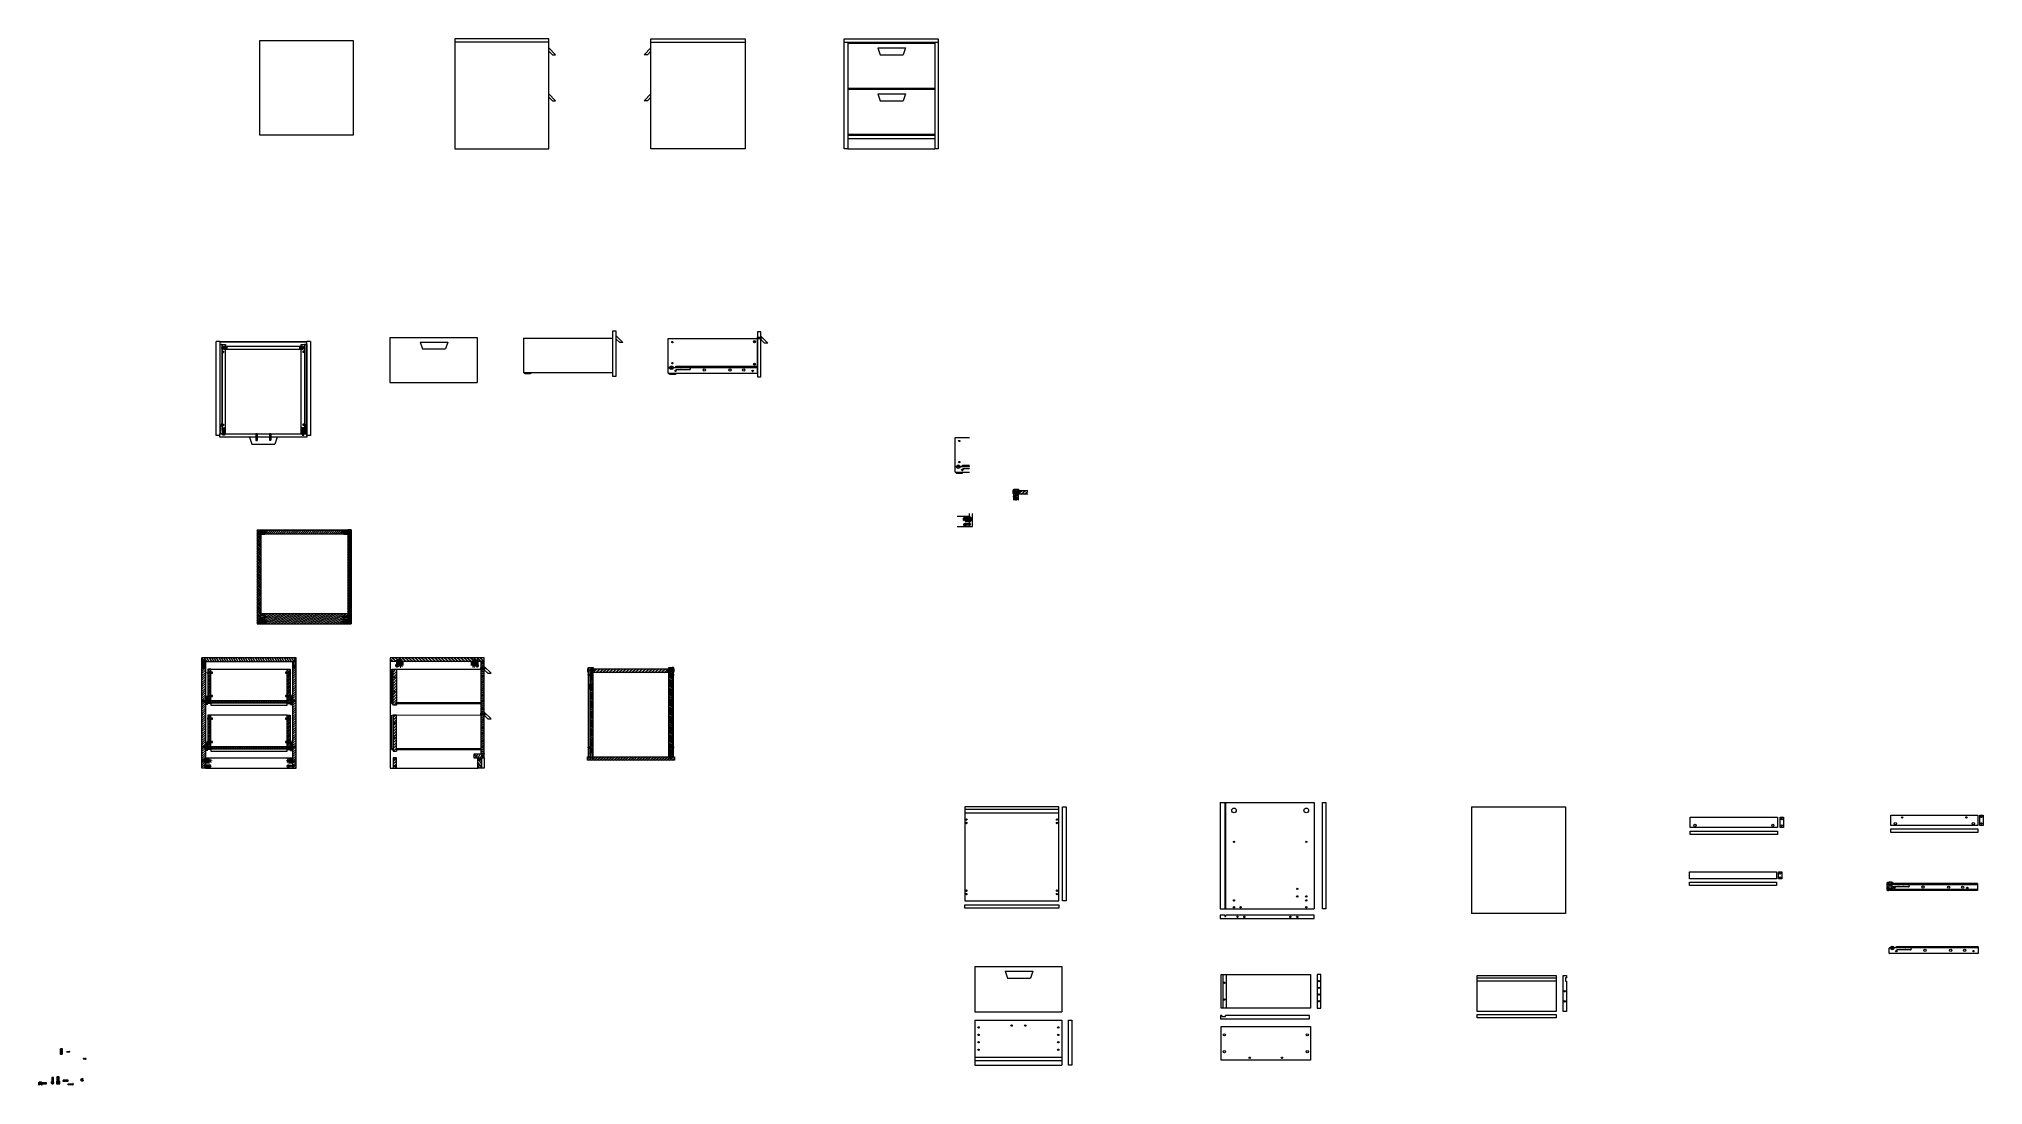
# Model space of a CAD drawing. Header units: millimetres. Extents: x 46 to 893, y 206 to 662.
import ezdxf

# ---------------------------------------------------------------- set-up
doc = ezdxf.new("R2010")
doc.units = ezdxf.units.MM
doc.header["$MEASUREMENT"] = 0
doc.linetypes.add('ACAD_ISO02W100', pattern=[15, 12, -3])
doc.linetypes.add('ACAD_ISO04W100', pattern=[30, 24, -3, 0, -3])
for name, color, linetype, lineweight in [('elementi non sezionati', 8, 'Continuous', 18), ('linee non sezionate', 8, 'Continuous', 18), ('linee quote', 6, 'Continuous', 18), ('pareti sezionate', 7, 'Continuous', 18), ('retini', 11, 'Continuous', 18), ('riquadro viti', 2, 'Continuous', 18), ('viti e cerniere', 4, 'Continuous', 13)]:
    doc.layers.add(name, color=color, linetype=linetype, lineweight=lineweight)
doc.layers.add('viti sottili', color=4, linetype='Continuous')
pattern_1 = [(146, (-142.98976, 118.4168), (-0.3494956, -0.5181485), [])]
pattern_2 = [(45, (-302.33636, -44.7635), (-0.4861359, 0.4861359), [])]
pattern_3 = [(45, (-220.23945, -127.4209), (-0.6187184, 0.6187184), [])]

# ---------------------------------------------------------------- blocks, each defined once
blk = doc.blocks.new('vitetassello')
at = {"layer": 'viti e cerniere'}
for p, q in [((-0.13, 0.38), (-0.13, 1.58)), ((-0.13, 1.58), (-0.06, 1.58)), ((-0.13, 1.5), (0.31, 1.5)), ((-0.13, 0.46), (0.31, 0.46)), ((0.31, 0.38), (-0.13, 0.38)), ((-0.09, 0.46), (-0.09, 1.5)), ((-0.06, 1.76), (-0.06, 1.58)), ((-0.06, 1.58), (0.23, 1.58)), ((0, 0.35), (0, 0.27)), ((0, 0.21), (0, 0.14)), ((0, 0.08), (0, 0)), ((0.06, 0.46), (0.06, 1.5)), ((0.09, 0.46), (0.06, 0.46)), ((0.08, 0.46), (0.11, 0.46)), ((0.09, 0.46), (0.13, 0.46)), ((0.13, 0.46), (0.13, 1.5)), ((0.19, 0.38), (0.19, 0.36)), ((0.19, 0.3), (0.19, 0.22)), ((0.19, 0.16), (0.19, 0.09)), ((0.19, 0), (0.19, 0.03)), ((0.23, 1.58), (0.24, 1.58)), ((0.24, 1.76), (0.24, 1.58)), ((0.24, 1.58), (0.31, 1.58)), ((0.27, 1.5), (0.27, 0.46)), ((0.31, 1.58), (0.31, 0.38)), ((0.31, 1.5), (0.31, 1.5)), ((0, 0), (0.19, 0))]:
    blk.add_line(p, q, dxfattribs=at)
blk.add_lwpolyline([(0.36, 1.76), (0.36, 1.93), (-0.18, 1.93), (-0.18, 1.76)], close=True, dxfattribs=at)
for points in [[(-0.06, 0.27), (0, 0.21), (0.19, 0.16), (0.24, 0.16), (-0.06, 0.27), (0, 0.27), (0.19, 0.22), (0.24, 0.16)], [(-0.06, 0.14), (0, 0.08), (0.19, 0.03), (0.24, 0.03), (-0.06, 0.14), (0, 0.14), (0.19, 0.09), (0.24, 0.03)], [(-0.03, 0.38), (0, 0.35), (0.19, 0.3), (0.24, 0.3), (0.01, 0.38)], [(0.09, 0.38), (0.19, 0.36), (0.24, 0.3)]]:
    blk.add_lwpolyline(points, dxfattribs=at)

msp = doc.modelspace()

# ---------------------------------------------------------------- hatches: boundary and pattern name
at = {"layer": 'retini'}
h = msp.add_hatch(dxfattribs=at)
h.set_pattern_fill('ANSI31', color=256, scale=5, angle=101)
h.set_pattern_definition([(146, (42.4259, 196.1713), (-0.3494956, -0.5181485), [])])
h.paths.add_polyline_path([(472.62, 465.34), (471.12, 465.34), (471.12, 464.27), (471.92, 464.27), (471.92, 464.73), (472.42, 464.73), (472.62, 464.73)])
h = msp.add_hatch(dxfattribs=at)
h.set_pattern_fill('ANSI31', color=256, scale=5, angle=101)
h.paths.add_polyline_path([(472.62, 463.23), (472.42, 463.23), (471.92, 463.23), (471.92, 463.7), (471.12, 463.7), (471.12, 462.47), (471.56, 462.47), (471.56, 461.9), (471.12, 461.9), (471.12, 460.55), (472.62, 460.55)])
h = msp.add_hatch(dxfattribs=at)
h.set_pattern_fill('ANSI31', color=256, scale=7, angle=173)
h.set_pattern_definition([(218, (42.4259, 196.1713), (0.5387038, -0.6895094), [])])
h.paths.add_polyline_path([(476.71, 463.23), (476.71, 464.73), (471.92, 464.73), (471.92, 464.27), (473.28, 464.27), (473.28, 463.7), (471.92, 463.7), (471.92, 463.23)])
h = msp.add_hatch(dxfattribs=at)
h.set_pattern_fill('ANSI31', color=256, scale=5, angle=259)
h.paths.add_polyline_path([(142.26, 446.29), (141.72, 446.29), (141.72, 447.05), (142.26, 447.05), (142.26, 447.62), (140.76, 447.62), (140.76, 406.62), (142.26, 406.62), (142.26, 407.34), (141.72, 407.34), (141.72, 408.1), (142.26, 408.1), (142.26, 409.48), (141.77, 409.48), (141.77, 410.21), (142.26, 410.21)])
h.paths.add_polyline_path([(181.76, 447.62), (180.26, 447.62), (180.26, 447.05), (180.84, 447.05), (180.84, 446.66), (180.84, 446.29), (180.26, 446.29), (180.26, 410.17), (180.74, 410.17), (180.76, 410.17), (180.76, 409.44), (180.26, 409.44), (180.26, 408.1), (180.84, 408.1), (180.84, 407.71), (180.84, 407.34), (180.26, 407.34), (180.26, 406.62), (181.76, 406.62)])
h = msp.add_hatch(dxfattribs=at)
h.set_pattern_fill('ANSI31', color=256, scale=3, angle=101)
h.paths.add_polyline_path([(180.26, 447.62), (142.26, 447.62), (142.26, 447.42), (180.26, 447.42)])
h = msp.add_hatch(dxfattribs=at)
h.set_pattern_fill('ANSI31', color=256, scale=5, angle=179)
h.paths.add_polyline_path([(178.26, 447.05), (180.26, 447.05), (180.26, 447.42), (142.26, 447.42), (142.26, 447.05), (144.29, 447.05), (144.29, 446.66), (144.29, 446.29), (142.26, 446.29), (142.26, 445.92), (180.26, 445.92), (180.26, 446.29), (178.26, 446.29)])
h = msp.add_hatch(dxfattribs=at)
h.set_pattern_fill('ANSI31', color=256, scale=5, angle=161)
h.paths.add_polyline_path([(180.26, 409.44), (178.94, 409.44, -2.428654), (178.7, 410.17), (180.26, 410.17), (180.26, 411.12), (142.26, 411.12), (142.26, 410.21), (143.83, 410.21, -2.428654), (143.59, 409.48), (142.26, 409.48), (142.26, 408.1), (144.29, 408.1), (144.29, 407.71), (144.29, 407.34), (142.26, 407.34), (142.26, 406.62), (180.26, 406.62), (180.26, 407.34), (178.26, 407.34), (178.26, 408.1), (180.26, 408.1)])
h = msp.add_hatch(dxfattribs=at)
h.set_pattern_fill('ANSI31', color=256, scale=7, angle=259)
h.set_pattern_definition([(304, (-302.3364, -44.7635), (0.7254079, 0.4892938), [])])
h.paths.add_polyline_path([(157.67, 391.75), (116.67, 391.75), (116.67, 390.25), (117.07, 390.25), (117.07, 390.86), (117.79, 390.86), (117.79, 390.25), (156.54, 390.24), (156.54, 390.83), (157.27, 390.83), (157.27, 390.24), (157.67, 390.24)])
h = msp.add_hatch(dxfattribs=at)
h.set_pattern_fill('ANSI31', color=256, scale=5.5)
h.set_pattern_definition(pattern_2)
h.paths.add_polyline_path([(118.17, 372.72), (118.17, 372.72), (118.17, 372.8), (117.02, 372.8), (117.02, 373.23), (118.17, 373.23), (118.17, 373.32), (118.17, 390.25), (117.79, 390.25), (117.79, 388.88), (117.95, 388.88), (117.95, 387.64), (116.67, 387.64), (116.67, 343.75), (118.17, 343.75), (118.17, 344.32), (117.67, 344.32), (117.67, 345.05), (117.69, 345.05), (118.17, 345.05), (118.17, 346.48), (117.61, 346.48), (117.61, 347.33), (118.17, 347.33), (118.17, 352.66), (118.17, 352.66), (118.17, 352.75), (117.02, 352.75), (117.02, 353.17), (118.17, 353.17), (118.17, 353.26)])
h.paths.add_polyline_path([(117.07, 390.25), (116.67, 390.25), (116.67, 388.88), (117.07, 388.88)])
h = msp.add_hatch(dxfattribs=at)
h.set_pattern_fill('ANSI31', color=256, scale=5.5)
h.set_pattern_definition(pattern_2)
h.paths.add_polyline_path([(157.67, 387.61), (156.38, 387.61), (156.38, 388.86), (156.5, 390.24), (156.17, 390.24), (156.17, 373.23), (157.31, 373.23), (157.31, 372.8), (156.17, 372.8), (156.17, 353.18), (157.31, 353.18), (157.31, 352.75), (156.17, 352.75), (156.17, 347.33), (156.78, 347.33), (156.78, 346.9), (156.78, 346.48), (156.17, 346.48), (156.17, 345.05), (156.64, 345.05), (156.67, 345.05), (156.67, 344.32), (156.17, 344.32), (156.17, 343.75), (157.67, 343.75)])
h.paths.add_polyline_path([(157.67, 390.24), (157.27, 390.24), (157.27, 388.86), (157.67, 388.86)], flags=17)
h = msp.add_hatch(dxfattribs=at)
h.set_pattern_fill('ANSI31', color=256, scale=7, angle=277)
h.set_pattern_definition([(322, (-220.23945, -127.4209), (0.5387038, 0.6895094), [])])
h.paths.add_polyline_path([(198.77, 391.75), (198.77, 390.25), (201.4, 390.25), (201.4, 390.79), (202.16, 390.79), (202.16, 390.25), (202.89, 390.25), (202.89, 390.79), (203.65, 390.79), (203.65, 390.25), (234.89, 390.25), (234.89, 390.79), (235.65, 390.79), (235.65, 390.25), (236.39, 390.25), (236.39, 390.79), (237.15, 390.79), (237.15, 390.25), (239.77, 390.25), (239.77, 391.75)])
h = msp.add_hatch(dxfattribs=at)
h.set_pattern_fill('ANSI31', color=256, scale=5.5, angle=169)
h.set_pattern_definition([(214, (-82.467, 67.88926), (0.3844451, -0.5699633), [])])
h.paths.add_polyline_path([(238.27, 370.2), (239.77, 370.2), (239.77, 386.96), (238.27, 386.96)])
h.paths.add_polyline_path([(238.27, 387.62), (239.77, 387.62), (239.77, 390.25), (238.27, 390.25)])
h.paths.add_polyline_path([(239.77, 369.8), (238.27, 369.8), (238.27, 367.69), (239.77, 367.69)])
h.paths.add_polyline_path([(238.27, 350.15), (239.77, 350.15), (239.77, 367.03), (238.27, 367.03)])
h = msp.add_hatch(dxfattribs=at)
h.set_pattern_fill('ANSI31', color=256, scale=5, angle=173)
h.set_pattern_definition([(218, (-302.33636, -44.7635), (0.3847884, -0.4925067), [])])
h.paths.add_polyline_path([(120.47, 385.13), (119.17, 385.13), (119.17, 375.39), (120.47, 375.39)])
h.paths.add_polyline_path([(120.47, 386.85), (119.17, 386.85), (119.17, 385.56), (120.47, 385.56)])
h.paths.add_polyline_path([(120.47, 374.96), (119.17, 374.96), (119.17, 372.2), (120.47, 372.2), (120.47, 373.2)])
h.paths.add_polyline_path([(153.87, 373.2), (120.47, 373.2), (120.47, 372.2), (153.87, 372.2)])
h.paths.add_polyline_path([(155.17, 385.15), (153.87, 385.15), (153.87, 375.41), (155.17, 375.41)])
h.paths.add_polyline_path([(155.17, 386.85), (153.87, 386.85), (153.87, 385.58), (155.17, 385.58)])
h.paths.add_polyline_path([(155.17, 374.98), (153.87, 374.98), (153.87, 373.2), (153.87, 372.2), (154.87, 372.2), (155.17, 372.2)])
h.paths.add_polyline_path([(120.47, 365.07), (119.17, 365.07), (119.17, 355.33), (120.47, 355.33)])
h.paths.add_polyline_path([(120.47, 366.8), (119.17, 366.8), (119.17, 365.5), (120.47, 365.5)])
h.paths.add_polyline_path([(120.47, 354.9), (119.17, 354.9), (119.17, 352.15), (120.47, 352.15), (120.47, 353.15)])
h.paths.add_polyline_path([(153.87, 353.15), (120.47, 353.15), (120.47, 352.15), (153.87, 352.15)])
h.paths.add_polyline_path([(155.17, 365.09), (153.87, 365.09), (153.87, 355.35), (155.16, 355.35), (155.16, 355.4)])
h.paths.add_polyline_path([(155.17, 366.8), (153.87, 366.8), (153.87, 365.52), (155.17, 365.52)])
h.paths.add_polyline_path([(155.17, 354.84), (155.16, 354.84), (155.16, 354.92), (153.87, 354.92), (153.87, 353.15), (153.87, 352.15), (154.87, 352.15), (155.17, 352.15)])
h = msp.add_hatch(dxfattribs=at)
h.set_pattern_fill('ANSI31', color=256, scale=7)
h.set_pattern_definition(pattern_3)
h.paths.add_polyline_path([(201.5, 386.85), (200, 386.85), (200, 371.2), (201.5, 371.2), (201.5, 371.71)])
h.paths.add_polyline_path([(200.48, 383.36, -1), (201.05, 383.36, -1)], flags=16)
h.paths.add_polyline_path([(200.48, 377.02, -1), (201.05, 377.02, -1)], flags=16)
h = msp.add_hatch(dxfattribs=at)
h.set_pattern_fill('ANSI31', color=256, scale=5, angle=101)
h.set_pattern_definition(pattern_1)
h.paths.add_polyline_path([(287.21, 385.48), (287.01, 385.48), (286.51, 385.48), (286.51, 385.95), (285.71, 385.95), (285.71, 384.72), (286.14, 384.72), (286.14, 384.15), (285.71, 384.15), (285.71, 352.95), (286.14, 352.95), (286.14, 352.39), (285.71, 352.39), (285.71, 351.35), (287, 351.35), (287, 350.1), (286.84, 350.1), (286.84, 348.71), (287.21, 348.71)])
h.paths.add_polyline_path([(321.71, 384.14), (321.27, 384.14), (321.27, 384.71), (321.71, 384.71), (321.71, 385.95), (320.91, 385.95), (320.91, 385.48), (320.41, 385.48), (320.21, 385.48), (320.21, 348.71), (320.59, 348.71), (320.59, 350.07), (320.43, 350.07), (320.43, 351.32), (321.71, 351.32), (321.71, 352.39), (321.27, 352.39), (321.27, 352.95), (321.71, 352.95)])
h.paths.add_polyline_path([(321.71, 387.59), (320.21, 387.59), (320.21, 386.98), (320.41, 386.98), (320.91, 386.98), (320.91, 386.51), (321.71, 386.51)])
h.paths.add_polyline_path([(286.12, 350.1), (285.71, 350.1), (285.71, 348.71), (286.12, 348.71)])
h.paths.add_polyline_path([(321.71, 350.07), (321.31, 350.07), (321.31, 348.71), (321.71, 348.71)])
h = msp.add_hatch(dxfattribs=at)
h.set_pattern_fill('ANSI31', color=256, scale=5, angle=101)
h.set_pattern_definition(pattern_1)
h.paths.add_polyline_path([(287.21, 387.59), (285.71, 387.59), (285.71, 386.51), (286.51, 386.51), (286.51, 386.98), (287.01, 386.98), (287.21, 386.98)])
h = msp.add_hatch(dxfattribs=at)
h.set_pattern_fill('ANSI31', color=256, scale=7, angle=173)
h.set_pattern_definition([(218, (-142.9898, 118.4168), (0.5387038, -0.6895094), [])])
h.paths.add_polyline_path([(320.91, 385.95), (319.54, 385.95), (319.54, 386.51), (320.91, 386.51), (320.91, 386.98), (320.41, 386.98), (287.01, 386.98), (286.51, 386.98), (286.51, 386.51), (287.86, 386.51), (287.86, 385.95), (286.51, 385.95), (286.51, 385.48), (287.01, 385.48), (320.41, 385.48), (320.91, 385.48)])
h = msp.add_hatch(dxfattribs=at)
h.set_pattern_fill('ANSI31', color=256, scale=7)
h.set_pattern_definition(pattern_3)
h.paths.add_polyline_path([(201.51, 366.81), (200.76, 366.81), (200.01, 366.8), (200.01, 351.16), (201.51, 351.16), (201.51, 351.66)])
h.paths.add_polyline_path([(200.49, 363.32, -1), (201.05, 363.32, -1)], flags=16)
h.paths.add_polyline_path([(201.05, 356.98, -1), (200.49, 356.98, -1)], flags=16)
h = msp.add_hatch(dxfattribs=at)
h.set_pattern_fill('ANSI31', color=256, scale=7)
h.set_pattern_definition([(45, (-252.99976, -127.4209), (-0.6187184, 0.6187184), [])])
h.paths.add_polyline_path([(201.51, 348.25), (200.01, 348.25), (200.01, 343.75), (201.51, 343.75)])
h.paths.add_polyline_path([(201.06, 347.49, -1), (200.46, 347.49, -1)], flags=16)
h = msp.add_hatch(dxfattribs=at)
h.set_pattern_fill('ANSI31', color=256, scale=7, angle=194)
h.set_pattern_definition([(239, (-220.23945, -127.4209), (0.7500214, -0.4506583), [])])
h.paths.add_polyline_path([(239.77, 348.25), (239.77, 349.75), (235.27, 349.75), (235.27, 348.25)])
h.paths.add_polyline_path([(239.32, 349, -1), (238.72, 349, -1)], flags=16)
h = msp.add_hatch(dxfattribs=at)
h.set_pattern_fill('ANSI31', color=256, scale=7, angle=259)
h.set_pattern_definition([(304, (-220.23945, -127.4209), (0.7254079, 0.4892938), [])])
h.paths.add_polyline_path([(237, 343.75), (238.5, 343.75), (238.5, 348.25), (237, 348.25)])
h.paths.add_polyline_path([(238.05, 347.42, -1), (237.45, 347.42, -1)], flags=16)
h = msp.add_hatch(dxfattribs=at)
h.set_pattern_fill('ANSI31', color=256, scale=6, angle=173)
h.set_pattern_definition([(218, (-142.98976, 118.4168), (0.4617461, -0.5910081), [])])
h.paths.add_polyline_path([(300.99, 347.21), (306.42, 347.21), (322.71, 347.21), (322.71, 348.71), (321.31, 348.71), (321.31, 348.1), (320.59, 348.1), (320.59, 348.71), (286.84, 348.71), (286.84, 348.12), (286.12, 348.12), (286.12, 348.71), (285.71, 348.71), (284.71, 348.71), (284.71, 347.21)])

# ---------------------------------------------------------------- linework, layer by layer
at = {"layer": 'elementi non sezionati', "ltscale": 0.7}
msp.add_line((124.41, 529.75), (162.41, 529.75), dxfattribs=at)
at = {"layer": 'linee non sezionate'}
for p, q in [((267.85, 661.69), (226.85, 661.69)), ((226.85, 661.69), (226.85, 613.69)), ((267.85, 613.69), (267.85, 661.69)), ((312.44, 661.69), (353.44, 661.69)), ((312.44, 613.69), (312.44, 661.69)), ((353.44, 661.69), (353.44, 613.69)), ((396.71, 661.69), (437.71, 661.69)), ((396.71, 613.69), (396.71, 661.69)), ((437.71, 661.69), (437.71, 613.69)), ((182.68, 660.86), (141.68, 660.86)), ((141.68, 660.86), (141.68, 619.86)), ((182.68, 619.86), (182.68, 660.86)), ((267.85, 660.19), (226.85, 660.19)), ((270.85, 654.79), (267.85, 657.79)), ((269.44, 654.79), (267.85, 656.38)), ((269.44, 654.79), (270.85, 654.79)), ((309.44, 654.79), (312.44, 657.79)), ((310.85, 654.79), (309.44, 654.79)), ((310.85, 654.79), (312.44, 656.38)), ((312.44, 660.19), (353.44, 660.19)), ((396.71, 660.19), (437.71, 660.19)), ((398.21, 660.19), (398.21, 613.69)), ((398.21, 659.79), (436.21, 659.79)), ((411.42, 657.79), (423.42, 657.79)), ((411.42, 657.79), (412.42, 654.79)), ((412.42, 654.79), (422.42, 654.79)), ((423.42, 657.79), (422.42, 654.79)), ((436.21, 660.19), (436.21, 613.69)), ((270.85, 634.74), (267.85, 637.69)), ((269.44, 634.74), (267.85, 636.33)), ((309.44, 634.74), (312.44, 637.69)), ((310.85, 634.74), (312.44, 636.33)), ((398.21, 640.14), (436.21, 640.14)), ((398.21, 639.74), (436.21, 639.74)), ((411.42, 637.74), (423.42, 637.74)), ((411.42, 637.74), (412.42, 634.74)), ((423.42, 637.74), (422.42, 634.74)), ((267.85, 634.74), (267.85, 634.74)), ((269.44, 634.74), (270.85, 634.74)), ((310.85, 634.74), (309.44, 634.74)), ((312.44, 634.74), (312.44, 634.74)), ((412.42, 634.74), (422.42, 634.74)), ((141.68, 619.86), (182.68, 619.86)), ((398.21, 620.09), (436.21, 620.09)), ((398.21, 619.69), (436.21, 619.69)), ((226.85, 613.69), (267.85, 613.69)), ((353.44, 613.69), (312.44, 613.69)), ((398.21, 613.69), (396.71, 613.69)), ((398.21, 618.19), (436.21, 618.19)), ((398.21, 613.69), (436.21, 613.69)), ((437.71, 613.69), (436.21, 613.69)), ((122.91, 488.75), (122.91, 529.75)), ((124.41, 529.75), (122.91, 529.75)), ((124.41, 529.75), (124.41, 489.5)), ((126.91, 489.5), (126.91, 526.26)), ((159.91, 528.37), (161.41, 528.37)), ((159.91, 527.76), (159.91, 528.37)), ((159.91, 489.5), (159.91, 526.26)), ((162.41, 488.75), (162.41, 529.75)), ((163.91, 529.75), (162.41, 529.75)), ((163.91, 529.75), (163.91, 488.75)), ((198.61, 531.51), (198.61, 511.86)), ((198.61, 531.51), (236.61, 531.51)), ((211.82, 529.51), (223.82, 529.51)), ((211.82, 529.51), (212.82, 526.51)), ((212.82, 526.51), (222.82, 526.51)), ((223.82, 529.51), (222.82, 526.51)), ((236.61, 531.51), (236.61, 511.86)), ((256.86, 531.24), (295.73, 531.24)), ((256.86, 531.24), (256.86, 516.09)), ((320, 531), (358.87, 531)), ((358.88, 516.35), (358.87, 531)), ((198.61, 511.86), (236.61, 511.86)), ((295.74, 516.09), (256.86, 516.09)), ((124.41, 488.75), (122.91, 488.75)), ((125.41, 489.5), (125.82, 489.5)), ((126.55, 489.5), (160.29, 489.5)), ((126.55, 489.5), (140.12, 489.5)), ((137.4, 488), (138.4, 485)), ((138.4, 485), (148.4, 485)), ((140.69, 489.5), (146.12, 489.5)), ((146.69, 489.5), (160.29, 489.5)), ((149.4, 488), (148.4, 485)), ((163.91, 488.75), (162.41, 488.75)), ((445.07, 487.87), (451.38, 487.87)), ((445.91, 453.56), (451.18, 453.56)), ((445.91, 449.06), (451.18, 449.06)), ((120.47, 386.85), (153.87, 386.85)), ((199.4, 386.85), (238.27, 386.85)), ((120.47, 372.2), (120.47, 371.2)), ((120.47, 371.2), (153.87, 371.2)), ((153.87, 366.8), (120.47, 366.8)), ((153.87, 371.2), (153.87, 372.2)), ((199.4, 366.8), (238.27, 367)), ((199.4, 352.15), (199.4, 366.8)), ((118.17, 348.25), (156.17, 348.25)), ((120.47, 352.15), (120.47, 351.15)), ((120.47, 351.15), (153.87, 351.15)), ((153.87, 351.15), (153.87, 352.15)), ((200.01, 352.15), (199.4, 352.15)), ((238.27, 352.14), (201.51, 352.15)), ((239.77, 350.15), (239.77, 349.75)), ((239.77, 348.25), (239.77, 343.75)), ((285.71, 348.71), (286.12, 348.71)), ((286.84, 348.71), (320.59, 348.71)), ((118.17, 343.75), (156.17, 343.75)), ((198.77, 343.75), (200.01, 343.75)), ((201.51, 343.75), (232.77, 343.75)), ((232.77, 343.75), (237, 343.75)), ((239.77, 343.75), (238.5, 343.75)), ((490.25, 326.8), (449.25, 326.8)), ((449.25, 326.8), (449.25, 285.8)), ((449.25, 325.8), (490.25, 325.8)), ((449.25, 324.3), (490.25, 324.3)), ((490.25, 285.8), (490.25, 326.8)), ((560.65, 328.8), (601.65, 328.8)), ((560.65, 328.8), (560.65, 282.3)), ((562.65, 328.8), (562.65, 282.3)), ((563.15, 282.3), (563.15, 328.8)), ((601.65, 328.8), (601.65, 282.3)), ((605.21, 328.8), (606.71, 328.8)), ((605.21, 282.3), (605.21, 328.8)), ((606.71, 328.8), (606.71, 282.3)), ((670.17, 326.9), (711.17, 326.9)), ((670.17, 326.9), (670.17, 280.4)), ((711.17, 326.9), (711.17, 280.4)), ((765.59, 322.29), (803.59, 322.29)), ((765.59, 317.79), (765.59, 322.29)), ((803.59, 322.29), (803.59, 317.79)), ((852.97, 323.23), (890.97, 323.23)), ((852.97, 318.73), (852.97, 323.23)), ((890.97, 323.23), (890.97, 318.73)), ((803.59, 317.79), (765.59, 317.79)), ((890.97, 318.73), (852.97, 318.73)), ((449.25, 285.8), (490.25, 285.8)), ((560.65, 282.3), (601.65, 282.3)), ((606.71, 282.3), (605.21, 282.3)), ((711.17, 280.4), (670.17, 280.4)), ((560.65, 279.59), (560.65, 278.09)), ((562.65, 279.59), (560.65, 279.59)), ((560.65, 278.09), (601.65, 278.09)), ((562.65, 279.59), (562.65, 279.09)), ((562.65, 279.09), (563.15, 279.09)), ((601.65, 279.59), (563.15, 279.59)), ((563.15, 279.09), (563.15, 279.59)), ((601.65, 278.09), (601.65, 279.59)), ((453.64, 257.18), (453.64, 237.53)), ((453.64, 257.18), (491.64, 257.18)), ((466.86, 255.18), (478.86, 255.18)), ((466.86, 255.18), (467.86, 252.18)), ((478.86, 255.18), (477.86, 252.18)), ((491.64, 257.18), (491.64, 237.53)), ((467.86, 252.18), (477.86, 252.18)), ((561.71, 253.78), (561.71, 239.13)), ((563.21, 253.78), (563.21, 239.13)), ((602.97, 253.78), (602.97, 239.13)), ((604.47, 253.78), (602.97, 253.78)), ((604.47, 239.13), (604.47, 253.78)), ((672.73, 252.29), (707.13, 252.29)), ((707.13, 250.79), (672.73, 250.79)), ((710.13, 253.29), (711.63, 253.29)), ((710.13, 237.64), (710.13, 253.29)), ((711.63, 252.29), (711.13, 252.29)), ((711.13, 252.29), (711.13, 250.79)), ((711.13, 250.79), (711.63, 250.79)), ((711.63, 253.29), (711.63, 252.29)), ((711.63, 250.79), (711.63, 237.64)), ((453.64, 237.53), (491.64, 237.53)), ((602.97, 239.13), (604.47, 239.13)), ((711.63, 237.64), (710.13, 237.64)), ((453.64, 233.87), (453.64, 214.22)), ((453.64, 233.87), (491.64, 233.87)), ((491.64, 233.87), (491.64, 214.22)), ((494.41, 233.8), (495.91, 233.8)), ((494.41, 214.22), (494.41, 233.8)), ((495.91, 233.8), (495.91, 214.22)), ((561.37, 235.89), (560.76, 235.89)), ((560.76, 235.89), (560.76, 234.39)), ((560.76, 234.39), (599.63, 234.39)), ((561.37, 235.89), (561.37, 235.39)), ((561.37, 235.39), (562.87, 235.39)), ((599.63, 235.89), (562.87, 235.89)), ((562.87, 235.39), (562.87, 235.89)), ((599.63, 234.39), (599.63, 235.89)), ((672.73, 234.82), (672.73, 236.32)), ((672.73, 236.32), (707.13, 236.32)), ((707.13, 234.82), (672.73, 234.82)), ((707.13, 236.32), (707.13, 234.82)), ((453.64, 217.72), (491.64, 217.72)), ((453.64, 216.22), (491.64, 216.22)), ((453.64, 214.22), (491.64, 214.22)), ((495.91, 214.22), (494.41, 214.22))]:
    msp.add_line(p, q, dxfattribs=at)
at = {"layer": 'linee non sezionate', "ltscale": 0.7}
msp.add_line((124.41, 529.55), (162.41, 529.55), dxfattribs=at)
at = {"layer": 'linee non sezionate'}
for points in [[(295.73, 514.59), (297.23, 514.59), (297.23, 534.24), (295.73, 534.24)], [(449.25, 284.14), (490.25, 284.14), (490.25, 282.64), (449.25, 282.64)]]:
    msp.add_lwpolyline(points, close=True, dxfattribs=at)
for points in [[(125.41, 528.37), (125.41, 528.37), (126.91, 528.37), (126.91, 527.76)], [(126.21, 527.3), (126.21, 527.76), (126.71, 527.76), (160.11, 527.76), (160.61, 527.76), (160.61, 527.3)], [(160.61, 526.73), (160.61, 526.26), (160.11, 526.26), (126.71, 526.26), (126.21, 526.26), (126.21, 526.73)], [(297.23, 532.24), (300.23, 529.24), (298.81, 529.24), (297.23, 530.82)], [(320, 516.35), (320, 531)], [(360.37, 531.59), (360.37, 534), (358.87, 534), (358.87, 514.35), (360.37, 514.35), (360.37, 531.03)], [(360.37, 532), (363.37, 529), (361.95, 529), (360.37, 530.58)], [(259.97, 516.09), (259.97, 515.59), (258.97, 515.59), (257.47, 515.59), (257.47, 516.09)], [(323.11, 515.79), (323.11, 515.35), (322.11, 515.35), (320.61, 515.35), (320.61, 515.79)], [(140.12, 488), (124.41, 488), (124.41, 489.5), (125.82, 489.5)], [(146.12, 488), (140.69, 488), (140.69, 488)], [(161.41, 489.5), (161.01, 489.5), (162.41, 489.5), (162.41, 488), (146.69, 488)], [(445.07, 473.22), (445.07, 487.87)], [(448.17, 472.65), (448.17, 472.22), (447.17, 472.22), (445.67, 472.22), (445.67, 472.65)], [(200, 372.2), (199.4, 372.2), (199.4, 386.85)], [(238.28, 372.19), (201.5, 372.2)], [(491.93, 326.8), (493.43, 326.8), (493.43, 285.8), (491.93, 285.8), (491.93, 326.8)], [(804.71, 322.29), (806.21, 322.29), (806.21, 317.79), (804.71, 317.79), (804.71, 322.29)], [(891.77, 323.23), (893.27, 323.23), (893.27, 318.73), (891.77, 318.73), (891.77, 323.23)], [(765.59, 316.3), (803.59, 316.3), (803.59, 314.8), (765.59, 314.8), (765.59, 316.3)], [(852.97, 315.69), (852.97, 317.19), (890.97, 317.19), (890.97, 315.69), (852.97, 315.69)], [(765.23, 298.47), (803.23, 298.47), (803.23, 295.47), (765.23, 295.47), (765.23, 298.47)], [(804.02, 298.47), (805.52, 298.47), (805.52, 295.47), (804.02, 295.47), (804.02, 298.47)], [(765.23, 294.03), (803.23, 294.03), (803.23, 292.53), (765.23, 292.53), (765.23, 294.03)], [(561.1, 253.78), (599.97, 253.78), (599.97, 239.13), (561.1, 239.13), (561.1, 253.78)], [(672.73, 253.29), (707.13, 253.29), (707.13, 237.64), (672.73, 237.64), (672.73, 253.29)], [(561.1, 231.1), (599.97, 231.1), (599.97, 216.45), (561.1, 216.45), (561.1, 231.1)]]:
    msp.add_lwpolyline(points, dxfattribs=at)
at = {"layer": 'linee quote', "ltscale": 0.7}
for p, q in [((45.55, 205.51), (45.55, 206.79)), ((45.55, 206.79), (46.8, 206.79)), ((46.8, 206.79), (46.8, 206.63)), ((46.8, 205.91), (46.8, 205.51))]:
    msp.add_line(p, q, dxfattribs=at)
for points in [[(46.8, 206.63), (48.77, 206.63), (48.77, 205.91), (46.8, 205.91)], [(54.63, 205.99), (53.36, 205.99), (53.36, 207.23), (53.52, 207.23), (53.52, 209.21), (54.24, 209.21), (54.24, 207.23), (54.63, 207.23)]]:
    msp.add_lwpolyline(points, dxfattribs=at)
at = {"layer": 'linee quote', "ltscale": 0.03}
msp.add_lwpolyline([(51.99, 206.84), (51.99, 208.87), (51.99, 208.9), (51.27, 208.9), (51.27, 207.08, 2.428654)], format="xyb", close=True, dxfattribs=at)
at = {"layer": 'pareti sezionate'}
for p, q in [((472.62, 460.55), (472.62, 463.23)), ((451.18, 454.73), (451.18, 452.65)), ((451.18, 451.79), (451.18, 450.37)), ((140.76, 447.62), (140.76, 406.62)), ((142.26, 447.62), (142.26, 447.05)), ((142.26, 447.62), (180.26, 447.62)), ((142.26, 447.42), (180.26, 447.42)), ((142.26, 446.29), (142.26, 410.21)), ((142.26, 445.92), (180.26, 445.92)), ((180.26, 447.62), (180.26, 447.05)), ((180.26, 446.29), (180.26, 410.17)), ((181.76, 447.62), (181.76, 406.62)), ((142.26, 411.12), (180.26, 411.12)), ((142.26, 409.48), (142.26, 408.1)), ((142.26, 407.34), (142.26, 406.62)), ((180.26, 410.06), (180.26, 409.91)), ((180.26, 409.64), (180.26, 409.51)), ((180.26, 409.44), (180.26, 408.1)), ((180.26, 407.34), (180.26, 406.62)), ((140.76, 406.62), (181.76, 406.62)), ((157.67, 391.75), (116.67, 391.75)), ((116.67, 391.75), (116.67, 390.25)), ((116.67, 390.25), (117.07, 390.25)), ((117.79, 390.25), (156.54, 390.24)), ((118.17, 390.25), (118.17, 373.31)), ((156.17, 390.25), (156.17, 353.27)), ((157.27, 390.24), (157.67, 390.24)), ((239.77, 391.75), (198.77, 391.75)), ((198.77, 391.75), (198.77, 343.75)), ((201.42, 390.25), (198.77, 390.25)), ((202.89, 390.25), (202.15, 390.25)), ((234.89, 390.25), (203.65, 390.25)), ((236.39, 390.25), (235.65, 390.25)), ((239.77, 390.25), (237.12, 390.25)), ((242.77, 385.06), (239.77, 388.06)), ((241.35, 385.06), (239.77, 386.65)), ((241.35, 385.06), (242.77, 385.06)), ((287.21, 348.71), (287.21, 385.48)), ((320.21, 387.59), (321.71, 387.59)), ((320.21, 386.98), (320.21, 387.59)), ((320.21, 348.71), (320.21, 385.48)), ((120.47, 373.2), (153.87, 373.2)), ((118.17, 372.72), (118.17, 353.26)), ((120.47, 372.2), (153.87, 372.2)), ((201.5, 371.71), (201.5, 371.2)), ((238.27, 370.2), (239.77, 370.2)), ((238.27, 369.8), (239.77, 369.8)), ((242.76, 365.21), (239.76, 368.16)), ((241.35, 365.21), (239.76, 366.8)), ((239.77, 364.8), (239.77, 364.8)), ((241.35, 365.21), (242.76, 365.21)), ((118.17, 352.66), (118.17, 347.33)), ((120.47, 353.15), (153.87, 353.15)), ((120.47, 352.15), (153.87, 352.15)), ((156.17, 352.67), (156.17, 347.33)), ((201.51, 351.66), (201.51, 351.16)), ((238.27, 350.15), (239.77, 350.15)), ((286.84, 348.71), (320.59, 348.71)), ((118.17, 346.48), (118.17, 345.05)), ((156.17, 346.48), (156.17, 345.06))]:
    msp.add_line(p, q, dxfattribs=at)
at = {"layer": 'pareti sezionate', "linetype": 'ACAD_ISO04W100'}
for p, q in [((140.76, 447.62), (142.26, 447.62)), ((181.76, 447.62), (180.26, 447.62))]:
    msp.add_line(p, q, dxfattribs=at)
at = {"layer": 'pareti sezionate'}
for points in [[(471.12, 465.34), (471.12, 465.34), (472.62, 465.34), (472.62, 464.73)], [(471.92, 464.27), (471.92, 464.73), (472.42, 464.73), (476.71, 464.73)], [(476.71, 463.23), (472.42, 463.23), (471.92, 463.23), (471.92, 463.7)], [(451.18, 449.65), (451.18, 449.06), (452.68, 449.06), (452.68, 454.73)], [(118.17, 344.32), (118.17, 343.75), (116.67, 343.75), (116.67, 391.75)], [(156.17, 344.33), (156.17, 343.75), (157.67, 343.75), (157.67, 391.75)], [(238.27, 390.25), (238.27, 370.2)], [(239.77, 387.62), (239.77, 391.75)], [(120.47, 385.56), (120.47, 386.85), (119.17, 386.85), (119.17, 385.56)], [(119.17, 385.13), (119.17, 375.39)], [(120.47, 375.39), (120.47, 385.13)], [(153.87, 385.58), (153.87, 386.85), (155.17, 386.85), (155.17, 385.58)], [(153.87, 375.41), (153.87, 385.15)], [(155.17, 385.15), (155.17, 375.41)], [(201.5, 371.2), (200, 371.2), (200, 386.85), (201.5, 386.85), (201.5, 371.71)], [(239.77, 370.2), (239.77, 386.96)], [(285.71, 387.59), (285.71, 387.59), (287.21, 387.59), (287.21, 386.98)], [(286.51, 386.51), (286.51, 386.98), (287.01, 386.98), (320.41, 386.98), (320.91, 386.98), (320.91, 386.51)], [(320.91, 385.95), (320.91, 385.48), (320.41, 385.48), (287.01, 385.48), (286.51, 385.48), (286.51, 385.95)], [(119.17, 374.96), (119.17, 372.2), (120.47, 372.2), (120.47, 373.2), (120.47, 374.96)], [(155.17, 374.98), (155.17, 372.2), (154.87, 372.2), (153.87, 372.2), (153.87, 373.2), (153.87, 374.98)], [(120.47, 365.5), (120.47, 366.8), (119.17, 366.8), (119.17, 365.5)], [(119.17, 365.07), (119.17, 355.33)], [(120.47, 355.33), (120.47, 365.07)], [(153.87, 365.52), (153.87, 366.8), (155.17, 366.8), (155.17, 365.52)], [(153.87, 355.35), (153.87, 365.09)], [(155.17, 365.09), (155.17, 355.4)], [(201.51, 351.66), (201.51, 366.81), (200.01, 366.81), (200.01, 351.16), (201.51, 351.16)], [(238.27, 369.8), (238.27, 350.15)], [(239.77, 367.69), (239.77, 369.8)], [(239.77, 350.15), (239.77, 367.03)], [(119.17, 354.9), (119.17, 352.15), (120.47, 352.15), (120.47, 353.15), (120.47, 354.9)], [(155.17, 354.84), (155.17, 352.15), (154.87, 352.15), (153.87, 352.15), (153.87, 353.15), (153.87, 354.92)], [(238.5, 348.25), (238.5, 343.75), (237, 343.75), (237, 348.25)], [(321.71, 348.71), (321.31, 348.71), (322.71, 348.71), (322.71, 347.21), (306.42, 347.21), (300.99, 347.21), (284.71, 347.21), (284.71, 348.71), (286.12, 348.71)]]:
    msp.add_lwpolyline(points, dxfattribs=at)
for points in [[(201.51, 343.75), (201.51, 348.25), (200.01, 348.25), (200.01, 343.75)], [(235.27, 348.25), (239.77, 348.25), (239.77, 349.75), (235.27, 349.75)]]:
    msp.add_lwpolyline(points, close=True, dxfattribs=at)
at = {"layer": 'riquadro viti'}
for p, q in [((125.39, 527.3), (127.57, 527.3)), ((125.41, 526.73), (127.57, 526.73)), ((127.57, 527.3), (127.57, 526.73)), ((161.41, 527.3), (159.24, 527.3)), ((159.24, 527.3), (159.24, 526.73)), ((161.41, 526.73), (159.24, 526.73)), ((358.86, 531.59), (360.64, 531.59)), ((358.86, 531.03), (360.64, 531.03)), ((360.64, 531.59), (360.64, 531.03)), ((140.12, 489.5), (140.12, 486.63)), ((140.12, 486.63), (140.69, 486.63)), ((140.69, 489.5), (140.69, 486.63)), ((146.12, 489.5), (146.12, 486.71)), ((146.12, 486.71), (146.69, 486.71)), ((146.69, 489.5), (146.69, 486.71)), ((471.1, 464.27), (473.28, 464.27)), ((471.12, 463.7), (473.28, 463.7)), ((473.28, 464.27), (473.28, 463.7)), ((285.69, 386.51), (287.86, 386.51)), ((285.71, 385.95), (287.86, 385.95)), ((287.86, 386.51), (287.86, 385.95)), ((321.71, 386.51), (319.54, 386.51)), ((319.54, 386.51), (319.54, 385.95)), ((321.71, 385.95), (319.54, 385.95))]:
    msp.add_line(p, q, dxfattribs=at)
at = {"layer": 'riquadro viti', "ltscale": 0.7}
for p, q in [((125.41, 525.5), (126.12, 525.5)), ((125.41, 524.93), (126.12, 524.93)), ((126.12, 525.5), (126.12, 524.93)), ((161.41, 525.5), (160.7, 525.5)), ((160.7, 525.5), (160.7, 524.93)), ((161.41, 524.93), (160.7, 524.93)), ((125.41, 493.73), (126.12, 493.73)), ((125.41, 493.17), (126.12, 493.17)), ((125.41, 492.13), (126.71, 492.13)), ((126.12, 493.73), (126.12, 493.17)), ((126.71, 492.13), (126.71, 490.88)), ((161.41, 492.1), (160.13, 492.1)), ((160.13, 492.1), (160.13, 490.86)), ((161.41, 493.73), (160.7, 493.73)), ((160.7, 493.73), (160.7, 493.17)), ((161.41, 493.17), (160.7, 493.17)), ((125.82, 490.88), (125.4, 490.88)), ((126.71, 490.88), (126.55, 490.88)), ((160.13, 490.86), (160.29, 490.86)), ((161.01, 490.86), (161.41, 490.86)), ((470.62, 462.47), (471.56, 462.47)), ((470.62, 461.9), (471.56, 461.9)), ((471.56, 462.47), (471.56, 461.9)), ((285.21, 384.72), (286.14, 384.72)), ((285.21, 384.15), (286.14, 384.15)), ((286.14, 384.72), (286.14, 384.15)), ((322.21, 384.71), (321.27, 384.71)), ((321.27, 384.71), (321.27, 384.14)), ((322.21, 384.14), (321.27, 384.14)), ((285.21, 352.95), (286.14, 352.95)), ((285.21, 352.39), (286.14, 352.39)), ((285.71, 351.35), (287, 351.35)), ((286.12, 350.1), (285.71, 350.1)), ((286.14, 352.95), (286.14, 352.39)), ((287, 350.1), (286.84, 350.1)), ((287, 351.35), (287, 350.1)), ((321.71, 351.32), (320.43, 351.32)), ((320.43, 351.32), (320.43, 350.07)), ((320.43, 350.07), (320.59, 350.07)), ((322.21, 352.95), (321.27, 352.95)), ((321.27, 352.95), (321.27, 352.39)), ((322.21, 352.39), (321.27, 352.39)), ((321.31, 350.07), (321.71, 350.07))]:
    msp.add_line(p, q, dxfattribs=at)
at = {"layer": 'riquadro viti', "ltscale": 0.2}
for p, q in [((240.13, 387.62), (238.27, 387.62)), ((238.27, 386.96), (240.13, 386.96)), ((121.28, 365.5), (119.17, 365.5)), ((119.17, 365.07), (121.28, 365.07)), ((155.17, 365.52), (153.06, 365.52)), ((153.06, 365.09), (155.17, 365.09)), ((240.13, 367.69), (238.27, 367.69)), ((238.27, 367.03), (240.13, 367.03)), ((155.16, 355.35), (153.05, 355.35)), ((153.05, 354.92), (155.16, 354.92))]:
    msp.add_line(p, q, dxfattribs=at)
at = {"layer": 'riquadro viti', "linetype": 'ACAD_ISO02W100', "ltscale": 0.2}
for p, q in [((240.13, 386.96), (240.13, 387.62)), ((121.28, 365.09), (121.28, 365.5)), ((121.28, 365.07), (121.28, 365.09)), ((153.06, 365.52), (153.06, 365.5)), ((153.06, 365.5), (153.06, 365.09)), ((240.13, 367.03), (240.13, 367.69)), ((153.05, 355.35), (153.05, 355.33)), ((153.05, 355.33), (153.05, 354.92))]:
    msp.add_line(p, q, dxfattribs=at)
at = {"layer": 'riquadro viti', "ltscale": 0.7}
for points in [[(126.55, 490.88), (126.55, 488.91), (125.82, 488.91), (125.82, 490.88)], [(160.29, 490.86), (160.29, 488.88), (161.01, 488.88), (161.01, 490.86)], [(116.67, 387.64), (117.95, 387.64), (117.95, 388.88), (117.79, 388.88), (117.79, 390.86), (117.07, 390.86), (117.07, 388.88), (116.67, 388.88)], [(157.67, 387.61), (156.38, 387.61), (156.38, 388.86), (156.54, 388.86), (156.54, 390.83), (157.27, 390.83), (157.27, 388.86), (157.67, 388.86)], [(286.84, 350.1), (286.84, 348.12), (286.12, 348.12), (286.12, 350.1)], [(320.59, 350.07), (320.59, 348.1), (321.31, 348.1), (321.31, 350.07)]]:
    msp.add_lwpolyline(points, dxfattribs=at)
at = {"layer": 'riquadro viti', "ltscale": 0.03}
for points in [[(449.62, 450.37), (451.66, 450.37), (451.68, 450.37), (451.68, 449.65), (449.86, 449.65, -2.428654)], [(143.83, 410.21), (141.79, 410.21), (141.77, 410.21), (141.77, 409.48), (143.59, 409.48, 2.428654)], [(178.7, 410.17), (180.74, 410.17), (180.76, 410.17), (180.76, 409.44), (178.94, 409.44, -2.428654)], [(202.15, 388.69), (202.15, 390.72), (202.15, 390.75), (201.42, 390.75), (201.42, 388.93, 2.428654)], [(237.12, 388.69), (237.12, 390.72), (237.12, 390.75), (236.39, 390.75), (236.39, 388.93, 2.428654)], [(119.73, 345.05), (117.69, 345.05), (117.67, 345.05), (117.67, 344.32), (119.49, 344.32, 2.428654)], [(154.61, 345.06), (156.64, 345.06), (156.67, 345.06), (156.67, 344.33), (154.85, 344.33, -2.428654)]]:
    msp.add_lwpolyline(points, format="xyb", close=True, dxfattribs=at)
at = {"layer": 'riquadro viti', "ltscale": 0.2}
for points in [[(451.79, 452.22), (451.79, 451.79), (449.1, 451.79), (449.1, 452.65), (451.79, 452.65)], [(203.65, 390.79), (203.65, 388.22), (203.25, 388.22), (202.89, 388.22), (202.89, 390.79)], [(235.65, 390.79), (235.65, 388.22), (235.26, 388.22), (234.89, 388.22), (234.89, 390.79)], [(120.3, 346.9), (120.3, 346.48), (117.61, 346.48), (117.61, 347.33), (120.3, 347.33)], [(156.78, 346.9), (156.78, 346.48), (154.09, 346.48), (154.09, 347.33), (156.78, 347.33)]]:
    msp.add_lwpolyline(points, close=True, dxfattribs=at)
at = {"layer": 'riquadro viti', "linetype": 'ACAD_ISO02W100', "ltscale": 0.2}
for points in [[(141.72, 447.05), (144.29, 447.05), (144.29, 446.66), (144.29, 446.29), (141.72, 446.29)], [(178.26, 447.05), (180.84, 447.05), (180.84, 446.66), (180.84, 446.29), (178.26, 446.29)], [(141.72, 408.1), (144.29, 408.1), (144.29, 407.71), (144.29, 407.34), (141.72, 407.34)], [(178.26, 408.1), (180.84, 408.1), (180.84, 407.71), (180.84, 407.34), (178.26, 407.34)], [(55.68, 221.44), (55.68, 218.86), (55.29, 218.86), (54.92, 218.86), (54.92, 221.44)]]:
    msp.add_lwpolyline(points, close=True, dxfattribs=at)
at = {"layer": 'riquadro viti', "ltscale": 0.2}
for points in [[(119.17, 385.13), (121.28, 385.13), (121.28, 385.15), (121.28, 385.56), (119.17, 385.56)], [(155.17, 385.58), (153.06, 385.58), (153.06, 385.56), (153.06, 385.15), (155.17, 385.15)], [(119.17, 374.96), (121.28, 374.96), (121.28, 374.98), (121.28, 375.39), (119.17, 375.39)], [(155.17, 375.41), (153.06, 375.41), (153.06, 375.39), (153.06, 374.98), (155.17, 374.98)], [(119.16, 354.9), (121.27, 354.9), (121.27, 354.92), (121.27, 355.33), (119.16, 355.33)]]:
    msp.add_lwpolyline(points, dxfattribs=at)
at = {"layer": 'riquadro viti', "linetype": 'ACAD_ISO02W100', "ltscale": 0.2}
for points in [[(118.16, 373.23), (117.02, 373.23), (117.02, 372.8), (118.17, 372.8)], [(156.17, 373.23), (157.31, 373.23), (157.31, 372.8), (156.17, 372.8)], [(118.16, 353.17), (117.02, 353.17), (117.02, 352.75), (118.17, 352.75)], [(156.17, 353.18), (157.31, 353.18), (157.31, 352.75), (156.17, 352.75)], [(56.2, 207.21), (58.31, 207.21), (58.31, 207.23), (58.31, 207.64), (56.2, 207.64)], [(60.42, 205.63), (58.31, 205.63), (58.31, 205.66), (58.31, 206.06), (60.42, 206.06)]]:
    msp.add_lwpolyline(points, dxfattribs=at)
at = {"layer": 'viti e cerniere', "ltscale": 0.7}
for p, q in [((124.41, 528.49), (125.15, 528.49)), ((124.41, 528.49), (124.41, 489.6)), ((125.25, 528.39), (125.25, 494.1)), ((125.85, 527.13), (125.41, 527.13)), ((125.85, 526.89), (125.41, 526.89)), ((125.85, 527.13), (125.85, 527.11)), ((125.85, 527.11), (125.85, 526.92)), ((125.85, 526.92), (125.97, 526.92)), ((125.85, 526.92), (125.85, 526.89)), ((160.96, 526.92), (160.84, 526.92)), ((160.96, 527.13), (161.41, 527.13)), ((160.96, 527.13), (160.96, 527.1)), ((160.96, 527.1), (160.96, 526.92)), ((160.96, 526.92), (160.96, 526.89)), ((160.96, 526.89), (161.41, 526.89)), ((161.56, 528.39), (161.56, 494.1)), ((162.41, 528.49), (161.66, 528.49)), ((162.41, 528.49), (162.41, 489.6)), ((359.31, 531.43), (358.86, 531.43)), ((359.31, 531.19), (358.86, 531.19)), ((359.31, 531.4), (359.31, 531.43)), ((359.31, 531.4), (359.43, 531.4)), ((359.31, 531.22), (359.31, 531.4)), ((359.31, 531.19), (359.31, 531.22)), ((125.95, 525.12), (125.98, 525.12)), ((160.86, 525.12), (160.83, 525.12)), ((323.29, 518.79), (322.66, 518.29)), ((358.88, 518.79), (358.88, 515.79)), ((125.25, 494.1), (124.59, 492.1)), ((124.59, 492.1), (124.59, 489.6)), ((124.76, 489.6), (124.76, 492.62)), ((125.41, 493.17), (125.4, 489.5)), ((125.74, 492.05), (125.82, 492.05)), ((125.95, 493.35), (125.98, 493.35)), ((126.22, 492.05), (126.15, 492.05)), ((160.6, 492.05), (160.68, 492.05)), ((160.86, 493.35), (160.83, 493.35)), ((161.08, 492.05), (161.01, 492.05)), ((161.41, 493.17), (161.42, 489.5)), ((161.56, 494.1), (162.22, 492.1)), ((162.05, 489.6), (162.05, 492.62)), ((162.22, 492.1), (162.22, 489.6)), ((124.59, 489.6), (124.41, 489.6)), ((125.4, 489.5), (124.86, 489.5)), ((125.46, 490.95), (125.41, 490.95)), ((125.52, 491.68), (125.74, 491.68)), ((140.28, 489.05), (140.28, 489.5)), ((140.31, 489.05), (140.28, 489.05)), ((140.31, 489.05), (140.31, 488.93)), ((140.5, 489.05), (140.31, 489.05)), ((140.53, 489.05), (140.5, 489.05)), ((140.53, 489.05), (140.53, 489.5)), ((146.28, 489.05), (146.28, 489.5)), ((146.31, 489.05), (146.28, 489.05)), ((146.31, 489.05), (146.31, 488.93)), ((146.5, 489.05), (146.31, 489.05)), ((146.53, 489.05), (146.5, 489.05)), ((146.53, 489.05), (146.53, 489.5)), ((161.3, 491.68), (161.08, 491.68)), ((161.36, 490.95), (161.41, 490.95)), ((161.42, 489.5), (161.95, 489.5)), ((162.22, 489.6), (162.41, 489.6)), ((448.36, 475.66), (447.73, 475.15)), ((471.56, 464.11), (471.12, 464.11)), ((471.56, 463.86), (471.12, 463.86)), ((471.39, 462.09), (471.42, 462.09)), ((471.56, 464.11), (471.56, 464.08)), ((471.56, 464.08), (471.56, 463.89)), ((471.56, 463.89), (471.69, 463.89)), ((471.56, 463.89), (471.56, 463.86)), ((116.72, 388.79), (116.67, 388.79)), ((117, 387.69), (117.08, 387.69)), ((117.48, 387.69), (117.41, 387.69)), ((119.6, 385.47), (119.16, 385.47)), ((119.6, 385.22), (119.16, 385.22)), ((119.6, 385.47), (119.6, 385.44)), ((119.6, 385.25), (119.73, 385.25)), ((119.6, 385.25), (119.6, 385.22)), ((154.73, 385.25), (154.6, 385.25)), ((154.73, 385.47), (155.17, 385.47)), ((154.73, 385.47), (154.73, 385.44)), ((154.73, 385.25), (154.73, 385.22)), ((154.73, 385.22), (155.17, 385.22)), ((156.86, 387.69), (156.93, 387.69)), ((157.34, 387.69), (157.27, 387.69)), ((157.62, 388.79), (157.67, 388.79)), ((286.15, 386.35), (285.71, 386.35)), ((286.15, 386.11), (285.71, 386.11)), ((286.15, 386.35), (286.15, 386.32)), ((286.15, 386.14), (286.27, 386.14)), ((286.15, 386.14), (286.15, 386.11)), ((321.27, 386.14), (321.14, 386.14)), ((321.27, 386.35), (321.71, 386.35)), ((321.27, 386.35), (321.27, 386.32)), ((321.27, 386.14), (321.27, 386.11)), ((321.27, 386.11), (321.71, 386.11)), ((118.39, 371.7), (118.39, 375.68)), ((118.39, 374.78), (118.98, 374.78)), ((118.98, 374.48), (118.39, 374.48)), ((118.53, 374.4), (118.53, 374.1)), ((118.53, 374.1), (118.81, 374.1)), ((118.81, 374.1), (118.81, 371.9)), ((119.6, 375.29), (119.16, 375.29)), ((119.6, 375.05), (119.16, 375.05)), ((119.6, 375.29), (119.6, 375.26)), ((119.6, 375.08), (119.73, 375.08)), ((119.6, 375.08), (119.6, 375.05)), ((154.73, 375.08), (154.6, 375.08)), ((154.73, 375.29), (155.17, 375.29)), ((154.73, 375.29), (154.73, 375.26)), ((154.73, 375.08), (154.73, 375.05)), ((154.73, 375.05), (155.17, 375.05)), ((155.94, 374.78), (155.35, 374.78)), ((155.35, 374.48), (155.94, 374.48)), ((155.8, 374.1), (155.53, 374.1)), ((155.53, 374.1), (155.53, 371.9)), ((155.8, 374.4), (155.8, 374.1)), ((155.94, 371.7), (155.94, 375.68)), ((119.01, 371.4), (118.17, 371.4)), ((118.39, 371.7), (119.01, 371.7)), ((118.55, 372.51), (118.55, 372.01)), ((118.55, 372.01), (118.6, 372.01)), ((118.6, 372.76), (118.6, 372.51)), ((118.6, 372.76), (118.81, 372.76)), ((118.6, 372.01), (118.6, 371.76)), ((118.6, 371.76), (118.81, 371.76)), ((120.35, 371.9), (118.81, 371.9)), ((118.81, 371.76), (118.81, 371.9)), ((119.11, 371.5), (119.11, 371.6)), ((119.61, 365.42), (119.17, 365.42)), ((119.61, 365.17), (119.17, 365.17)), ((119.61, 365.42), (119.61, 365.39)), ((119.61, 365.2), (119.74, 365.2)), ((119.61, 365.2), (119.61, 365.17)), ((120.38, 371.92), (120.38, 372.2)), ((153.95, 371.92), (153.95, 372.2)), ((153.98, 371.9), (155.53, 371.9)), ((154.73, 365.2), (154.6, 365.2)), ((154.73, 365.42), (155.17, 365.42)), ((154.73, 365.42), (154.73, 365.39)), ((154.73, 365.2), (154.73, 365.17)), ((154.73, 365.17), (155.17, 365.17)), ((155.23, 371.5), (155.23, 371.6)), ((155.94, 371.7), (155.33, 371.7)), ((155.33, 371.4), (156.17, 371.4)), ((155.74, 372.76), (155.53, 372.76)), ((155.53, 371.76), (155.53, 371.9)), ((155.74, 371.76), (155.53, 371.76)), ((155.74, 372.76), (155.74, 372.51)), ((155.74, 372.01), (155.74, 371.76)), ((155.79, 372.01), (155.74, 372.01)), ((155.79, 372.51), (155.79, 372.01)), ((119.01, 351.35), (118.17, 351.35)), ((118.39, 351.65), (118.39, 355.63)), ((118.39, 354.73), (118.98, 354.73)), ((118.98, 354.43), (118.39, 354.43)), ((118.39, 351.65), (119.01, 351.65)), ((118.53, 354.34), (118.53, 354.04)), ((118.53, 354.04), (118.81, 354.04)), ((118.55, 352.45), (118.55, 351.95)), ((118.55, 351.95), (118.6, 351.95)), ((118.6, 352.7), (118.6, 352.45)), ((118.6, 352.7), (118.81, 352.7)), ((118.6, 351.95), (118.6, 351.7)), ((118.6, 351.7), (118.81, 351.7)), ((118.81, 354.04), (118.81, 351.85)), ((120.35, 351.85), (118.81, 351.85)), ((118.81, 351.7), (118.81, 351.85)), ((119.11, 351.45), (119.11, 351.55)), ((119.6, 355.24), (119.16, 355.24)), ((119.6, 355), (119.16, 355)), ((119.6, 355.24), (119.6, 355.21)), ((119.6, 355.03), (119.73, 355.03)), ((119.6, 355.03), (119.6, 355)), ((120.38, 351.87), (120.38, 352.15)), ((153.95, 351.87), (153.95, 352.15)), ((153.98, 351.85), (155.53, 351.85)), ((154.72, 355.02), (154.59, 355.02)), ((154.72, 355.24), (155.16, 355.24)), ((154.72, 355.24), (154.72, 355.21)), ((154.72, 355.02), (154.72, 354.99)), ((154.72, 354.99), (155.16, 354.99)), ((155.23, 351.45), (155.23, 351.55)), ((155.94, 351.65), (155.33, 351.65)), ((155.33, 351.35), (156.17, 351.35)), ((155.94, 354.73), (155.35, 354.73)), ((155.35, 354.43), (155.94, 354.43)), ((155.8, 354.05), (155.53, 354.05)), ((155.53, 354.05), (155.53, 351.85)), ((155.74, 352.71), (155.53, 352.71)), ((155.53, 351.71), (155.53, 351.85)), ((155.74, 351.71), (155.53, 351.71)), ((155.74, 352.71), (155.74, 352.46)), ((155.74, 351.96), (155.74, 351.71)), ((155.79, 351.96), (155.74, 351.96)), ((155.79, 352.46), (155.79, 351.96)), ((155.8, 354.35), (155.8, 354.05)), ((155.94, 351.65), (155.94, 355.63)), ((285.76, 350.17), (285.71, 350.17)), ((286.04, 351.27), (286.12, 351.27)), ((286.52, 351.27), (286.45, 351.27)), ((320.9, 351.27), (320.98, 351.27)), ((321.38, 351.27), (321.31, 351.27)), ((321.66, 350.17), (321.71, 350.17)), ((855.59, 265.85), (854.96, 265.34)), ((891.18, 265.84), (891.18, 262.85)), ((45.62, 206.33), (45.62, 206.25)), ((45.62, 205.85), (45.62, 205.92)), ((46.72, 205.57), (46.72, 205.51)), ((53.82, 206.05), (53.9, 206.05)), ((54.3, 206.05), (54.23, 206.05)), ((54.52, 206.43), (54.3, 206.43)), ((54.58, 207.15), (54.63, 207.15)), ((56.65, 207.55), (56.2, 207.55)), ((56.65, 207.31), (56.2, 207.31)), ((56.65, 207.55), (56.65, 207.53)), ((56.65, 207.53), (56.65, 207.34)), ((56.65, 207.34), (56.77, 207.34)), ((56.65, 207.34), (56.65, 207.31)), ((59.98, 205.77), (59.85, 205.77)), ((59.98, 205.98), (60.42, 205.98)), ((59.98, 205.98), (59.98, 205.95)), ((59.98, 205.95), (59.98, 205.77)), ((59.98, 205.77), (59.98, 205.74)), ((59.98, 205.74), (60.42, 205.74))]:
    msp.add_line(p, q, dxfattribs=at)
at = {"layer": 'viti e cerniere'}
for p, q in [((125.25, 528.37), (125.41, 528.37)), ((125.41, 528.37), (125.41, 523.48)), ((125.85, 527.11), (125.92, 527.11)), ((125.98, 527.11), (126.06, 527.11)), ((126.12, 527.11), (126.2, 527.11)), ((126.26, 527.11), (126.33, 527.11)), ((126.39, 527.11), (126.47, 527.11)), ((126.53, 527.11), (126.6, 527.11)), ((126.66, 527.11), (126.74, 527.11)), ((126.8, 527.11), (126.87, 527.11)), ((126.93, 527.11), (127.01, 527.11)), ((127.07, 527.11), (127.15, 527.11)), ((127.2, 527.11), (127.28, 527.11)), ((127.34, 527.11), (127.42, 527.11)), ((127.39, 526.92), (127.45, 526.92)), ((159.42, 526.92), (159.36, 526.92)), ((159.47, 527.1), (159.4, 527.1)), ((159.61, 527.1), (159.53, 527.1)), ((159.74, 527.1), (159.67, 527.1)), ((159.88, 527.1), (159.8, 527.1)), ((160.02, 527.1), (159.94, 527.1)), ((160.15, 527.1), (160.07, 527.1)), ((160.29, 527.1), (160.21, 527.1)), ((160.42, 527.1), (160.35, 527.1)), ((160.56, 527.1), (160.48, 527.1)), ((160.69, 527.1), (160.62, 527.1)), ((160.83, 527.1), (160.75, 527.1)), ((160.96, 527.1), (160.89, 527.1)), ((161.56, 528.37), (161.41, 528.37)), ((161.41, 528.37), (161.41, 523.48)), ((357.13, 529.68), (357.23, 529.71)), ((357.13, 529.68), (357.23, 529.64)), ((357.23, 529.71), (357.23, 529.64)), ((357.84, 529.71), (357.25, 529.71)), ((357.54, 529.71), (357.25, 529.71)), ((357.25, 529.71), (357.25, 529.64)), ((357.84, 529.64), (357.25, 529.64)), ((357.84, 529.71), (357.84, 529.64)), ((359.31, 531.22), (359.38, 531.22)), ((359.49, 531.46), (359.38, 531.16)), ((359.38, 531.22), (359.43, 531.4)), ((359.38, 531.16), (359.44, 531.22)), ((359.38, 531.16), (359.38, 531.22)), ((359.43, 531.4), (359.49, 531.46)), ((359.44, 531.22), (359.49, 531.4)), ((359.44, 531.22), (359.52, 531.22)), ((359.49, 531.4), (359.49, 531.46)), ((359.58, 531.22), (359.65, 531.22)), ((359.71, 531.22), (359.79, 531.22)), ((359.85, 531.22), (359.92, 531.22)), ((359.98, 531.22), (360.06, 531.22)), ((360.12, 531.22), (360.2, 531.22)), ((360.25, 531.22), (360.33, 531.22)), ((360.39, 531.22), (360.47, 531.22)), ((360.53, 531.22), (360.61, 531.22)), ((360.61, 531.4), (360.61, 531.22)), ((125.41, 520.84), (125.25, 520.84)), ((125.41, 520.47), (125.25, 520.47)), ((125.41, 520.11), (125.25, 520.11)), ((125.41, 519.46), (125.25, 519.46)), ((125.41, 519.18), (125.25, 519.18)), ((125.41, 518.91), (125.25, 518.91)), ((125.41, 525.34), (125.43, 525.34)), ((125.41, 523.48), (125.41, 493.17)), ((125.49, 525.34), (125.56, 525.34)), ((125.62, 525.34), (125.7, 525.34)), ((125.76, 525.34), (125.83, 525.34)), ((125.89, 525.34), (125.98, 525.34)), ((160.92, 525.34), (160.83, 525.34)), ((161.06, 525.34), (160.98, 525.34)), ((161.19, 525.34), (161.12, 525.34)), ((161.33, 525.34), (161.25, 525.34)), ((161.41, 525.34), (161.39, 525.34)), ((161.41, 523.48), (161.41, 493.17)), ((161.41, 520.84), (161.56, 520.84)), ((161.41, 520.47), (161.56, 520.47)), ((161.41, 520.11), (161.56, 520.11)), ((161.41, 519.46), (161.56, 519.46)), ((161.41, 519.18), (161.56, 519.18)), ((161.41, 518.91), (161.56, 518.91)), ((320, 515.99), (320, 518.12)), ((320.2, 518.32), (320.58, 518.32)), ((358.88, 518.29), (322.16, 518.29)), ((323.18, 517.11), (323.07, 517.11)), ((323.07, 517.11), (323.07, 516.96)), ((323.18, 516.96), (323.18, 517.11)), ((358.88, 518.79), (323.29, 518.79)), ((329.31, 517.38), (323.3, 517.4)), ((324.74, 518.29), (325.19, 518.74)), ((324.87, 518.29), (325.2, 518.61)), ((325.19, 518.74), (325.69, 518.3)), ((325.2, 518.61), (325.55, 518.29)), ((326.29, 518.29), (326.75, 518.74)), ((326.43, 518.29), (326.75, 518.61)), ((326.75, 518.74), (327.24, 518.3)), ((326.75, 518.61), (327.11, 518.29)), ((356.83, 517.11), (356.73, 517.11)), ((356.73, 517.11), (356.73, 516.96)), ((356.83, 516.96), (356.83, 517.11)), ((357.13, 519.83), (357.23, 519.87)), ((357.13, 519.83), (357.23, 519.8)), ((357.23, 519.87), (357.23, 519.8)), ((357.84, 519.87), (357.25, 519.87)), ((357.54, 519.87), (357.25, 519.87)), ((357.25, 519.87), (357.25, 519.8)), ((357.84, 519.8), (357.25, 519.8)), ((357.84, 519.87), (357.84, 519.8)), ((321.2, 515.79), (320.2, 515.79)), ((358.88, 515.79), (321.2, 515.79)), ((322.92, 516.96), (322.92, 516.85)), ((323.07, 516.96), (322.92, 516.96)), ((322.92, 516.85), (323.07, 516.85)), ((323.18, 516.96), (323.07, 516.85)), ((323.18, 516.85), (323.07, 516.96)), ((323.07, 516.85), (323.07, 516.7)), ((323.07, 516.7), (323.18, 516.7)), ((323.33, 516.96), (323.18, 516.96)), ((323.18, 516.7), (323.18, 516.85)), ((323.18, 516.85), (323.33, 516.85)), ((323.33, 516.85), (323.33, 516.96)), ((356.57, 516.96), (356.57, 516.85)), ((356.73, 516.96), (356.57, 516.96)), ((356.57, 516.85), (356.73, 516.85)), ((356.83, 516.96), (356.73, 516.85)), ((356.83, 516.85), (356.73, 516.96)), ((356.73, 516.85), (356.73, 516.7)), ((356.73, 516.7), (356.83, 516.7)), ((356.99, 516.96), (356.83, 516.96)), ((356.83, 516.7), (356.83, 516.85)), ((356.83, 516.85), (356.99, 516.85)), ((356.99, 516.85), (356.99, 516.96)), ((124.76, 491.85), (124.59, 491.85)), ((125.41, 493.57), (125.43, 493.57)), ((125.49, 493.57), (125.56, 493.57)), ((125.62, 493.57), (125.7, 493.57)), ((125.76, 493.57), (125.83, 493.57)), ((125.89, 493.57), (125.98, 493.57)), ((160.92, 493.57), (160.83, 493.57)), ((161.06, 493.57), (160.98, 493.57)), ((161.19, 493.57), (161.12, 493.57)), ((161.33, 493.57), (161.25, 493.57)), ((161.41, 493.57), (161.39, 493.57)), ((162.05, 491.85), (162.22, 491.85)), ((124.59, 489.86), (124.76, 489.86)), ((125.89, 489.5), (125.89, 490.95)), ((125.89, 489.6), (126.44, 489.6)), ((126.44, 489.5), (125.89, 489.5)), ((125.94, 489.6), (125.94, 490.89)), ((125.98, 491.21), (125.98, 491.03)), ((126.05, 489.45), (126.05, 489.36)), ((126.05, 489.28), (126.05, 489.19)), ((126.05, 489.12), (126.05, 489.02)), ((126.05, 489.02), (126.28, 489.02)), ((126.12, 489.6), (126.12, 490.89)), ((126.16, 489.6), (126.12, 489.6)), ((126.14, 489.6), (126.19, 489.6)), ((126.16, 489.6), (126.21, 489.6)), ((126.21, 489.6), (126.21, 490.89)), ((126.28, 489.5), (126.28, 489.46)), ((126.28, 489.39), (126.28, 489.3)), ((126.28, 489.22), (126.28, 489.13)), ((126.28, 489.02), (126.28, 489.05)), ((126.35, 491.21), (126.35, 491.03)), ((126.38, 490.89), (126.38, 489.6)), ((126.44, 490.95), (126.44, 489.5)), ((126.45, 490.9), (126.45, 490.9)), ((140.25, 488.87), (140.55, 488.98)), ((140.31, 488.93), (140.25, 488.87)), ((140.31, 488.87), (140.25, 488.87)), ((140.5, 488.98), (140.31, 488.93)), ((140.5, 488.92), (140.31, 488.87)), ((140.31, 486.84), (140.31, 486.87)), ((140.31, 486.84), (140.5, 486.84)), ((140.5, 489.05), (140.5, 488.98)), ((140.55, 488.98), (140.5, 488.92)), ((140.55, 488.98), (140.5, 488.98)), ((140.5, 488.92), (140.5, 488.84)), ((140.5, 488.78), (140.5, 488.71)), ((140.5, 488.65), (140.5, 488.57)), ((140.5, 488.51), (140.5, 488.44)), ((140.5, 488.38), (140.5, 488.3)), ((140.5, 488.24), (140.5, 488.16)), ((140.5, 488), (140.5, 487.93)), ((140.5, 487.87), (140.5, 487.8)), ((140.5, 487.74), (140.5, 487.66)), ((140.5, 487.6), (140.5, 487.52)), ((140.5, 487.33), (140.5, 487.25)), ((140.5, 487.19), (140.5, 487.12)), ((140.5, 487.06), (140.5, 486.98)), ((140.5, 486.92), (140.5, 486.84)), ((146.25, 488.87), (146.55, 488.98)), ((146.31, 488.93), (146.25, 488.87)), ((146.31, 488.87), (146.25, 488.87)), ((146.5, 488.98), (146.31, 488.93)), ((146.5, 488.92), (146.31, 488.87)), ((146.31, 486.84), (146.31, 486.87)), ((146.31, 486.84), (146.5, 486.84)), ((146.5, 489.05), (146.5, 488.98)), ((146.55, 488.98), (146.5, 488.92)), ((146.55, 488.98), (146.5, 488.98)), ((146.5, 488.92), (146.5, 488.84)), ((146.5, 488.78), (146.5, 488.71)), ((146.5, 488.65), (146.5, 488.57)), ((146.5, 488.51), (146.5, 488.44)), ((146.5, 488.38), (146.5, 488.3)), ((146.5, 488.24), (146.5, 488.16)), ((146.5, 488), (146.5, 487.93)), ((146.5, 487.87), (146.5, 487.8)), ((146.5, 487.74), (146.5, 487.66)), ((146.5, 487.6), (146.5, 487.52)), ((146.5, 487.33), (146.5, 487.25)), ((146.5, 487.19), (146.5, 487.12)), ((146.5, 487.06), (146.5, 486.98)), ((146.5, 486.92), (146.5, 486.84)), ((160.39, 490.95), (160.39, 489.5)), ((160.94, 489.6), (160.39, 489.6)), ((160.39, 489.5), (160.94, 489.5)), ((160.44, 490.89), (160.44, 489.6)), ((160.48, 491.21), (160.48, 491.03)), ((160.55, 489.5), (160.55, 489.46)), ((160.55, 489.39), (160.55, 489.3)), ((160.55, 489.22), (160.55, 489.13)), ((160.55, 489.02), (160.55, 489.05)), ((160.78, 489.02), (160.55, 489.02)), ((160.62, 489.6), (160.62, 490.89)), ((160.66, 489.6), (160.62, 489.6)), ((160.68, 489.6), (160.64, 489.6)), ((160.66, 489.6), (160.7, 489.6)), ((160.7, 489.6), (160.7, 490.89)), ((160.78, 489.45), (160.78, 489.36)), ((160.78, 489.28), (160.78, 489.19)), ((160.78, 489.12), (160.78, 489.02)), ((160.85, 491.21), (160.85, 491.03)), ((160.89, 489.6), (160.89, 490.89)), ((160.94, 489.5), (160.94, 490.95)), ((162.22, 489.86), (162.05, 489.86)), ((445.07, 472.85), (445.07, 474.98)), ((445.27, 475.18), (445.64, 475.18)), ((451.38, 475.15), (447.22, 475.15)), ((451.38, 475.66), (448.36, 475.66)), ((449.8, 475.15), (450.26, 475.61)), ((449.94, 475.15), (450.26, 475.47)), ((450.26, 475.61), (450.75, 475.16)), ((450.26, 475.47), (450.62, 475.15)), ((451.36, 475.15), (451.38, 475.17)), ((446.27, 472.65), (445.27, 472.65)), ((451.38, 472.65), (446.27, 472.65)), ((447.98, 473.82), (447.98, 473.72)), ((448.14, 473.82), (447.98, 473.82)), ((447.98, 473.72), (448.14, 473.72)), ((448.25, 473.98), (448.14, 473.98)), ((448.14, 473.98), (448.14, 473.82)), ((448.25, 473.82), (448.14, 473.72)), ((448.25, 473.72), (448.14, 473.82)), ((448.14, 473.72), (448.14, 473.56)), ((448.14, 473.56), (448.25, 473.56)), ((448.25, 473.82), (448.25, 473.98)), ((448.4, 473.82), (448.25, 473.82)), ((448.25, 473.56), (448.25, 473.72)), ((448.25, 473.72), (448.4, 473.72)), ((451.38, 474.26), (448.36, 474.27)), ((448.4, 473.72), (448.4, 473.82)), ((470.34, 463.54), (470.34, 464.79)), ((470.34, 464.79), (470.43, 464.79)), ((470.43, 463.54), (470.34, 463.54)), ((470.43, 464.79), (470.43, 465.16)), ((470.43, 465.16), (470.62, 465.16)), ((470.43, 463.17), (470.43, 463.54)), ((470.62, 463.17), (470.43, 463.17)), ((470.62, 465.34), (471.12, 465.34)), ((470.62, 460.55), (470.62, 465.34)), ((470.62, 462.38), (470.62, 462.31)), ((470.65, 462.31), (470.73, 462.31)), ((470.79, 462.31), (470.87, 462.31)), ((470.93, 462.31), (471, 462.31)), ((471.06, 462.31), (471.14, 462.31)), ((471.12, 465.34), (471.12, 462.47)), ((471.12, 461.9), (471.12, 460.55)), ((471.2, 462.31), (471.27, 462.31)), ((471.33, 462.31), (471.42, 462.31)), ((471.56, 464.08), (471.64, 464.08)), ((471.7, 464.08), (471.77, 464.08)), ((471.83, 464.08), (471.91, 464.08)), ((471.97, 464.08), (472.05, 464.08)), ((472.11, 464.08), (472.18, 464.08)), ((472.24, 464.08), (472.32, 464.08)), ((472.38, 464.08), (472.45, 464.08)), ((472.51, 464.08), (472.59, 464.08)), ((472.65, 464.08), (472.72, 464.08)), ((472.78, 464.08), (472.86, 464.08)), ((472.92, 464.08), (473, 464.08)), ((473.05, 464.08), (473.13, 464.08)), ((473.1, 463.89), (473.17, 463.89)), ((449.47, 450.18), (449.66, 450.18)), ((449.47, 449.81), (449.69, 449.81)), ((449.69, 450.27), (451.18, 450.27)), ((449.69, 450.26), (449.69, 450.27)), ((449.69, 449.81), (449.69, 450.04)), ((449.69, 449.74), (449.69, 449.81)), ((449.79, 450.15), (449.79, 450.27)), ((449.79, 450.27), (449.79, 450.27)), ((449.79, 450.22), (451.08, 450.22)), ((451.08, 450.04), (449.85, 450.04)), ((451.18, 449.72), (449.85, 449.72)), ((451.08, 449.77), (449.86, 449.77)), ((451.08, 449.96), (449.87, 449.96)), ((451.08, 449.72), (451.08, 450.27)), ((451.08, 450), (451.08, 450.04)), ((451.08, 449.98), (451.08, 450.02)), ((451.08, 450), (451.08, 449.96)), ((451.18, 450.27), (451.18, 449.72)), ((451.18, 450.11), (451.21, 450.11)), ((451.23, 449.88), (451.32, 449.88)), ((451.29, 450.11), (451.38, 450.11)), ((451.39, 449.88), (451.49, 449.88)), ((451.46, 450.11), (451.55, 450.11)), ((451.56, 449.88), (451.66, 449.88)), ((451.66, 450.11), (451.62, 450.11)), ((451.66, 449.88), (451.66, 450.11)), ((141.79, 409.68), (141.79, 409.91)), ((141.79, 409.91), (141.82, 409.91)), ((141.89, 409.68), (141.79, 409.68)), ((141.82, 409.91), (141.82, 409.98)), ((141.9, 409.91), (141.82, 409.98)), ((141.96, 409.61), (141.89, 409.68)), ((141.99, 409.91), (141.9, 409.91)), ((142.05, 409.68), (141.96, 409.68)), ((141.96, 409.61), (141.96, 409.68)), ((141.99, 409.91), (141.99, 409.98)), ((142.07, 409.91), (141.99, 409.98)), ((142.13, 409.61), (142.05, 409.68)), ((142.16, 409.91), (142.07, 409.91)), ((142.22, 409.68), (142.13, 409.68)), ((142.13, 409.61), (142.13, 409.68)), ((142.23, 409.91), (142.16, 409.98)), ((142.16, 409.91), (142.16, 409.98)), ((142.26, 409.64), (142.22, 409.68)), ((142.26, 409.91), (142.23, 409.91)), ((143.68, 410.07), (142.26, 410.07)), ((142.26, 410.07), (142.26, 409.91)), ((142.26, 409.64), (142.26, 409.52)), ((142.26, 409.52), (143.63, 409.52)), ((143.66, 410.07), (143.66, 410.07)), ((143.76, 409.61), (143.76, 409.92)), ((143.97, 409.61), (143.76, 409.61)), ((143.97, 409.98), (143.77, 409.98)), ((178.55, 409.97), (178.73, 409.97)), ((178.55, 409.61), (178.76, 409.61)), ((178.77, 410.06), (180.26, 410.06)), ((178.77, 410.06), (178.77, 410.06)), ((178.87, 410.06), (178.87, 410.06)), ((180.26, 409.51), (178.9, 409.51)), ((180.26, 410.06), (180.26, 409.91)), ((180.26, 409.91), (180.29, 409.91)), ((180.26, 409.64), (180.3, 409.68)), ((180.26, 409.64), (180.26, 409.51)), ((180.29, 409.91), (180.37, 409.98)), ((180.3, 409.68), (180.4, 409.68)), ((180.37, 409.91), (180.37, 409.98)), ((180.37, 409.91), (180.46, 409.91)), ((180.4, 409.61), (180.47, 409.68)), ((180.4, 409.61), (180.4, 409.68)), ((180.46, 409.91), (180.53, 409.98)), ((180.47, 409.68), (180.57, 409.68)), ((180.53, 409.91), (180.53, 409.98)), ((180.53, 409.91), (180.63, 409.91)), ((180.57, 409.61), (180.64, 409.68)), ((180.57, 409.61), (180.57, 409.68)), ((180.63, 409.91), (180.7, 409.98)), ((180.64, 409.68), (180.74, 409.68)), ((180.7, 409.91), (180.7, 409.98)), ((180.74, 409.91), (180.7, 409.91)), ((180.74, 409.68), (180.74, 409.91)), ((117.15, 390.25), (117.15, 388.79)), ((117.27, 390.25), (117.15, 390.25)), ((117.31, 390.62), (117.31, 390.72)), ((117.31, 390.72), (117.54, 390.72)), ((117.31, 390.46), (117.31, 390.55)), ((117.31, 390.29), (117.31, 390.38)), ((117.54, 390.72), (117.54, 390.69)), ((117.54, 390.52), (117.54, 390.61)), ((117.54, 390.35), (117.54, 390.44)), ((117.54, 390.25), (117.54, 390.28)), ((117.7, 390.25), (117.54, 390.25)), ((117.7, 388.79), (117.7, 390.25)), ((156.64, 388.78), (156.64, 390.24)), ((156.64, 390.24), (156.8, 390.24)), ((156.8, 390.68), (156.73, 390.68)), ((156.8, 390.61), (156.73, 390.68)), ((156.8, 390.51), (156.73, 390.51)), ((156.8, 390.44), (156.73, 390.51)), ((156.8, 390.27), (156.73, 390.34)), ((156.8, 390.34), (156.73, 390.34)), ((157.03, 390.71), (156.8, 390.71)), ((156.8, 390.71), (156.8, 390.68)), ((156.8, 390.51), (156.8, 390.61)), ((156.8, 390.34), (156.8, 390.44)), ((156.8, 390.24), (156.8, 390.27)), ((157.03, 390.62), (157.03, 390.71)), ((157.1, 390.55), (157.03, 390.62)), ((157.03, 390.45), (157.03, 390.55)), ((157.1, 390.55), (157.03, 390.55)), ((157.1, 390.38), (157.03, 390.45)), ((157.03, 390.28), (157.03, 390.38)), ((157.1, 390.38), (157.03, 390.38)), ((157.07, 390.24), (157.03, 390.28)), ((157.07, 390.24), (157.19, 390.24)), ((157.19, 390.24), (157.19, 388.79)), ((201.49, 390.25), (201.49, 388.92)), ((201.61, 390.25), (201.49, 390.25)), ((201.58, 390.55), (201.65, 390.63)), ((201.58, 390.55), (201.65, 390.55)), ((201.58, 390.39), (201.65, 390.46)), ((201.58, 390.39), (201.65, 390.39)), ((201.61, 390.25), (201.65, 390.29)), ((201.65, 390.63), (201.65, 390.72)), ((201.65, 390.72), (201.89, 390.72)), ((201.65, 390.46), (201.65, 390.55)), ((201.65, 390.29), (201.65, 390.39)), ((201.89, 390.72), (201.89, 390.69)), ((201.89, 390.69), (201.96, 390.69)), ((201.89, 390.62), (201.96, 390.69)), ((201.89, 390.52), (201.89, 390.62)), ((201.89, 390.52), (201.96, 390.52)), ((201.89, 390.45), (201.96, 390.52)), ((201.89, 390.35), (201.89, 390.45)), ((201.89, 390.28), (201.96, 390.35)), ((201.89, 390.35), (201.96, 390.35)), ((201.89, 390.25), (201.89, 390.28)), ((202.04, 390.25), (201.89, 390.25)), ((202.04, 388.76), (202.04, 390.25)), ((236.47, 390.25), (236.47, 388.92)), ((236.59, 390.25), (236.47, 390.25)), ((236.56, 390.55), (236.63, 390.63)), ((236.56, 390.55), (236.63, 390.55)), ((236.56, 390.39), (236.63, 390.46)), ((236.56, 390.39), (236.63, 390.39)), ((236.59, 390.25), (236.63, 390.29)), ((236.63, 390.63), (236.63, 390.72)), ((236.63, 390.72), (236.86, 390.72)), ((236.63, 390.46), (236.63, 390.55)), ((236.63, 390.29), (236.63, 390.39)), ((236.86, 390.72), (236.86, 390.69)), ((236.86, 390.69), (236.93, 390.69)), ((236.86, 390.62), (236.93, 390.69)), ((236.86, 390.52), (236.86, 390.62)), ((236.86, 390.52), (236.93, 390.52)), ((236.86, 390.45), (236.93, 390.52)), ((236.86, 390.35), (236.86, 390.45)), ((236.86, 390.28), (236.93, 390.35)), ((236.86, 390.35), (236.93, 390.35)), ((236.86, 390.25), (236.86, 390.28)), ((237.02, 390.25), (236.86, 390.25)), ((237.02, 388.76), (237.02, 390.25)), ((117.24, 388.54), (117.24, 388.71)), ((117.61, 388.54), (117.61, 388.71)), ((117.7, 388.85), (117.7, 388.85)), ((119.6, 385.44), (119.68, 385.44)), ((119.68, 385.5), (119.74, 385.44)), ((119.68, 385.5), (119.68, 385.44)), ((119.73, 385.25), (119.79, 385.2)), ((119.74, 385.44), (119.81, 385.44)), ((119.79, 385.25), (119.86, 385.25)), ((119.79, 385.25), (119.79, 385.2)), ((119.81, 385.5), (119.87, 385.44)), ((119.81, 385.5), (119.81, 385.44)), ((119.86, 385.25), (119.92, 385.2)), ((119.87, 385.44), (119.95, 385.44)), ((119.92, 385.25), (120, 385.25)), ((119.92, 385.25), (119.92, 385.2)), ((119.95, 385.5), (120.01, 385.44)), ((119.95, 385.5), (119.95, 385.44)), ((120, 385.25), (120.06, 385.2)), ((120.01, 385.44), (120.08, 385.44)), ((120.06, 385.25), (120.13, 385.25)), ((120.06, 385.25), (120.06, 385.2)), ((120.08, 385.5), (120.14, 385.44)), ((120.08, 385.5), (120.08, 385.44)), ((120.13, 385.25), (120.19, 385.2)), ((120.14, 385.44), (120.22, 385.44)), ((120.19, 385.25), (120.27, 385.25)), ((120.19, 385.25), (120.19, 385.2)), ((120.22, 385.5), (120.28, 385.44)), ((120.22, 385.5), (120.22, 385.44)), ((120.27, 385.25), (120.33, 385.2)), ((120.28, 385.44), (120.35, 385.44)), ((120.33, 385.25), (120.4, 385.25)), ((120.33, 385.25), (120.33, 385.2)), ((120.35, 385.5), (120.41, 385.44)), ((120.35, 385.5), (120.35, 385.44)), ((120.4, 385.25), (120.46, 385.2)), ((120.41, 385.44), (120.49, 385.44)), ((120.46, 385.25), (120.54, 385.25)), ((120.46, 385.25), (120.46, 385.2)), ((120.49, 385.5), (120.55, 385.44)), ((120.49, 385.5), (120.49, 385.44)), ((120.54, 385.25), (120.6, 385.2)), ((120.55, 385.44), (120.63, 385.44)), ((120.6, 385.25), (120.68, 385.25)), ((120.6, 385.25), (120.6, 385.2)), ((120.63, 385.5), (120.68, 385.44)), ((120.63, 385.5), (120.63, 385.44)), ((120.68, 385.44), (120.76, 385.44)), ((120.68, 385.25), (120.73, 385.2)), ((120.73, 385.25), (120.81, 385.25)), ((120.73, 385.25), (120.73, 385.2)), ((120.76, 385.5), (120.82, 385.44)), ((120.76, 385.5), (120.76, 385.44)), ((120.81, 385.25), (120.87, 385.2)), ((120.82, 385.44), (120.9, 385.44)), ((120.87, 385.25), (120.95, 385.25)), ((120.87, 385.25), (120.87, 385.2)), ((120.9, 385.5), (120.96, 385.44)), ((120.9, 385.5), (120.9, 385.44)), ((120.95, 385.25), (121.01, 385.2)), ((120.96, 385.44), (121.03, 385.44)), ((121.01, 385.25), (121.08, 385.25)), ((121.01, 385.25), (121.01, 385.2)), ((121.03, 385.5), (121.09, 385.44)), ((121.03, 385.5), (121.03, 385.44)), ((121.08, 385.25), (121.14, 385.2)), ((121.09, 385.44), (121.17, 385.44)), ((121.14, 385.25), (121.2, 385.25)), ((121.14, 385.25), (121.14, 385.2)), ((153.19, 385.25), (153.12, 385.25)), ((153.24, 385.44), (153.16, 385.44)), ((153.19, 385.25), (153.19, 385.2)), ((153.25, 385.25), (153.19, 385.2)), ((153.3, 385.5), (153.24, 385.44)), ((153.32, 385.25), (153.25, 385.25)), ((153.3, 385.5), (153.3, 385.44)), ((153.37, 385.44), (153.3, 385.44)), ((153.32, 385.25), (153.32, 385.2)), ((153.38, 385.25), (153.32, 385.2)), ((153.43, 385.5), (153.37, 385.44)), ((153.46, 385.25), (153.38, 385.25)), ((153.43, 385.5), (153.43, 385.44)), ((153.51, 385.44), (153.43, 385.44)), ((153.46, 385.25), (153.46, 385.2)), ((153.52, 385.25), (153.46, 385.2)), ((153.57, 385.5), (153.51, 385.44)), ((153.59, 385.25), (153.52, 385.25)), ((153.57, 385.5), (153.57, 385.44)), ((153.64, 385.44), (153.57, 385.44)), ((153.59, 385.25), (153.59, 385.2)), ((153.65, 385.25), (153.59, 385.2)), ((153.7, 385.5), (153.64, 385.44)), ((153.73, 385.25), (153.65, 385.25)), ((153.7, 385.5), (153.7, 385.44)), ((153.78, 385.44), (153.7, 385.44)), ((153.73, 385.25), (153.73, 385.2)), ((153.79, 385.25), (153.73, 385.2)), ((153.84, 385.5), (153.78, 385.44)), ((153.86, 385.25), (153.79, 385.25)), ((153.84, 385.5), (153.84, 385.44)), ((153.91, 385.44), (153.84, 385.44)), ((153.86, 385.25), (153.86, 385.2)), ((153.92, 385.25), (153.86, 385.2)), ((153.97, 385.5), (153.91, 385.44)), ((154, 385.25), (153.92, 385.25)), ((153.97, 385.5), (153.97, 385.44)), ((154.05, 385.44), (153.97, 385.44)), ((154, 385.25), (154, 385.2)), ((154.06, 385.25), (154, 385.2)), ((154.11, 385.5), (154.05, 385.44)), ((154.14, 385.25), (154.06, 385.25)), ((154.11, 385.5), (154.11, 385.44)), ((154.19, 385.44), (154.11, 385.44)), ((154.14, 385.25), (154.14, 385.2)), ((154.19, 385.25), (154.14, 385.2)), ((154.24, 385.5), (154.19, 385.44)), ((154.27, 385.25), (154.19, 385.25)), ((154.24, 385.5), (154.24, 385.44)), ((154.32, 385.44), (154.24, 385.44)), ((154.27, 385.25), (154.27, 385.2)), ((154.33, 385.25), (154.27, 385.2)), ((154.38, 385.5), (154.32, 385.44)), ((154.41, 385.25), (154.33, 385.25)), ((154.38, 385.5), (154.38, 385.44)), ((154.46, 385.44), (154.38, 385.44)), ((154.41, 385.25), (154.41, 385.2)), ((154.47, 385.25), (154.41, 385.2)), ((154.52, 385.5), (154.46, 385.44)), ((154.54, 385.25), (154.47, 385.25)), ((154.52, 385.5), (154.52, 385.44)), ((154.59, 385.44), (154.52, 385.44)), ((154.54, 385.25), (154.54, 385.2)), ((154.6, 385.25), (154.54, 385.2)), ((154.65, 385.5), (154.59, 385.44)), ((154.65, 385.5), (154.65, 385.44)), ((154.73, 385.44), (154.65, 385.44)), ((156.64, 388.85), (156.64, 388.85)), ((156.74, 388.53), (156.74, 388.7)), ((157.1, 388.53), (157.1, 388.7)), ((201.51, 388.76), (201.59, 388.76)), ((201.59, 388.54), (201.59, 388.76)), ((201.95, 388.54), (201.95, 388.72)), ((202.03, 388.76), (202.04, 388.76)), ((202.04, 388.86), (202.04, 388.86)), ((236.49, 388.76), (236.56, 388.76)), ((236.56, 388.54), (236.56, 388.76)), ((236.93, 388.54), (236.93, 388.72)), ((237.01, 388.76), (237.02, 388.76)), ((237.02, 388.86), (237.02, 388.86)), ((238.27, 387.6), (238.23, 387.6)), ((238.23, 387), (238.27, 387)), ((238.27, 387.4), (238.27, 387.6)), ((238.27, 387.4), (238.32, 387.4)), ((238.27, 387.14), (238.33, 387.2)), ((238.27, 387.14), (238.27, 387.2)), ((238.27, 387), (238.27, 387.17)), ((238.32, 387.4), (238.39, 387.46)), ((238.39, 387.4), (238.39, 387.46)), ((238.41, 387.14), (238.48, 387.2)), ((238.41, 387.14), (238.41, 387.2)), ((238.47, 387.4), (238.53, 387.46)), ((238.48, 387.2), (238.56, 387.2)), ((238.53, 387.4), (238.61, 387.4)), ((238.56, 387.14), (238.62, 387.2)), ((238.56, 387.14), (238.56, 387.2)), ((238.61, 387.4), (238.67, 387.46)), ((238.67, 387.4), (238.67, 387.46)), ((238.67, 387.4), (238.75, 387.4)), ((238.7, 387.14), (238.76, 387.2)), ((238.7, 387.14), (238.7, 387.2)), ((238.75, 387.4), (238.82, 387.46)), ((238.82, 387.4), (238.82, 387.46)), ((238.82, 387.4), (238.9, 387.4)), ((238.85, 387.14), (238.91, 387.2)), ((238.85, 387.14), (238.85, 387.2)), ((238.9, 387.4), (238.96, 387.46)), ((238.96, 387.4), (238.96, 387.46)), ((238.99, 387.14), (239.05, 387.2)), ((238.99, 387.14), (238.99, 387.2)), ((239.04, 387.4), (239.11, 387.46)), ((239.05, 387.2), (239.13, 387.2)), ((239.11, 387.4), (239.19, 387.4)), ((239.13, 387.14), (239.2, 387.2)), ((239.13, 387.14), (239.13, 387.2)), ((239.19, 387.4), (239.25, 387.46)), ((239.2, 387.2), (239.28, 387.2)), ((239.25, 387.4), (239.25, 387.46)), ((239.25, 387.4), (239.33, 387.4)), ((239.28, 387.14), (239.34, 387.2)), ((239.28, 387.14), (239.28, 387.2)), ((239.33, 387.4), (239.39, 387.46)), ((239.34, 387.2), (239.42, 387.2)), ((239.39, 387.4), (239.39, 387.46)), ((239.39, 387.39), (239.47, 387.39)), ((239.42, 387.14), (239.48, 387.2)), ((239.42, 387.14), (239.42, 387.2)), ((239.47, 387.4), (239.54, 387.46)), ((239.48, 387.2), (239.56, 387.2)), ((239.54, 387.4), (239.54, 387.46)), ((239.54, 387.39), (239.62, 387.39)), ((239.56, 387.14), (239.63, 387.2)), ((239.56, 387.14), (239.56, 387.2)), ((239.62, 387.4), (239.68, 387.46)), ((239.63, 387.2), (239.71, 387.2)), ((239.68, 387.4), (239.68, 387.46)), ((239.68, 387.39), (239.76, 387.39)), ((239.71, 387.14), (239.77, 387.2)), ((239.71, 387.14), (239.71, 387.2)), ((239.76, 387.4), (239.82, 387.46)), ((239.77, 387.2), (239.85, 387.2)), ((239.82, 387.4), (239.82, 387.46)), ((239.82, 387.39), (239.9, 387.39)), ((239.85, 387.14), (239.91, 387.2)), ((239.85, 387.14), (239.85, 387.2)), ((239.9, 387.4), (239.97, 387.46)), ((239.91, 387.2), (240, 387.2)), ((239.97, 387.4), (239.97, 387.46)), ((239.97, 387.4), (240.03, 387.4)), ((284.93, 385.78), (284.93, 387.04)), ((284.93, 387.04), (285.01, 387.04)), ((285.01, 385.78), (284.93, 385.78)), ((285.01, 387.04), (285.01, 387.41)), ((285.01, 387.41), (285.21, 387.41)), ((285.01, 385.42), (285.01, 385.78)), ((285.21, 385.42), (285.01, 385.42)), ((285.21, 348.71), (285.21, 387.59)), ((285.21, 387.59), (285.71, 387.59)), ((285.21, 384.62), (285.21, 384.56)), ((285.21, 384.59), (285.24, 384.56)), ((285.23, 384.37), (285.29, 384.32)), ((285.24, 384.56), (285.31, 384.56)), ((285.29, 384.37), (285.36, 384.37)), ((285.29, 384.37), (285.29, 384.32)), ((285.31, 384.62), (285.37, 384.56)), ((285.31, 384.62), (285.31, 384.56)), ((285.36, 384.37), (285.42, 384.32)), ((285.37, 384.56), (285.45, 384.56)), ((285.42, 384.37), (285.5, 384.37)), ((285.42, 384.37), (285.42, 384.32)), ((285.45, 384.62), (285.51, 384.56)), ((285.45, 384.62), (285.45, 384.56)), ((285.5, 384.37), (285.56, 384.32)), ((285.51, 384.56), (285.59, 384.56)), ((285.56, 384.37), (285.64, 384.37)), ((285.56, 384.37), (285.56, 384.32)), ((285.59, 384.62), (285.65, 384.56)), ((285.59, 384.62), (285.59, 384.56)), ((285.64, 384.37), (285.69, 384.32)), ((285.65, 384.56), (285.72, 384.56)), ((285.69, 384.37), (285.77, 384.37)), ((285.69, 384.37), (285.69, 384.32)), ((285.71, 387.59), (285.71, 384.72)), ((285.71, 384.15), (285.71, 352.95)), ((285.72, 384.62), (285.78, 384.56)), ((285.72, 384.62), (285.72, 384.56)), ((285.77, 384.37), (285.83, 384.32)), ((285.78, 384.56), (285.86, 384.56)), ((285.83, 384.37), (285.91, 384.37)), ((285.83, 384.37), (285.83, 384.32)), ((285.86, 384.62), (285.92, 384.56)), ((285.86, 384.62), (285.86, 384.56)), ((285.91, 384.37), (285.97, 384.32)), ((285.92, 384.56), (286.01, 384.56)), ((285.97, 384.37), (285.97, 384.32)), ((286.15, 386.32), (286.22, 386.32)), ((286.22, 386.38), (286.28, 386.32)), ((286.22, 386.38), (286.22, 386.32)), ((286.27, 386.14), (286.33, 386.08)), ((286.28, 386.32), (286.36, 386.32)), ((286.33, 386.14), (286.41, 386.14)), ((286.33, 386.14), (286.33, 386.08)), ((286.36, 386.38), (286.42, 386.32)), ((286.36, 386.38), (286.36, 386.32)), ((286.41, 386.14), (286.47, 386.08)), ((286.42, 386.32), (286.49, 386.32)), ((286.47, 386.14), (286.54, 386.14)), ((286.47, 386.14), (286.47, 386.08)), ((286.49, 386.38), (286.55, 386.32)), ((286.49, 386.38), (286.49, 386.32)), ((286.54, 386.14), (286.6, 386.08)), ((286.55, 386.32), (286.63, 386.32)), ((286.6, 386.14), (286.68, 386.14)), ((286.6, 386.14), (286.6, 386.08)), ((286.63, 386.38), (286.69, 386.32)), ((286.63, 386.38), (286.63, 386.32)), ((286.68, 386.14), (286.74, 386.08)), ((286.69, 386.32), (286.77, 386.32)), ((286.74, 386.14), (286.82, 386.14)), ((286.74, 386.14), (286.74, 386.08)), ((286.77, 386.38), (286.83, 386.32)), ((286.77, 386.38), (286.77, 386.32)), ((286.82, 386.14), (286.87, 386.08)), ((286.83, 386.32), (286.9, 386.32)), ((286.87, 386.14), (286.95, 386.14)), ((286.87, 386.14), (286.87, 386.08)), ((286.9, 386.38), (286.96, 386.32)), ((286.9, 386.38), (286.9, 386.32)), ((286.95, 386.14), (287.01, 386.08)), ((286.96, 386.32), (287.04, 386.32)), ((287.01, 386.14), (287.09, 386.14)), ((287.01, 386.14), (287.01, 386.08)), ((287.04, 386.38), (287.1, 386.32)), ((287.04, 386.38), (287.04, 386.32)), ((287.09, 386.14), (287.15, 386.08)), ((287.1, 386.32), (287.17, 386.32)), ((287.15, 386.14), (287.22, 386.14)), ((287.15, 386.14), (287.15, 386.08)), ((287.17, 386.38), (287.23, 386.32)), ((287.17, 386.38), (287.17, 386.32)), ((287.22, 386.14), (287.28, 386.08)), ((287.23, 386.32), (287.31, 386.32)), ((287.28, 386.14), (287.36, 386.14)), ((287.28, 386.14), (287.28, 386.08)), ((287.31, 386.38), (287.37, 386.32)), ((287.31, 386.38), (287.31, 386.32)), ((287.36, 386.14), (287.42, 386.08)), ((287.37, 386.32), (287.44, 386.32)), ((287.42, 386.14), (287.49, 386.14)), ((287.42, 386.14), (287.42, 386.08)), ((287.44, 386.38), (287.5, 386.32)), ((287.44, 386.38), (287.44, 386.32)), ((287.49, 386.14), (287.55, 386.08)), ((287.5, 386.32), (287.58, 386.32)), ((287.55, 386.14), (287.63, 386.14)), ((287.55, 386.14), (287.55, 386.08)), ((287.58, 386.38), (287.64, 386.32)), ((287.58, 386.38), (287.58, 386.32)), ((287.63, 386.14), (287.69, 386.08)), ((287.64, 386.32), (287.72, 386.32)), ((287.69, 386.14), (287.75, 386.14)), ((287.69, 386.14), (287.69, 386.08)), ((319.72, 386.14), (319.66, 386.14)), ((319.77, 386.32), (319.7, 386.32)), ((319.72, 386.14), (319.72, 386.08)), ((319.78, 386.14), (319.72, 386.08)), ((319.83, 386.38), (319.77, 386.32)), ((319.86, 386.14), (319.78, 386.14)), ((319.83, 386.38), (319.83, 386.32)), ((319.91, 386.32), (319.83, 386.32)), ((319.86, 386.14), (319.86, 386.08)), ((319.92, 386.14), (319.86, 386.08)), ((319.97, 386.38), (319.91, 386.32)), ((320, 386.14), (319.92, 386.14)), ((319.97, 386.38), (319.97, 386.32)), ((320.05, 386.32), (319.97, 386.32)), ((320, 386.14), (320, 386.08)), ((320.05, 386.14), (320, 386.08)), ((320.1, 386.38), (320.05, 386.32)), ((320.13, 386.14), (320.05, 386.14)), ((320.1, 386.38), (320.1, 386.32)), ((320.18, 386.32), (320.1, 386.32)), ((320.13, 386.14), (320.13, 386.08)), ((320.19, 386.14), (320.13, 386.08)), ((320.24, 386.38), (320.18, 386.32)), ((320.27, 386.14), (320.19, 386.14)), ((320.24, 386.38), (320.24, 386.32)), ((320.32, 386.32), (320.24, 386.32)), ((320.27, 386.14), (320.27, 386.08)), ((320.33, 386.14), (320.27, 386.08)), ((320.38, 386.38), (320.32, 386.32)), ((320.4, 386.14), (320.33, 386.14)), ((320.38, 386.38), (320.38, 386.32)), ((320.45, 386.32), (320.38, 386.32)), ((320.4, 386.14), (320.4, 386.08)), ((320.46, 386.14), (320.4, 386.08)), ((320.51, 386.38), (320.45, 386.32)), ((320.54, 386.14), (320.46, 386.14)), ((320.51, 386.38), (320.51, 386.32)), ((320.59, 386.32), (320.51, 386.32)), ((320.54, 386.14), (320.54, 386.08)), ((320.6, 386.14), (320.54, 386.08)), ((320.65, 386.38), (320.59, 386.32)), ((320.67, 386.14), (320.6, 386.14)), ((320.65, 386.38), (320.65, 386.32)), ((320.72, 386.32), (320.65, 386.32)), ((320.67, 386.14), (320.67, 386.08)), ((320.73, 386.14), (320.67, 386.08)), ((320.78, 386.38), (320.72, 386.32)), ((320.81, 386.14), (320.73, 386.14)), ((320.78, 386.38), (320.78, 386.32)), ((320.86, 386.32), (320.78, 386.32)), ((320.81, 386.14), (320.81, 386.08)), ((320.87, 386.14), (320.81, 386.08)), ((320.92, 386.38), (320.86, 386.32)), ((320.94, 386.14), (320.87, 386.14)), ((320.92, 386.38), (320.92, 386.32)), ((320.99, 386.32), (320.92, 386.32)), ((320.94, 386.14), (320.94, 386.08)), ((321, 386.14), (320.94, 386.08)), ((321.05, 386.38), (320.99, 386.32)), ((321.08, 386.14), (321, 386.14)), ((321.05, 386.38), (321.05, 386.32)), ((321.13, 386.32), (321.05, 386.32)), ((321.08, 386.14), (321.08, 386.08)), ((321.14, 386.14), (321.08, 386.08)), ((321.19, 386.38), (321.13, 386.32)), ((321.19, 386.38), (321.19, 386.32)), ((321.27, 386.32), (321.19, 386.32)), ((321.5, 384.55), (321.41, 384.55)), ((321.45, 384.37), (321.45, 384.31)), ((321.51, 384.37), (321.45, 384.31)), ((321.56, 384.61), (321.5, 384.55)), ((321.58, 384.37), (321.51, 384.37)), ((321.56, 384.61), (321.56, 384.55)), ((321.63, 384.55), (321.56, 384.55)), ((321.58, 384.37), (321.58, 384.31)), ((321.64, 384.37), (321.58, 384.31)), ((321.69, 384.61), (321.63, 384.55)), ((321.72, 384.37), (321.64, 384.37)), ((321.69, 384.61), (321.69, 384.55)), ((321.77, 384.55), (321.69, 384.55)), ((321.71, 387.59), (321.71, 384.71)), ((322.21, 387.59), (321.71, 387.59)), ((321.71, 384.14), (321.71, 352.95)), ((321.72, 384.37), (321.72, 384.31)), ((321.78, 384.37), (321.72, 384.31)), ((321.83, 384.61), (321.77, 384.55)), ((321.85, 384.37), (321.78, 384.37)), ((321.83, 384.61), (321.83, 384.55)), ((321.9, 384.55), (321.83, 384.55)), ((321.85, 384.37), (321.85, 384.31)), ((321.91, 384.37), (321.85, 384.31)), ((321.96, 384.61), (321.9, 384.55)), ((321.99, 384.37), (321.91, 384.37)), ((321.96, 384.61), (321.96, 384.55)), ((322.04, 384.55), (321.96, 384.55)), ((321.99, 384.37), (321.99, 384.31)), ((322.05, 384.37), (321.99, 384.31)), ((322.1, 384.61), (322.04, 384.55)), ((322.12, 384.37), (322.05, 384.37)), ((322.1, 384.61), (322.1, 384.55)), ((322.17, 384.55), (322.1, 384.55)), ((322.18, 384.37), (322.12, 384.31)), ((322.12, 384.37), (322.12, 384.31)), ((322.21, 384.58), (322.17, 384.55)), ((322.21, 348.71), (322.21, 387.59)), ((322.4, 387.41), (322.21, 387.41)), ((322.21, 385.42), (322.4, 385.42)), ((322.21, 384.62), (322.21, 384.55)), ((322.4, 385.42), (322.4, 387.41)), ((322.48, 387.04), (322.4, 387.04)), ((322.4, 385.78), (322.48, 385.78)), ((322.48, 385.78), (322.48, 387.04)), ((322.55, 386.51), (322.48, 386.51)), ((322.48, 386.31), (322.55, 386.31)), ((322.55, 386.31), (322.55, 386.51)), ((117.21, 373.11), (117.15, 373.11)), ((117.21, 373.11), (117.21, 373.17)), ((117.28, 373.11), (117.21, 373.17)), ((117.36, 373.11), (117.28, 373.11)), ((117.36, 373.11), (117.36, 373.17)), ((117.42, 373.11), (117.36, 373.17)), ((117.5, 373.11), (117.42, 373.11)), ((117.5, 373.11), (117.5, 373.17)), ((117.56, 373.11), (117.5, 373.17)), ((117.65, 373.11), (117.56, 373.11)), ((117.65, 373.11), (117.65, 373.17)), ((117.71, 373.11), (117.65, 373.17)), ((117.79, 373.11), (117.71, 373.11)), ((117.79, 373.11), (117.79, 373.17)), ((117.85, 373.11), (117.79, 373.17)), ((117.93, 373.11), (117.85, 373.11)), ((117.93, 373.11), (117.93, 373.17)), ((118, 373.11), (117.93, 373.17)), ((118.08, 373.11), (118, 373.11)), ((118.08, 373.11), (118.08, 373.17)), ((118.14, 373.11), (118.08, 373.17)), ((118.17, 373.11), (118.14, 373.11)), ((118.29, 375.78), (118.17, 375.78)), ((118.21, 373.32), (118.17, 373.32)), ((118.17, 373.32), (118.17, 372.72)), ((119.17, 374.39), (118.53, 374.4)), ((119.6, 375.26), (119.68, 375.26)), ((119.68, 375.32), (119.74, 375.26)), ((119.68, 375.32), (119.68, 375.26)), ((119.73, 375.08), (119.79, 375.02)), ((119.74, 375.26), (119.81, 375.26)), ((119.79, 375.08), (119.86, 375.08)), ((119.79, 375.08), (119.79, 375.02)), ((119.81, 375.32), (119.87, 375.26)), ((119.81, 375.32), (119.81, 375.26)), ((119.86, 375.08), (119.92, 375.02)), ((119.87, 375.26), (119.95, 375.26)), ((119.92, 375.08), (120, 375.08)), ((119.92, 375.08), (119.92, 375.02)), ((119.95, 375.32), (120.01, 375.26)), ((119.95, 375.32), (119.95, 375.26)), ((120, 375.08), (120.06, 375.02)), ((120.01, 375.26), (120.08, 375.26)), ((120.06, 375.08), (120.13, 375.08)), ((120.06, 375.08), (120.06, 375.02)), ((120.08, 375.32), (120.14, 375.26)), ((120.08, 375.32), (120.08, 375.26)), ((120.13, 375.08), (120.19, 375.02)), ((120.14, 375.26), (120.22, 375.26)), ((120.19, 375.08), (120.27, 375.08)), ((120.19, 375.08), (120.19, 375.02)), ((120.22, 375.32), (120.28, 375.26)), ((120.22, 375.32), (120.22, 375.26)), ((120.27, 375.08), (120.33, 375.02)), ((120.28, 375.26), (120.35, 375.26)), ((120.33, 375.08), (120.4, 375.08)), ((120.33, 375.08), (120.33, 375.02)), ((120.35, 375.32), (120.41, 375.26)), ((120.35, 375.32), (120.35, 375.26)), ((120.4, 375.08), (120.46, 375.02)), ((120.41, 375.26), (120.49, 375.26)), ((120.46, 375.08), (120.54, 375.08)), ((120.46, 375.08), (120.46, 375.02)), ((120.49, 375.32), (120.55, 375.26)), ((120.49, 375.32), (120.49, 375.26)), ((120.54, 375.08), (120.6, 375.02)), ((120.55, 375.26), (120.63, 375.26)), ((120.6, 375.08), (120.68, 375.08)), ((120.6, 375.08), (120.6, 375.02)), ((120.63, 375.32), (120.68, 375.26)), ((120.63, 375.32), (120.63, 375.26)), ((120.68, 375.26), (120.76, 375.26)), ((120.68, 375.08), (120.73, 375.02)), ((120.73, 375.08), (120.81, 375.08)), ((120.73, 375.08), (120.73, 375.02)), ((120.76, 375.32), (120.82, 375.26)), ((120.76, 375.32), (120.76, 375.26)), ((120.81, 375.08), (120.87, 375.02)), ((120.82, 375.26), (120.9, 375.26)), ((120.87, 375.08), (120.95, 375.08)), ((120.87, 375.08), (120.87, 375.02)), ((120.9, 375.32), (120.96, 375.26)), ((120.9, 375.32), (120.9, 375.26)), ((120.95, 375.08), (121.01, 375.02)), ((120.96, 375.26), (121.03, 375.26)), ((121.01, 375.08), (121.08, 375.08)), ((121.01, 375.08), (121.01, 375.02)), ((121.03, 375.32), (121.09, 375.26)), ((121.03, 375.32), (121.03, 375.26)), ((121.08, 375.08), (121.14, 375.02)), ((121.09, 375.26), (121.17, 375.26)), ((121.14, 375.08), (121.2, 375.08)), ((121.14, 375.08), (121.14, 375.02)), ((153.19, 375.08), (153.12, 375.08)), ((153.24, 375.26), (153.16, 375.26)), ((153.19, 375.08), (153.19, 375.02)), ((153.25, 375.08), (153.19, 375.02)), ((153.3, 375.32), (153.24, 375.26)), ((153.32, 375.08), (153.25, 375.08)), ((153.3, 375.32), (153.3, 375.26)), ((153.37, 375.26), (153.3, 375.26)), ((153.32, 375.08), (153.32, 375.02)), ((153.38, 375.08), (153.32, 375.02)), ((153.43, 375.32), (153.37, 375.26)), ((153.46, 375.08), (153.38, 375.08)), ((153.43, 375.32), (153.43, 375.26)), ((153.51, 375.26), (153.43, 375.26)), ((153.46, 375.08), (153.46, 375.02)), ((153.52, 375.08), (153.46, 375.02)), ((153.57, 375.32), (153.51, 375.26)), ((153.59, 375.08), (153.52, 375.08)), ((153.57, 375.32), (153.57, 375.26)), ((153.64, 375.26), (153.57, 375.26)), ((153.59, 375.08), (153.59, 375.02)), ((153.65, 375.08), (153.59, 375.02)), ((153.7, 375.32), (153.64, 375.26)), ((153.73, 375.08), (153.65, 375.08)), ((153.7, 375.32), (153.7, 375.26)), ((153.78, 375.26), (153.7, 375.26)), ((153.73, 375.08), (153.73, 375.02)), ((153.79, 375.08), (153.73, 375.02)), ((153.84, 375.32), (153.78, 375.26)), ((153.86, 375.08), (153.79, 375.08)), ((153.84, 375.32), (153.84, 375.26)), ((153.91, 375.26), (153.84, 375.26)), ((153.86, 375.08), (153.86, 375.02)), ((153.92, 375.08), (153.86, 375.02)), ((153.97, 375.32), (153.91, 375.26)), ((154, 375.08), (153.92, 375.08)), ((153.97, 375.32), (153.97, 375.26)), ((154.05, 375.26), (153.97, 375.26)), ((154, 375.08), (154, 375.02)), ((154.06, 375.08), (154, 375.02)), ((154.11, 375.32), (154.05, 375.26)), ((154.14, 375.08), (154.06, 375.08)), ((154.11, 375.32), (154.11, 375.26)), ((154.19, 375.26), (154.11, 375.26)), ((154.14, 375.08), (154.14, 375.02)), ((154.19, 375.08), (154.14, 375.02)), ((154.24, 375.32), (154.19, 375.26)), ((154.27, 375.08), (154.19, 375.08)), ((154.24, 375.32), (154.24, 375.26)), ((154.32, 375.26), (154.24, 375.26)), ((154.27, 375.08), (154.27, 375.02)), ((154.33, 375.08), (154.27, 375.02)), ((154.38, 375.32), (154.32, 375.26)), ((154.41, 375.08), (154.33, 375.08)), ((154.38, 375.32), (154.38, 375.26)), ((154.46, 375.26), (154.38, 375.26)), ((154.41, 375.08), (154.41, 375.02)), ((154.47, 375.08), (154.41, 375.02)), ((154.52, 375.32), (154.46, 375.26)), ((154.54, 375.08), (154.47, 375.08)), ((154.52, 375.32), (154.52, 375.26)), ((154.59, 375.26), (154.52, 375.26)), ((154.54, 375.08), (154.54, 375.02)), ((154.6, 375.08), (154.54, 375.02)), ((154.65, 375.32), (154.59, 375.26)), ((154.65, 375.32), (154.65, 375.26)), ((154.73, 375.26), (154.65, 375.26)), ((155.17, 374.39), (155.8, 374.4)), ((156.04, 375.78), (156.17, 375.78)), ((156.13, 373.32), (156.17, 373.32)), ((156.17, 373.32), (156.17, 372.72)), ((156.17, 373.11), (156.2, 373.11)), ((156.2, 373.11), (156.26, 373.17)), ((156.26, 373.11), (156.26, 373.17)), ((156.26, 373.11), (156.34, 373.11)), ((156.34, 373.11), (156.4, 373.17)), ((156.4, 373.11), (156.4, 373.17)), ((156.4, 373.11), (156.48, 373.11)), ((156.48, 373.11), (156.55, 373.17)), ((156.55, 373.11), (156.55, 373.17)), ((156.55, 373.11), (156.63, 373.11)), ((156.63, 373.11), (156.69, 373.17)), ((156.69, 373.11), (156.69, 373.17)), ((156.69, 373.11), (156.77, 373.11)), ((156.77, 373.11), (156.83, 373.17)), ((156.83, 373.11), (156.83, 373.17)), ((156.83, 373.11), (156.91, 373.11)), ((156.91, 373.11), (156.98, 373.17)), ((156.98, 373.11), (156.98, 373.17)), ((156.98, 373.11), (157.06, 373.11)), ((157.06, 373.11), (157.12, 373.17)), ((157.12, 373.11), (157.12, 373.17)), ((157.12, 373.11), (157.18, 373.11)), ((285.71, 380.06), (285.21, 380.06)), ((285.71, 379.69), (285.21, 379.69)), ((285.71, 379.32), (285.21, 379.32)), ((285.71, 378.67), (285.21, 378.67)), ((285.71, 378.4), (285.21, 378.4)), ((285.71, 378.13), (285.21, 378.13)), ((321.71, 380.06), (322.21, 380.06)), ((321.71, 379.69), (322.21, 379.69)), ((321.71, 379.32), (322.21, 379.32)), ((321.71, 378.67), (322.21, 378.67)), ((321.71, 378.4), (322.21, 378.4)), ((321.71, 378.13), (322.21, 378.13)), ((117.27, 372.92), (117.19, 372.92)), ((117.33, 372.86), (117.27, 372.92)), ((117.33, 372.86), (117.33, 372.92)), ((117.41, 372.92), (117.33, 372.92)), ((117.47, 372.86), (117.41, 372.92)), ((117.47, 372.86), (117.47, 372.92)), ((117.56, 372.92), (117.47, 372.92)), ((117.62, 372.86), (117.56, 372.92)), ((117.7, 372.92), (117.62, 372.92)), ((117.62, 372.86), (117.62, 372.92)), ((117.76, 372.86), (117.7, 372.92)), ((117.84, 372.92), (117.76, 372.92)), ((117.76, 372.86), (117.76, 372.92)), ((117.91, 372.86), (117.84, 372.92)), ((117.91, 372.86), (117.91, 372.92)), ((117.99, 372.92), (117.91, 372.92)), ((118.05, 372.86), (117.99, 372.92)), ((118.05, 372.86), (118.05, 372.92)), ((118.13, 372.92), (118.05, 372.92)), ((118.17, 372.88), (118.13, 372.92)), ((118.17, 372.72), (118.21, 372.72)), ((119.13, 365.58), (119.17, 365.58)), ((119.17, 365.01), (119.13, 365.01)), ((119.17, 365.58), (119.17, 365.01)), ((119.61, 365.39), (119.69, 365.39)), ((119.69, 365.45), (119.75, 365.39)), ((119.69, 365.45), (119.69, 365.39)), ((119.74, 365.2), (119.8, 365.15)), ((119.75, 365.39), (119.82, 365.39)), ((119.8, 365.2), (119.87, 365.2)), ((119.8, 365.2), (119.8, 365.15)), ((119.82, 365.45), (119.88, 365.39)), ((119.82, 365.45), (119.82, 365.39)), ((119.87, 365.2), (119.93, 365.15)), ((119.88, 365.39), (119.96, 365.39)), ((119.93, 365.2), (120.01, 365.2)), ((119.93, 365.2), (119.93, 365.15)), ((119.96, 365.45), (120.02, 365.39)), ((119.96, 365.45), (119.96, 365.39)), ((120.01, 365.2), (120.07, 365.15)), ((120.02, 365.39), (120.09, 365.39)), ((120.07, 365.2), (120.14, 365.2)), ((120.07, 365.2), (120.07, 365.15)), ((120.09, 365.45), (120.15, 365.39)), ((120.09, 365.45), (120.09, 365.39)), ((120.14, 365.2), (120.2, 365.15)), ((120.15, 365.39), (120.23, 365.39)), ((120.2, 365.2), (120.28, 365.2)), ((120.2, 365.2), (120.2, 365.15)), ((120.23, 365.45), (120.29, 365.39)), ((120.23, 365.45), (120.23, 365.39)), ((120.28, 365.2), (120.34, 365.15)), ((120.29, 365.39), (120.36, 365.39)), ((120.34, 365.2), (120.41, 365.2)), ((120.34, 365.2), (120.34, 365.15)), ((120.36, 365.45), (120.42, 365.39)), ((120.36, 365.45), (120.36, 365.39)), ((120.41, 365.2), (120.47, 365.15)), ((120.42, 365.39), (120.5, 365.39)), ((120.47, 365.2), (120.55, 365.2)), ((120.47, 365.2), (120.47, 365.15)), ((120.5, 365.45), (120.56, 365.39)), ((120.5, 365.45), (120.5, 365.39)), ((120.55, 365.2), (120.61, 365.15)), ((120.56, 365.39), (120.64, 365.39)), ((120.61, 365.2), (120.69, 365.2)), ((120.61, 365.2), (120.61, 365.15)), ((120.64, 365.45), (120.69, 365.39)), ((120.64, 365.45), (120.64, 365.39)), ((120.69, 365.39), (120.77, 365.39)), ((120.69, 365.2), (120.74, 365.15)), ((120.74, 365.2), (120.82, 365.2)), ((120.74, 365.2), (120.74, 365.15)), ((120.77, 365.45), (120.83, 365.39)), ((120.77, 365.45), (120.77, 365.39)), ((120.82, 365.2), (120.88, 365.15)), ((120.83, 365.39), (120.91, 365.39)), ((120.88, 365.2), (120.96, 365.2)), ((120.88, 365.2), (120.88, 365.15)), ((120.91, 365.45), (120.97, 365.39)), ((120.91, 365.45), (120.91, 365.39)), ((120.96, 365.2), (121.02, 365.15)), ((120.97, 365.39), (121.04, 365.39)), ((121.02, 365.2), (121.09, 365.2)), ((121.02, 365.2), (121.02, 365.15)), ((121.04, 365.45), (121.1, 365.39)), ((121.04, 365.45), (121.04, 365.39)), ((121.09, 365.2), (121.15, 365.15)), ((121.1, 365.39), (121.18, 365.39)), ((121.15, 365.2), (121.21, 365.2)), ((121.15, 365.2), (121.15, 365.15)), ((153.19, 365.2), (153.12, 365.2)), ((153.24, 365.39), (153.16, 365.39)), ((153.19, 365.2), (153.19, 365.15)), ((153.25, 365.2), (153.19, 365.15)), ((153.3, 365.45), (153.24, 365.39)), ((153.32, 365.2), (153.25, 365.2)), ((153.3, 365.45), (153.3, 365.39)), ((153.37, 365.39), (153.3, 365.39)), ((153.32, 365.2), (153.32, 365.15)), ((153.38, 365.2), (153.32, 365.15)), ((153.43, 365.45), (153.37, 365.39)), ((153.46, 365.2), (153.38, 365.2)), ((153.43, 365.45), (153.43, 365.39)), ((153.51, 365.39), (153.43, 365.39)), ((153.46, 365.2), (153.46, 365.15)), ((153.52, 365.2), (153.46, 365.15)), ((153.57, 365.45), (153.51, 365.39)), ((153.59, 365.2), (153.52, 365.2)), ((153.57, 365.45), (153.57, 365.39)), ((153.64, 365.39), (153.57, 365.39)), ((153.59, 365.2), (153.59, 365.15)), ((153.65, 365.2), (153.59, 365.15)), ((153.7, 365.45), (153.64, 365.39)), ((153.73, 365.2), (153.65, 365.2)), ((153.7, 365.45), (153.7, 365.39)), ((153.78, 365.39), (153.7, 365.39)), ((153.73, 365.2), (153.73, 365.15)), ((153.79, 365.2), (153.73, 365.15)), ((153.84, 365.45), (153.78, 365.39)), ((153.86, 365.2), (153.79, 365.2)), ((153.84, 365.45), (153.84, 365.39)), ((153.91, 365.39), (153.84, 365.39)), ((153.86, 365.2), (153.86, 365.15)), ((153.92, 365.2), (153.86, 365.15)), ((153.97, 365.45), (153.91, 365.39)), ((154, 365.2), (153.92, 365.2)), ((153.97, 365.45), (153.97, 365.39)), ((154.05, 365.39), (153.97, 365.39)), ((154, 365.2), (154, 365.15)), ((154.06, 365.2), (154, 365.15)), ((154.11, 365.45), (154.05, 365.39)), ((154.14, 365.2), (154.06, 365.2)), ((154.11, 365.45), (154.11, 365.39)), ((154.19, 365.39), (154.11, 365.39)), ((154.14, 365.2), (154.14, 365.15)), ((154.19, 365.2), (154.14, 365.15)), ((154.24, 365.45), (154.19, 365.39)), ((154.27, 365.2), (154.19, 365.2)), ((154.24, 365.45), (154.24, 365.39)), ((154.32, 365.39), (154.24, 365.39)), ((154.27, 365.2), (154.27, 365.15)), ((154.33, 365.2), (154.27, 365.15)), ((154.38, 365.45), (154.32, 365.39)), ((154.41, 365.2), (154.33, 365.2)), ((154.38, 365.45), (154.38, 365.39)), ((154.46, 365.39), (154.38, 365.39)), ((154.41, 365.2), (154.41, 365.15)), ((154.47, 365.2), (154.41, 365.15)), ((154.52, 365.45), (154.46, 365.39)), ((154.54, 365.2), (154.47, 365.2)), ((154.52, 365.45), (154.52, 365.39)), ((154.59, 365.39), (154.52, 365.39)), ((154.54, 365.2), (154.54, 365.15)), ((154.6, 365.2), (154.54, 365.15)), ((154.65, 365.45), (154.59, 365.39)), ((154.65, 365.45), (154.65, 365.39)), ((154.73, 365.39), (154.65, 365.39)), ((155.21, 365.58), (155.17, 365.58)), ((155.17, 365.58), (155.17, 365.01)), ((155.17, 365.42), (155.17, 365.17)), ((155.17, 365.01), (155.21, 365.01)), ((156.17, 372.72), (156.13, 372.72)), ((156.17, 372.88), (156.21, 372.92)), ((156.21, 372.92), (156.29, 372.92)), ((156.29, 372.86), (156.35, 372.92)), ((156.29, 372.86), (156.29, 372.92)), ((156.35, 372.92), (156.43, 372.92)), ((156.43, 372.86), (156.49, 372.92)), ((156.43, 372.86), (156.43, 372.92)), ((156.49, 372.92), (156.57, 372.92)), ((156.57, 372.86), (156.64, 372.92)), ((156.57, 372.86), (156.57, 372.92)), ((156.64, 372.92), (156.72, 372.92)), ((156.72, 372.86), (156.78, 372.92)), ((156.72, 372.86), (156.72, 372.92)), ((156.78, 372.92), (156.86, 372.92)), ((156.86, 372.86), (156.92, 372.92)), ((156.86, 372.86), (156.86, 372.92)), ((156.92, 372.92), (157.01, 372.92)), ((157.01, 372.86), (157.07, 372.92)), ((157.01, 372.86), (157.01, 372.92)), ((157.07, 372.92), (157.15, 372.92)), ((238.27, 367.67), (238.23, 367.67)), ((238.23, 367.07), (238.27, 367.07)), ((238.27, 367.36), (238.27, 367.57)), ((238.27, 367.47), (238.32, 367.47)), ((238.27, 367.21), (238.33, 367.27)), ((238.27, 367.21), (238.27, 367.27)), ((238.32, 367.47), (238.39, 367.53)), ((238.39, 367.47), (238.39, 367.53)), ((238.41, 367.21), (238.48, 367.27)), ((238.41, 367.21), (238.41, 367.27)), ((238.47, 367.47), (238.53, 367.53)), ((238.48, 367.27), (238.56, 367.27)), ((238.53, 367.47), (238.61, 367.47)), ((238.56, 367.21), (238.62, 367.27)), ((238.56, 367.21), (238.56, 367.27)), ((238.61, 367.47), (238.67, 367.53)), ((238.67, 367.47), (238.67, 367.53)), ((238.67, 367.47), (238.75, 367.47)), ((238.7, 367.21), (238.76, 367.27)), ((238.7, 367.21), (238.7, 367.27)), ((238.75, 367.47), (238.82, 367.53)), ((238.82, 367.47), (238.82, 367.53)), ((238.82, 367.47), (238.9, 367.47)), ((238.85, 367.21), (238.91, 367.27)), ((238.85, 367.21), (238.85, 367.27)), ((238.9, 367.47), (238.96, 367.53)), ((238.96, 367.47), (238.96, 367.53)), ((238.99, 367.21), (239.05, 367.27)), ((238.99, 367.21), (238.99, 367.27)), ((239.04, 367.47), (239.11, 367.53)), ((239.05, 367.27), (239.13, 367.27)), ((239.11, 367.47), (239.19, 367.47)), ((239.13, 367.21), (239.2, 367.27)), ((239.13, 367.21), (239.13, 367.27)), ((239.19, 367.47), (239.25, 367.53)), ((239.2, 367.27), (239.28, 367.27)), ((239.25, 367.47), (239.25, 367.53)), ((239.25, 367.47), (239.33, 367.47)), ((239.28, 367.21), (239.34, 367.27)), ((239.28, 367.21), (239.28, 367.27)), ((239.33, 367.47), (239.39, 367.53)), ((239.34, 367.27), (239.42, 367.27)), ((239.39, 367.47), (239.39, 367.53)), ((239.42, 367.21), (239.48, 367.27)), ((239.42, 367.21), (239.42, 367.27)), ((239.47, 367.47), (239.54, 367.53)), ((239.48, 367.27), (239.56, 367.27)), ((239.54, 367.47), (239.54, 367.53)), ((239.56, 367.21), (239.63, 367.27)), ((239.56, 367.21), (239.56, 367.27)), ((239.62, 367.47), (239.68, 367.53)), ((239.63, 367.27), (239.71, 367.27)), ((239.68, 367.47), (239.68, 367.53)), ((239.71, 367.21), (239.77, 367.27)), ((239.71, 367.21), (239.71, 367.27)), ((239.76, 367.47), (239.82, 367.53)), ((239.77, 367.27), (239.85, 367.27)), ((239.82, 367.47), (239.82, 367.53)), ((239.85, 367.21), (239.91, 367.27)), ((239.85, 367.21), (239.85, 367.27)), ((239.9, 367.47), (239.97, 367.53)), ((239.91, 367.27), (240, 367.27)), ((239.97, 367.47), (239.97, 367.53)), ((239.97, 367.47), (240.03, 367.47)), ((117.21, 353.06), (117.15, 353.06)), ((117.27, 352.86), (117.19, 352.86)), ((117.21, 353.06), (117.21, 353.12)), ((117.28, 353.06), (117.21, 353.12)), ((117.33, 352.8), (117.27, 352.86)), ((117.36, 353.06), (117.28, 353.06)), ((117.33, 352.8), (117.33, 352.86)), ((117.41, 352.86), (117.33, 352.86)), ((117.36, 353.06), (117.36, 353.12)), ((117.42, 353.06), (117.36, 353.12)), ((117.47, 352.8), (117.41, 352.86)), ((117.5, 353.06), (117.42, 353.06)), ((117.47, 352.8), (117.47, 352.86)), ((117.56, 352.86), (117.47, 352.86)), ((117.5, 353.06), (117.5, 353.12)), ((117.56, 353.06), (117.5, 353.12)), ((117.65, 353.06), (117.56, 353.06)), ((117.62, 352.8), (117.56, 352.86)), ((117.7, 352.86), (117.62, 352.86)), ((117.62, 352.8), (117.62, 352.86)), ((117.65, 353.06), (117.65, 353.12)), ((117.71, 353.06), (117.65, 353.12)), ((117.76, 352.8), (117.7, 352.86)), ((117.79, 353.06), (117.71, 353.06)), ((117.84, 352.86), (117.76, 352.86)), ((117.76, 352.8), (117.76, 352.86)), ((117.79, 353.06), (117.79, 353.12)), ((117.85, 353.06), (117.79, 353.12)), ((117.91, 352.8), (117.84, 352.86)), ((117.93, 353.06), (117.85, 353.06)), ((117.91, 352.8), (117.91, 352.86)), ((117.99, 352.86), (117.91, 352.86)), ((117.93, 353.06), (117.93, 353.12)), ((118, 353.06), (117.93, 353.12)), ((118.05, 352.8), (117.99, 352.86)), ((118.08, 353.06), (118, 353.06)), ((118.05, 352.8), (118.05, 352.86)), ((118.13, 352.86), (118.05, 352.86)), ((118.08, 353.06), (118.08, 353.12)), ((118.14, 353.06), (118.08, 353.12)), ((118.17, 352.83), (118.13, 352.86)), ((118.17, 353.06), (118.14, 353.06)), ((118.29, 355.73), (118.17, 355.73)), ((118.21, 353.26), (118.17, 353.26)), ((118.17, 353.26), (118.17, 352.66)), ((118.17, 352.66), (118.21, 352.66)), ((119.17, 354.34), (118.53, 354.34)), ((119.6, 355.21), (119.68, 355.21)), ((119.68, 355.27), (119.74, 355.21)), ((119.68, 355.27), (119.68, 355.21)), ((119.73, 355.03), (119.79, 354.97)), ((119.74, 355.21), (119.81, 355.21)), ((119.79, 355.03), (119.86, 355.03)), ((119.79, 355.03), (119.79, 354.97)), ((119.81, 355.27), (119.87, 355.21)), ((119.81, 355.27), (119.81, 355.21)), ((119.86, 355.03), (119.92, 354.97)), ((119.87, 355.21), (119.95, 355.21)), ((119.92, 355.03), (120, 355.03)), ((119.92, 355.03), (119.92, 354.97)), ((119.95, 355.27), (120.01, 355.21)), ((119.95, 355.27), (119.95, 355.21)), ((120, 355.03), (120.06, 354.97)), ((120.01, 355.21), (120.08, 355.21)), ((120.06, 355.03), (120.13, 355.03)), ((120.06, 355.03), (120.06, 354.97)), ((120.08, 355.27), (120.14, 355.21)), ((120.08, 355.27), (120.08, 355.21)), ((120.13, 355.03), (120.19, 354.97)), ((120.14, 355.21), (120.22, 355.21)), ((120.19, 355.03), (120.27, 355.03)), ((120.19, 355.03), (120.19, 354.97)), ((120.22, 355.27), (120.28, 355.21)), ((120.22, 355.27), (120.22, 355.21)), ((120.27, 355.03), (120.33, 354.97)), ((120.28, 355.21), (120.35, 355.21)), ((120.33, 355.03), (120.4, 355.03)), ((120.33, 355.03), (120.33, 354.97)), ((120.35, 355.27), (120.41, 355.21)), ((120.35, 355.27), (120.35, 355.21)), ((120.4, 355.03), (120.46, 354.97)), ((120.41, 355.21), (120.49, 355.21)), ((120.46, 355.03), (120.54, 355.03)), ((120.46, 355.03), (120.46, 354.97)), ((120.49, 355.27), (120.55, 355.21)), ((120.49, 355.27), (120.49, 355.21)), ((120.54, 355.03), (120.6, 354.97)), ((120.55, 355.21), (120.63, 355.21)), ((120.6, 355.03), (120.68, 355.03)), ((120.6, 355.03), (120.6, 354.97)), ((120.63, 355.27), (120.68, 355.21)), ((120.63, 355.27), (120.63, 355.21)), ((120.68, 355.21), (120.76, 355.21)), ((120.68, 355.03), (120.73, 354.97)), ((120.73, 355.03), (120.81, 355.03)), ((120.73, 355.03), (120.73, 354.97)), ((120.76, 355.27), (120.82, 355.21)), ((120.76, 355.27), (120.76, 355.21)), ((120.81, 355.03), (120.87, 354.97)), ((120.82, 355.21), (120.9, 355.21)), ((120.87, 355.03), (120.95, 355.03)), ((120.87, 355.03), (120.87, 354.97)), ((120.9, 355.27), (120.96, 355.21)), ((120.9, 355.27), (120.9, 355.21)), ((120.95, 355.03), (121.01, 354.97)), ((120.96, 355.21), (121.03, 355.21)), ((121.01, 355.03), (121.08, 355.03)), ((121.01, 355.03), (121.01, 354.97)), ((121.03, 355.27), (121.09, 355.21)), ((121.03, 355.27), (121.03, 355.21)), ((121.08, 355.03), (121.14, 354.97)), ((121.09, 355.21), (121.17, 355.21)), ((121.14, 355.03), (121.2, 355.03)), ((121.14, 355.03), (121.14, 354.97)), ((153.18, 355.02), (153.11, 355.02)), ((153.23, 355.21), (153.15, 355.21)), ((153.18, 355.02), (153.18, 354.96)), ((153.23, 355.02), (153.18, 354.96)), ((153.28, 355.26), (153.23, 355.21)), ((153.31, 355.02), (153.23, 355.02)), ((153.28, 355.26), (153.28, 355.21)), ((153.36, 355.21), (153.28, 355.21)), ((153.31, 355.02), (153.31, 354.96)), ((153.37, 355.02), (153.31, 354.96)), ((153.42, 355.26), (153.36, 355.21)), ((153.45, 355.02), (153.37, 355.02)), ((153.42, 355.26), (153.42, 355.21)), ((153.5, 355.21), (153.42, 355.21)), ((153.45, 355.02), (153.45, 354.96)), ((153.51, 355.02), (153.45, 354.96)), ((153.56, 355.26), (153.5, 355.21)), ((153.58, 355.02), (153.51, 355.02)), ((153.56, 355.26), (153.56, 355.21)), ((153.63, 355.21), (153.56, 355.21)), ((153.58, 355.02), (153.58, 354.96)), ((153.64, 355.02), (153.58, 354.96)), ((153.69, 355.26), (153.63, 355.21)), ((153.72, 355.02), (153.64, 355.02)), ((153.69, 355.26), (153.69, 355.21)), ((153.77, 355.21), (153.69, 355.21)), ((153.72, 355.02), (153.72, 354.96)), ((153.78, 355.02), (153.72, 354.96)), ((153.83, 355.26), (153.77, 355.21)), ((153.85, 355.02), (153.78, 355.02)), ((153.83, 355.26), (153.83, 355.21)), ((153.9, 355.21), (153.83, 355.21)), ((153.85, 355.02), (153.85, 354.96)), ((153.91, 355.02), (153.85, 354.96)), ((153.96, 355.26), (153.9, 355.21)), ((153.99, 355.02), (153.91, 355.02)), ((153.96, 355.26), (153.96, 355.21)), ((154.04, 355.21), (153.96, 355.21)), ((153.99, 355.02), (153.99, 354.96)), ((154.05, 355.02), (153.99, 354.96)), ((154.1, 355.26), (154.04, 355.21)), ((154.12, 355.02), (154.05, 355.02)), ((154.1, 355.26), (154.1, 355.21)), ((154.17, 355.21), (154.1, 355.21)), ((154.12, 355.02), (154.12, 354.96)), ((154.18, 355.02), (154.12, 354.96)), ((154.23, 355.26), (154.17, 355.21)), ((154.26, 355.02), (154.18, 355.02)), ((154.23, 355.26), (154.23, 355.21)), ((154.31, 355.21), (154.23, 355.21)), ((154.26, 355.02), (154.26, 354.96)), ((154.32, 355.02), (154.26, 354.96)), ((154.37, 355.26), (154.31, 355.21)), ((154.4, 355.02), (154.32, 355.02)), ((154.37, 355.26), (154.37, 355.21)), ((154.45, 355.21), (154.37, 355.21)), ((154.4, 355.02), (154.4, 354.96)), ((154.45, 355.02), (154.4, 354.96)), ((154.5, 355.26), (154.45, 355.21)), ((154.53, 355.02), (154.45, 355.02)), ((154.5, 355.26), (154.5, 355.21)), ((154.58, 355.21), (154.5, 355.21)), ((154.53, 355.02), (154.53, 354.96)), ((154.59, 355.02), (154.53, 354.96)), ((154.64, 355.26), (154.58, 355.21)), ((154.64, 355.26), (154.64, 355.21)), ((154.72, 355.21), (154.64, 355.21)), ((155.2, 355.4), (155.16, 355.4)), ((155.16, 355.4), (155.16, 354.84)), ((155.16, 354.84), (155.2, 354.84)), ((155.17, 354.34), (155.8, 354.35)), ((156.04, 355.73), (156.17, 355.73)), ((156.13, 353.27), (156.17, 353.27)), ((156.17, 352.67), (156.13, 352.67)), ((156.17, 353.27), (156.17, 352.67)), ((156.17, 353.06), (156.2, 353.06)), ((156.17, 352.83), (156.21, 352.87)), ((156.2, 353.06), (156.26, 353.12)), ((156.21, 352.87), (156.29, 352.87)), ((156.26, 353.06), (156.26, 353.12)), ((156.26, 353.06), (156.34, 353.06)), ((156.29, 352.81), (156.35, 352.87)), ((156.29, 352.81), (156.29, 352.87)), ((156.34, 353.06), (156.4, 353.12)), ((156.35, 352.87), (156.43, 352.87)), ((156.4, 353.06), (156.4, 353.12)), ((156.4, 353.06), (156.48, 353.06)), ((156.43, 352.81), (156.49, 352.87)), ((156.43, 352.81), (156.43, 352.87)), ((156.48, 353.06), (156.55, 353.12)), ((156.49, 352.87), (156.57, 352.87)), ((156.55, 353.06), (156.55, 353.12)), ((156.55, 353.06), (156.63, 353.06)), ((156.57, 352.81), (156.64, 352.87)), ((156.57, 352.81), (156.57, 352.87)), ((156.63, 353.06), (156.69, 353.12)), ((156.64, 352.87), (156.72, 352.87)), ((156.69, 353.06), (156.69, 353.12)), ((156.69, 353.06), (156.77, 353.06)), ((156.72, 352.81), (156.78, 352.87)), ((156.72, 352.81), (156.72, 352.87)), ((156.77, 353.06), (156.83, 353.12)), ((156.78, 352.87), (156.86, 352.87)), ((156.83, 353.06), (156.83, 353.12)), ((156.83, 353.06), (156.91, 353.06)), ((156.86, 352.81), (156.92, 352.87)), ((156.86, 352.81), (156.86, 352.87)), ((156.91, 353.06), (156.98, 353.12)), ((156.92, 352.87), (157.01, 352.87)), ((156.98, 353.06), (156.98, 353.12)), ((156.98, 353.06), (157.06, 353.06)), ((157.01, 352.81), (157.07, 352.87)), ((157.01, 352.81), (157.01, 352.87)), ((157.06, 353.06), (157.12, 353.12)), ((157.07, 352.87), (157.15, 352.87)), ((157.12, 353.06), (157.12, 353.12)), ((157.12, 353.06), (157.18, 353.06)), ((285.21, 352.86), (285.21, 352.79)), ((285.21, 352.82), (285.26, 352.76)), ((285.21, 352.82), (285.21, 352.76)), ((285.26, 352.76), (285.34, 352.76)), ((285.26, 352.58), (285.31, 352.52)), ((285.31, 352.58), (285.39, 352.58)), ((285.31, 352.58), (285.31, 352.52)), ((285.34, 352.82), (285.4, 352.76)), ((285.34, 352.82), (285.34, 352.76)), ((285.39, 352.58), (285.45, 352.52)), ((285.4, 352.76), (285.48, 352.76)), ((285.45, 352.58), (285.53, 352.58)), ((285.45, 352.58), (285.45, 352.52)), ((285.48, 352.82), (285.54, 352.76)), ((285.48, 352.82), (285.48, 352.76)), ((285.53, 352.58), (285.59, 352.52)), ((285.54, 352.76), (285.61, 352.76)), ((285.59, 352.58), (285.66, 352.58)), ((285.59, 352.58), (285.59, 352.52)), ((285.61, 352.82), (285.67, 352.76)), ((285.61, 352.82), (285.61, 352.76)), ((285.66, 352.58), (285.72, 352.52)), ((285.67, 352.76), (285.75, 352.76)), ((285.71, 352.39), (285.71, 348.71)), ((285.72, 352.58), (285.8, 352.58)), ((285.72, 352.58), (285.72, 352.52)), ((285.75, 352.82), (285.81, 352.76)), ((285.75, 352.82), (285.75, 352.76)), ((285.8, 352.58), (285.86, 352.52)), ((285.81, 352.76), (285.88, 352.76)), ((285.86, 352.58), (285.93, 352.58)), ((285.86, 352.58), (285.86, 352.52)), ((285.88, 352.82), (285.94, 352.76)), ((285.88, 352.82), (285.88, 352.76)), ((285.93, 352.58), (285.99, 352.52)), ((285.94, 352.76), (286.02, 352.76)), ((285.99, 352.58), (286.06, 352.58)), ((285.99, 352.58), (285.99, 352.52)), ((286.19, 348.71), (286.19, 350.17)), ((286.31, 348.71), (286.19, 348.71)), ((286.28, 350.42), (286.28, 350.25)), ((286.28, 348.58), (286.35, 348.5)), ((286.28, 348.58), (286.35, 348.58)), ((286.28, 348.41), (286.35, 348.33)), ((286.28, 348.41), (286.35, 348.41)), ((286.31, 348.71), (286.35, 348.67)), ((286.35, 348.67), (286.35, 348.58)), ((286.35, 348.5), (286.35, 348.41)), ((286.35, 348.33), (286.35, 348.24)), ((286.35, 348.24), (286.58, 348.24)), ((286.74, 348.71), (286.58, 348.71)), ((286.58, 348.71), (286.58, 348.68)), ((286.58, 348.68), (286.65, 348.61)), ((286.58, 348.61), (286.58, 348.51)), ((286.58, 348.61), (286.65, 348.61)), ((286.58, 348.51), (286.65, 348.44)), ((286.58, 348.44), (286.58, 348.35)), ((286.58, 348.44), (286.65, 348.44)), ((286.58, 348.35), (286.65, 348.27)), ((286.58, 348.24), (286.58, 348.27)), ((286.58, 348.27), (286.65, 348.27)), ((286.65, 350.42), (286.65, 350.25)), ((286.74, 350.17), (286.74, 348.71)), ((286.74, 350.11), (286.74, 350.11)), ((320.69, 350.17), (320.69, 348.71)), ((320.69, 350.11), (320.69, 350.11)), ((320.69, 348.71), (320.85, 348.71)), ((320.78, 350.42), (320.78, 350.25)), ((320.85, 348.68), (320.78, 348.61)), ((320.85, 348.61), (320.78, 348.61)), ((320.85, 348.51), (320.78, 348.44)), ((320.85, 348.44), (320.78, 348.44)), ((320.85, 348.35), (320.78, 348.27)), ((320.85, 348.27), (320.78, 348.27)), ((320.85, 348.71), (320.85, 348.68)), ((320.85, 348.61), (320.85, 348.51)), ((320.85, 348.44), (320.85, 348.35)), ((320.85, 348.24), (320.85, 348.27)), ((321.08, 348.24), (320.85, 348.24)), ((321.12, 348.71), (321.08, 348.67)), ((321.08, 348.67), (321.08, 348.58)), ((321.15, 348.58), (321.08, 348.5)), ((321.15, 348.58), (321.08, 348.58)), ((321.08, 348.5), (321.08, 348.41)), ((321.15, 348.41), (321.08, 348.33)), ((321.15, 348.41), (321.08, 348.41)), ((321.08, 348.33), (321.08, 348.24)), ((321.12, 348.71), (321.24, 348.71)), ((321.15, 350.42), (321.15, 350.25)), ((321.24, 348.71), (321.24, 350.17)), ((321.5, 352.79), (321.41, 352.79)), ((321.45, 352.61), (321.45, 352.55)), ((321.51, 352.61), (321.45, 352.55)), ((321.56, 352.85), (321.5, 352.79)), ((321.58, 352.61), (321.51, 352.61)), ((321.56, 352.85), (321.56, 352.79)), ((321.63, 352.79), (321.56, 352.79)), ((321.58, 352.61), (321.58, 352.55)), ((321.64, 352.61), (321.58, 352.55)), ((321.69, 352.85), (321.63, 352.79)), ((321.72, 352.61), (321.64, 352.61)), ((321.69, 352.85), (321.69, 352.79)), ((321.77, 352.79), (321.69, 352.79)), ((321.71, 352.39), (321.71, 348.71)), ((321.72, 352.61), (321.72, 352.55)), ((321.78, 352.61), (321.72, 352.55)), ((321.83, 352.85), (321.77, 352.79)), ((321.85, 352.61), (321.78, 352.61)), ((321.83, 352.85), (321.83, 352.79)), ((321.9, 352.79), (321.83, 352.79)), ((321.85, 352.61), (321.85, 352.55)), ((321.91, 352.61), (321.85, 352.55)), ((321.96, 352.85), (321.9, 352.79)), ((321.99, 352.61), (321.91, 352.61)), ((321.96, 352.85), (321.96, 352.79)), ((322.04, 352.79), (321.96, 352.79)), ((321.99, 352.61), (321.99, 352.55)), ((322.05, 352.61), (321.99, 352.55)), ((322.1, 352.85), (322.04, 352.79)), ((322.12, 352.61), (322.05, 352.61)), ((322.1, 352.85), (322.1, 352.79)), ((322.17, 352.79), (322.1, 352.79)), ((322.18, 352.61), (322.12, 352.55)), ((322.12, 352.61), (322.12, 352.55)), ((322.21, 352.82), (322.17, 352.79)), ((322.21, 352.86), (322.21, 352.79)), ((117.69, 344.56), (117.69, 344.79)), ((117.69, 344.79), (117.73, 344.79)), ((117.79, 344.56), (117.69, 344.56)), ((117.73, 344.79), (117.73, 344.86)), ((117.8, 344.79), (117.73, 344.86)), ((117.86, 344.48), (117.79, 344.56)), ((117.9, 344.79), (117.8, 344.79)), ((117.96, 344.56), (117.86, 344.56)), ((117.86, 344.48), (117.86, 344.56)), ((117.9, 344.79), (117.9, 344.86)), ((117.97, 344.79), (117.9, 344.86)), ((118.03, 344.48), (117.96, 344.56)), ((118.06, 344.79), (117.97, 344.79)), ((118.13, 344.56), (118.03, 344.56)), ((118.03, 344.48), (118.03, 344.56)), ((118.14, 344.79), (118.06, 344.86)), ((118.06, 344.79), (118.06, 344.86)), ((118.17, 344.51), (118.13, 344.56)), ((118.17, 344.79), (118.14, 344.79)), ((118.17, 344.94), (118.17, 344.79)), ((119.66, 344.94), (118.17, 344.94)), ((118.17, 344.51), (118.17, 344.39)), ((118.17, 344.39), (119.5, 344.39)), ((119.56, 344.94), (119.56, 344.94)), ((119.66, 344.93), (119.66, 344.94)), ((119.88, 344.49), (119.66, 344.49)), ((119.66, 344.41), (119.66, 344.49)), ((119.88, 344.85), (119.69, 344.85)), ((154.46, 344.87), (154.64, 344.87)), ((154.46, 344.5), (154.68, 344.5)), ((154.68, 344.96), (156.17, 344.96)), ((154.68, 344.95), (154.68, 344.96)), ((154.68, 344.43), (154.68, 344.5)), ((154.78, 344.96), (154.78, 344.96)), ((156.17, 344.41), (154.84, 344.41)), ((156.17, 344.96), (156.17, 344.8)), ((156.17, 344.8), (156.2, 344.8)), ((156.17, 344.53), (156.21, 344.57)), ((156.17, 344.53), (156.17, 344.41)), ((156.2, 344.8), (156.27, 344.87)), ((156.21, 344.57), (156.31, 344.57)), ((156.27, 344.8), (156.27, 344.87)), ((156.27, 344.8), (156.37, 344.8)), ((156.31, 344.5), (156.38, 344.57)), ((156.31, 344.5), (156.31, 344.57)), ((156.37, 344.8), (156.44, 344.87)), ((156.38, 344.57), (156.47, 344.57)), ((156.44, 344.8), (156.44, 344.87)), ((156.44, 344.8), (156.54, 344.8)), ((156.47, 344.5), (156.55, 344.57)), ((156.47, 344.5), (156.47, 344.57)), ((156.54, 344.8), (156.61, 344.87)), ((156.55, 344.57), (156.64, 344.57)), ((156.61, 344.8), (156.61, 344.87)), ((156.64, 344.8), (156.61, 344.8)), ((156.64, 344.57), (156.64, 344.8)), ((851.43, 290.55), (851.43, 293.65)), ((851.83, 290.85), (851.43, 290.85)), ((851.63, 293.85), (852.01, 293.85)), ((853.76, 290.35), (851.63, 290.35)), ((851.77, 291.53), (851.77, 292.27)), ((853.66, 290.85), (851.83, 290.85)), ((851.96, 290.35), (852.16, 290.35)), ((852.17, 291.74), (852.17, 292.13)), ((853.57, 293.85), (853.7, 293.85)), ((860.74, 291.94), (853.59, 291.94)), ((890.87, 290.85), (853.66, 290.85)), ((890.87, 290.35), (853.76, 290.35)), ((854.13, 293.35), (853.78, 293.35)), ((853.8, 293.82), (854.55, 293.38)), ((854.65, 292.85), (854.13, 293.35)), ((854.35, 291.52), (854.35, 291.42)), ((854.51, 291.52), (854.35, 291.52)), ((854.35, 291.42), (854.51, 291.42)), ((854.61, 291.68), (854.51, 291.68)), ((854.51, 291.68), (854.51, 291.52)), ((854.61, 291.52), (854.51, 291.42)), ((854.61, 291.42), (854.51, 291.52)), ((854.51, 291.42), (854.51, 291.26)), ((854.51, 291.26), (854.61, 291.26)), ((854.61, 291.52), (854.61, 291.68)), ((854.76, 291.52), (854.61, 291.52)), ((854.61, 291.26), (854.61, 291.42)), ((854.61, 291.42), (854.76, 291.42)), ((890.87, 293.35), (854.65, 293.35)), ((890.87, 292.85), (854.65, 292.85)), ((854.76, 291.42), (854.76, 291.52)), ((856.17, 292.85), (856.62, 293.31)), ((856.3, 292.85), (856.63, 293.17)), ((856.62, 293.31), (857.12, 292.86)), ((856.63, 293.17), (856.98, 292.85)), ((857.72, 292.85), (858.18, 293.31)), ((857.86, 292.85), (858.18, 293.17)), ((858.18, 293.31), (858.67, 292.86)), ((858.18, 293.17), (858.54, 292.85)), ((886.14, 291.52), (886.14, 291.42)), ((886.3, 291.52), (886.14, 291.52)), ((886.14, 291.42), (886.3, 291.42)), ((886.4, 291.68), (886.3, 291.68)), ((886.3, 291.68), (886.3, 291.52)), ((886.4, 291.52), (886.3, 291.42)), ((886.4, 291.42), (886.3, 291.52)), ((886.3, 291.42), (886.3, 291.26)), ((886.3, 291.26), (886.4, 291.26)), ((886.4, 291.52), (886.4, 291.68)), ((886.56, 291.52), (886.4, 291.52)), ((886.4, 291.26), (886.4, 291.42)), ((886.4, 291.42), (886.56, 291.42)), ((886.56, 291.42), (886.56, 291.52)), ((890.87, 293.35), (890.87, 290.35)), ((852.3, 263.04), (852.3, 265.17)), ((852.5, 265.37), (852.88, 265.37)), ((853.5, 262.84), (852.5, 262.84)), ((891.18, 262.85), (853.5, 262.84)), ((891.18, 265.34), (854.46, 265.34)), ((855.22, 264.01), (855.22, 263.91)), ((855.38, 264.01), (855.22, 264.01)), ((855.22, 263.91), (855.38, 263.91)), ((855.48, 264.17), (855.38, 264.17)), ((855.38, 264.17), (855.38, 264.01)), ((855.48, 264.01), (855.38, 263.91)), ((855.48, 263.91), (855.38, 264.01)), ((855.38, 263.91), (855.38, 263.75)), ((855.38, 263.75), (855.48, 263.75)), ((855.48, 264.01), (855.48, 264.17)), ((855.63, 264.01), (855.48, 264.01)), ((855.48, 263.75), (855.48, 263.91)), ((855.48, 263.91), (855.63, 263.91)), ((891.18, 265.84), (855.59, 265.85)), ((861.61, 264.43), (855.6, 264.46)), ((855.63, 263.91), (855.63, 264.01)), ((857.04, 265.34), (857.49, 265.8)), ((857.18, 265.34), (857.5, 265.66)), ((857.49, 265.8), (857.99, 265.35)), ((857.5, 265.66), (857.85, 265.34)), ((858.59, 265.34), (859.05, 265.8)), ((858.73, 265.34), (859.05, 265.66)), ((859.05, 265.8), (859.54, 265.35)), ((859.05, 265.66), (859.41, 265.34)), ((888.87, 264.01), (888.87, 263.91)), ((889.03, 264.01), (888.87, 264.01)), ((888.87, 263.91), (889.03, 263.91)), ((889.13, 264.17), (889.03, 264.17)), ((889.03, 264.17), (889.03, 264.01)), ((889.13, 264.01), (889.03, 263.91)), ((889.13, 263.91), (889.03, 264.01)), ((889.03, 263.91), (889.03, 263.75)), ((889.03, 263.75), (889.13, 263.75)), ((889.13, 264.01), (889.13, 264.17)), ((889.29, 264.01), (889.13, 264.01)), ((889.13, 263.75), (889.13, 263.91)), ((889.13, 263.91), (889.29, 263.91)), ((889.29, 263.91), (889.29, 264.01)), ((57.95, 220.36), (57.91, 220.36)), ((57.91, 219.76), (57.95, 219.76)), ((57.95, 219.76), (57.95, 220.36)), ((58.04, 220.22), (57.95, 219.97)), ((57.95, 220.06), (57.98, 220.16)), ((57.95, 220.16), (57.98, 220.16)), ((57.95, 219.92), (57.99, 219.96)), ((57.98, 220.16), (58.04, 220.22)), ((57.99, 219.96), (58.04, 220.16)), ((57.99, 219.96), (58.07, 219.96)), ((58.04, 220.16), (58.04, 220.22)), ((58.04, 220.16), (58.12, 220.16)), ((58.19, 220.22), (58.07, 219.9)), ((58.07, 219.96), (58.12, 220.16)), ((58.07, 219.9), (58.13, 219.96)), ((58.07, 219.9), (58.07, 219.96)), ((58.12, 220.16), (58.19, 220.22)), ((58.13, 219.96), (58.19, 220.16)), ((58.13, 219.96), (58.21, 219.96)), ((58.19, 220.16), (58.19, 220.22)), ((58.19, 220.16), (58.27, 220.16)), ((58.33, 220.22), (58.21, 219.9)), ((58.21, 219.96), (58.27, 220.16)), ((58.21, 219.9), (58.28, 219.96)), ((58.21, 219.9), (58.21, 219.96)), ((58.27, 220.16), (58.33, 220.22)), ((58.28, 219.96), (58.33, 220.16)), ((58.28, 219.96), (58.36, 219.96)), ((58.33, 220.16), (58.33, 220.22)), ((58.47, 220.22), (58.36, 219.9)), ((58.36, 219.96), (58.41, 220.16)), ((58.36, 219.9), (58.42, 219.96)), ((58.36, 219.9), (58.36, 219.96)), ((58.41, 220.16), (58.47, 220.22)), ((58.42, 219.96), (58.47, 220.16)), ((58.42, 219.96), (58.5, 219.96)), ((58.47, 220.16), (58.47, 220.22)), ((58.62, 220.22), (58.5, 219.9)), ((58.5, 219.96), (58.56, 220.16)), ((58.5, 219.9), (58.56, 219.96)), ((58.5, 219.9), (58.5, 219.96)), ((58.56, 220.16), (58.62, 220.22)), ((58.56, 219.96), (58.62, 220.16)), ((58.56, 219.96), (58.65, 219.96)), ((58.62, 220.16), (58.62, 220.22)), ((58.76, 220.22), (58.65, 219.9)), ((58.65, 219.96), (58.7, 220.16)), ((58.65, 219.9), (58.71, 219.96)), ((58.65, 219.9), (58.65, 219.96)), ((58.7, 220.16), (58.76, 220.22)), ((58.71, 219.96), (58.76, 220.16)), ((58.71, 219.96), (58.79, 219.96)), ((58.76, 220.16), (58.76, 220.22)), ((58.91, 220.22), (58.79, 219.9)), ((58.79, 219.96), (58.84, 220.16)), ((58.79, 219.9), (58.85, 219.96)), ((58.79, 219.9), (58.79, 219.96)), ((58.84, 220.16), (58.91, 220.22)), ((58.85, 219.96), (58.91, 220.16)), ((58.85, 219.96), (58.93, 219.96)), ((58.91, 220.16), (58.91, 220.22)), ((58.91, 220.16), (58.97, 220.16)), ((64.99, 217.12), (64.93, 217.12)), ((65.05, 216.93), (64.97, 216.93)), ((64.99, 217.12), (64.99, 217.18)), ((64.99, 217.18), (65.11, 216.87)), ((65.06, 217.12), (64.99, 217.18)), ((65.05, 216.93), (64.99, 217.12)), ((65.11, 216.87), (65.05, 216.93)), ((65.11, 216.93), (65.06, 217.12)), ((65.11, 216.87), (65.11, 216.93)), ((65.19, 216.93), (65.11, 216.93)), ((65.14, 217.12), (65.14, 217.18)), ((65.14, 217.18), (65.25, 216.87)), ((65.2, 217.12), (65.14, 217.18)), ((65.19, 216.93), (65.14, 217.12)), ((65.25, 216.87), (65.19, 216.93)), ((65.25, 216.93), (65.2, 217.12)), ((65.25, 216.87), (65.25, 216.93)), ((65.33, 216.93), (65.25, 216.93)), ((65.28, 217.12), (65.28, 217.18)), ((65.28, 217.18), (65.4, 216.87)), ((65.34, 217.12), (65.28, 217.18)), ((65.33, 216.93), (65.28, 217.12)), ((65.4, 216.87), (65.33, 216.93)), ((65.4, 216.93), (65.34, 217.12)), ((65.48, 216.93), (65.4, 216.93)), ((65.4, 216.87), (65.4, 216.93)), ((65.43, 217.12), (65.43, 217.18)), ((65.43, 217.18), (65.54, 216.87)), ((65.49, 217.12), (65.43, 217.18)), ((65.48, 216.93), (65.43, 217.12)), ((65.54, 216.87), (65.48, 216.93)), ((65.54, 216.93), (65.49, 217.12)), ((65.62, 216.93), (65.54, 216.93)), ((65.54, 216.87), (65.54, 216.93)), ((65.57, 217.12), (65.57, 217.18)), ((65.57, 217.18), (65.68, 216.87)), ((65.63, 217.12), (65.57, 217.18)), ((65.62, 216.93), (65.57, 217.12)), ((65.68, 216.87), (65.62, 216.93)), ((65.68, 216.93), (65.63, 217.12)), ((65.71, 217.12), (65.63, 217.12)), ((65.68, 216.87), (65.68, 216.93)), ((65.77, 216.93), (65.68, 216.93)), ((65.71, 217.12), (65.71, 217.18)), ((65.71, 217.18), (65.83, 216.87)), ((65.78, 217.12), (65.71, 217.18)), ((65.77, 216.93), (65.71, 217.12)), ((65.83, 216.87), (65.77, 216.93)), ((65.83, 216.93), (65.78, 217.12)), ((65.86, 217.12), (65.78, 217.12)), ((65.83, 216.87), (65.83, 216.93)), ((65.91, 216.93), (65.83, 216.93)), ((65.86, 217.12), (65.86, 217.18)), ((65.86, 217.18), (65.95, 216.94)), ((65.92, 217.12), (65.86, 217.18)), ((65.91, 216.93), (65.86, 217.12)), ((65.95, 216.89), (65.91, 216.93)), ((65.95, 217.02), (65.92, 217.12)), ((65.95, 217.12), (65.92, 217.12)), ((65.95, 217.32), (65.99, 217.32)), ((65.95, 216.72), (65.95, 217.32)), ((65.99, 216.72), (65.95, 216.72)), ((46.46, 206.6), (46.24, 206.6)), ((46.24, 206.6), (46.24, 206.33)), ((46.24, 206.25), (46.24, 205.93)), ((46.24, 205.93), (46.46, 205.93)), ((46.46, 206.45), (46.46, 206.6)), ((46.46, 206.45), (46.64, 206.45)), ((46.46, 205.93), (46.46, 206.08)), ((46.46, 206.08), (46.64, 206.08)), ((46.72, 206.54), (48.17, 206.54)), ((48.17, 205.99), (46.72, 205.99)), ((46.78, 206.54), (46.78, 206.54)), ((48.17, 206.54), (48.17, 206.38)), ((48.17, 206.38), (48.2, 206.38)), ((48.17, 206.11), (48.22, 206.15)), ((48.17, 206.11), (48.17, 205.99)), ((48.2, 206.38), (48.28, 206.45)), ((48.22, 206.15), (48.31, 206.15)), ((48.28, 206.38), (48.28, 206.45)), ((48.28, 206.38), (48.37, 206.38)), ((48.31, 206.08), (48.38, 206.15)), ((48.31, 206.08), (48.31, 206.15)), ((48.37, 206.38), (48.45, 206.45)), ((48.38, 206.15), (48.48, 206.15)), ((48.45, 206.38), (48.45, 206.45)), ((48.45, 206.38), (48.54, 206.38)), ((48.48, 206.08), (48.55, 206.15)), ((48.48, 206.08), (48.48, 206.15)), ((48.54, 206.38), (48.62, 206.45)), ((48.55, 206.15), (48.65, 206.15)), ((48.62, 206.38), (48.62, 206.45)), ((48.65, 206.38), (48.62, 206.38)), ((48.65, 206.15), (48.65, 206.38)), ((51.89, 208.4), (51.34, 208.4)), ((51.34, 208.4), (51.34, 207.07)), ((51.34, 208.3), (51.89, 208.3)), ((51.36, 206.91), (51.43, 206.91)), ((51.39, 208.3), (51.39, 207.08)), ((51.43, 206.69), (51.43, 206.91)), ((51.43, 206.91), (51.66, 206.91)), ((51.5, 208.78), (51.5, 208.87)), ((51.5, 208.87), (51.73, 208.87)), ((51.5, 208.61), (51.5, 208.71)), ((51.5, 208.44), (51.5, 208.54)), ((51.62, 208.3), (51.57, 208.3)), ((51.57, 208.3), (51.57, 207.08)), ((51.6, 208.3), (51.64, 208.3)), ((51.62, 208.3), (51.66, 208.3)), ((51.66, 208.3), (51.66, 207.06)), ((51.73, 208.87), (51.73, 208.84)), ((51.73, 208.67), (51.73, 208.77)), ((51.73, 208.5), (51.73, 208.6)), ((51.73, 208.4), (51.73, 208.43)), ((51.77, 207.01), (51.89, 207.01)), ((51.8, 206.69), (51.8, 206.87)), ((51.84, 207.01), (51.84, 208.3)), ((51.88, 206.91), (51.89, 206.91)), ((51.89, 206.91), (51.89, 208.4)), ((51.89, 207.01), (51.89, 207.01)), ((53.61, 207.15), (53.61, 208.61)), ((53.61, 208.61), (54.16, 208.61)), ((54.16, 208.51), (53.61, 208.51)), ((54.16, 207.22), (53.61, 207.22)), ((53.61, 207.22), (53.61, 207.22)), ((53.66, 207.22), (53.66, 208.51)), ((53.7, 206.9), (53.7, 207.07)), ((54, 209.08), (53.77, 209.08)), ((53.77, 209.08), (53.77, 209.05)), ((53.77, 208.88), (53.77, 208.98)), ((53.77, 208.71), (53.77, 208.81)), ((53.77, 208.61), (53.77, 208.64)), ((53.88, 208.51), (53.84, 208.51)), ((53.84, 208.51), (53.84, 207.22)), ((53.9, 208.51), (53.86, 208.51)), ((53.88, 208.51), (53.93, 208.51)), ((53.93, 208.51), (53.93, 207.22)), ((54, 208.99), (54, 209.08)), ((54, 208.82), (54, 208.91)), ((54, 208.65), (54, 208.75)), ((54.07, 206.9), (54.07, 207.07)), ((54.11, 208.51), (54.11, 207.22)), ((54.16, 208.61), (54.16, 207.15)), ((56.65, 207.53), (56.72, 207.53)), ((56.78, 207.53), (56.86, 207.53)), ((56.92, 207.53), (56.99, 207.53)), ((57.05, 207.53), (57.13, 207.53)), ((57.19, 207.53), (57.26, 207.53)), ((57.32, 207.53), (57.4, 207.53)), ((57.46, 207.53), (57.54, 207.53)), ((57.59, 207.53), (57.67, 207.53)), ((57.73, 207.53), (57.81, 207.53)), ((57.87, 207.53), (57.94, 207.53)), ((58, 207.53), (58.08, 207.53)), ((58.14, 207.53), (58.21, 207.53)), ((58.19, 207.34), (58.25, 207.34)), ((58.44, 205.77), (58.37, 205.77)), ((58.49, 205.95), (58.41, 205.95)), ((58.62, 205.95), (58.55, 205.95)), ((58.76, 205.95), (58.68, 205.95)), ((58.89, 205.95), (58.82, 205.95)), ((59.03, 205.95), (58.95, 205.95)), ((59.16, 205.95), (59.09, 205.95)), ((59.3, 205.95), (59.22, 205.95)), ((59.44, 205.95), (59.36, 205.95)), ((59.57, 205.95), (59.49, 205.95)), ((59.71, 205.95), (59.63, 205.95)), ((59.84, 205.95), (59.77, 205.95)), ((59.98, 205.95), (59.9, 205.95))]:
    msp.add_line(p, q, dxfattribs=at)
at = {"layer": 'viti e cerniere', "linetype": 'ByBlock', "lineweight": 100}
for p, q in [((449.43, 452.51), (451.48, 452.51)), ((451.48, 452.36), (449.43, 452.36)), ((451.48, 452.21), (449.43, 452.21)), ((451.48, 452.06), (449.43, 452.06)), ((451.48, 451.91), (449.43, 451.91)), ((141.97, 446.97), (141.79, 446.82)), ((141.79, 446.82), (141.79, 446.53)), ((141.79, 446.53), (141.97, 446.37)), ((141.97, 446.97), (144.01, 446.97)), ((144.01, 446.37), (141.97, 446.37)), ((144.01, 446.97), (144.19, 446.82)), ((144.19, 446.53), (144.01, 446.37)), ((144.19, 446.82), (144.19, 446.53)), ((178.51, 446.97), (178.33, 446.82)), ((178.33, 446.82), (178.33, 446.53)), ((178.33, 446.53), (178.51, 446.37)), ((178.51, 446.97), (180.56, 446.97)), ((180.56, 446.37), (178.51, 446.37)), ((180.56, 446.97), (180.74, 446.82)), ((180.74, 446.53), (180.56, 446.37)), ((180.74, 446.82), (180.74, 446.53)), ((141.97, 408.02), (141.79, 407.87)), ((141.79, 407.87), (141.79, 407.58)), ((141.79, 407.58), (141.97, 407.42)), ((141.97, 408.02), (144.01, 408.02)), ((144.01, 407.42), (141.97, 407.42)), ((144.01, 408.02), (144.19, 407.87)), ((144.19, 407.58), (144.01, 407.42)), ((144.19, 407.87), (144.19, 407.58)), ((178.51, 408.02), (178.33, 407.87)), ((178.33, 407.87), (178.33, 407.58)), ((178.33, 407.58), (178.51, 407.42)), ((178.51, 408.02), (180.56, 408.02)), ((180.56, 407.42), (178.51, 407.42)), ((180.56, 408.02), (180.74, 407.87)), ((180.74, 407.58), (180.56, 407.42)), ((180.74, 407.87), (180.74, 407.58)), ((203.12, 390.72), (202.96, 390.54)), ((202.96, 388.5), (202.96, 390.54)), ((203.41, 390.72), (203.12, 390.72)), ((203.56, 390.54), (203.41, 390.72)), ((203.56, 390.54), (203.56, 388.5)), ((235.13, 390.72), (234.96, 390.54)), ((234.96, 388.5), (234.96, 390.54)), ((235.42, 390.72), (235.13, 390.72)), ((235.57, 390.54), (235.42, 390.72)), ((235.57, 390.54), (235.57, 388.5)), ((203.12, 388.32), (202.96, 388.5)), ((203.41, 388.32), (203.12, 388.32)), ((203.56, 388.5), (203.41, 388.32)), ((235.13, 388.32), (234.96, 388.5)), ((235.42, 388.32), (235.13, 388.32)), ((235.57, 388.5), (235.42, 388.32)), ((117.87, 347.2), (117.69, 347.05)), ((117.69, 347.05), (117.69, 346.76)), ((117.69, 346.76), (117.87, 346.6)), ((117.87, 347.2), (119.92, 347.2)), ((119.92, 346.6), (117.87, 346.6)), ((119.92, 347.2), (120.1, 347.05)), ((120.1, 346.76), (119.92, 346.6)), ((120.1, 347.05), (120.1, 346.76)), ((154.42, 347.2), (154.24, 347.05)), ((154.24, 347.05), (154.24, 346.76)), ((154.24, 346.76), (154.42, 346.6)), ((154.42, 347.2), (156.46, 347.2)), ((156.46, 346.6), (154.42, 346.6)), ((156.46, 347.2), (156.64, 347.05)), ((156.64, 346.76), (156.46, 346.6)), ((156.64, 347.05), (156.64, 346.76))]:
    msp.add_line(p, q, dxfattribs=at)
at = {"layer": 'viti e cerniere', "ltscale": 0.09}
for p, q in [((199.4, 371.91), (199.4, 372.2)), ((200, 371.71), (199.6, 371.71)), ((238.27, 371.71), (201.5, 371.71)), ((199.4, 351.86), (199.4, 352.15)), ((200.01, 351.66), (199.6, 351.66)), ((238.27, 351.66), (201.51, 351.66))]:
    msp.add_line(p, q, dxfattribs=at)
at = {"layer": 'viti e cerniere'}
for points in [[(125.41, 526.73), (125.37, 526.73, -0.451416), (125.37, 527.3), (125.41, 527.3)], [(161.41, 526.73), (161.45, 526.73, 0.451416), (161.45, 527.3), (161.41, 527.3)], [(358.86, 531.59), (358.83, 531.59, 0.451416), (358.83, 531.03), (358.86, 531.03)], [(140.12, 489.5), (140.12, 489.53, -0.451416), (140.69, 489.53), (140.69, 489.5)], [(146.12, 489.5), (146.12, 489.53, -0.451416), (146.69, 489.53), (146.69, 489.5)], [(470.62, 461.9), (470.58, 461.9, -0.451416), (470.58, 462.47), (470.62, 462.47)], [(471.12, 463.7), (471.08, 463.7, -0.451416), (471.08, 464.27), (471.12, 464.27)], [(119.16, 385.06), (119.12, 385.06, -0.451416), (119.12, 385.63), (119.16, 385.63)], [(155.17, 385.06), (155.21, 385.06, 0.451416), (155.21, 385.63), (155.17, 385.63)], [(285.21, 384.15), (285.17, 384.15, -0.451416), (285.17, 384.72), (285.21, 384.72)], [(285.71, 385.95), (285.67, 385.95, -0.451416), (285.67, 386.51), (285.71, 386.51)], [(321.71, 385.95), (321.74, 385.95, 0.451416), (321.74, 386.51), (321.71, 386.51)], [(322.21, 384.14), (322.24, 384.14, 0.451416), (322.24, 384.71), (322.21, 384.71)], [(119.16, 374.89), (119.12, 374.89, -0.451416), (119.12, 375.45), (119.16, 375.45)], [(155.17, 374.89), (155.21, 374.89, 0.451416), (155.21, 375.45), (155.17, 375.45)], [(119.16, 354.84), (119.12, 354.84, -0.451416), (119.12, 355.4), (119.16, 355.4)], [(285.21, 352.39), (285.17, 352.39, -0.451416), (285.17, 352.95), (285.21, 352.95)], [(322.21, 352.39), (322.24, 352.39, 0.451416), (322.24, 352.95), (322.21, 352.95)], [(56.2, 207.15), (56.17, 207.15, -0.451416), (56.17, 207.72), (56.2, 207.72)], [(60.42, 205.58), (60.46, 205.58, 0.451416), (60.46, 206.14), (60.42, 206.14)]]:
    msp.add_lwpolyline(points, format="xyb", close=True, dxfattribs=at)
for points in [[(125.92, 527.16), (125.98, 527.11), (126.03, 526.92), (126.03, 526.86), (125.92, 527.16), (125.92, 527.11), (125.97, 526.92), (126.03, 526.86)], [(126.06, 527.16), (126.12, 527.11), (126.17, 526.92), (126.17, 526.86), (126.06, 527.16), (126.06, 527.11), (126.11, 526.92), (126.17, 526.86)], [(126.2, 527.16), (126.26, 527.11), (126.31, 526.92), (126.31, 526.86), (126.2, 527.16), (126.2, 527.11), (126.25, 526.92), (126.31, 526.86)], [(126.33, 527.16), (126.39, 527.11), (126.44, 526.92), (126.44, 526.86), (126.33, 527.16), (126.33, 527.11), (126.38, 526.92), (126.44, 526.86)], [(126.47, 527.16), (126.53, 527.11), (126.58, 526.92), (126.58, 526.86), (126.47, 527.16), (126.47, 527.11), (126.52, 526.92), (126.58, 526.86)], [(126.6, 527.16), (126.66, 527.11), (126.71, 526.92), (126.71, 526.86), (126.6, 527.16), (126.6, 527.11), (126.65, 526.92), (126.71, 526.86)], [(126.74, 527.16), (126.8, 527.11), (126.85, 526.92), (126.85, 526.86), (126.74, 527.16), (126.74, 527.11), (126.79, 526.92), (126.85, 526.86)], [(126.87, 527.16), (126.93, 527.11), (126.98, 526.92), (126.98, 526.86), (126.87, 527.16), (126.87, 527.11), (126.92, 526.92), (126.98, 526.86)], [(127.01, 527.16), (127.07, 527.11), (127.12, 526.92), (127.12, 526.86), (127.01, 527.16), (127.01, 527.11), (127.06, 526.92), (127.12, 526.86)], [(127.15, 527.16), (127.2, 527.11), (127.25, 526.92), (127.25, 526.86), (127.15, 527.16), (127.15, 527.11), (127.2, 526.92), (127.25, 526.86)], [(127.28, 527.16), (127.34, 527.11), (127.39, 526.92), (127.39, 526.86), (127.28, 527.16), (127.28, 527.11), (127.33, 526.92), (127.39, 526.86)], [(159.53, 527.16), (159.47, 527.1), (159.42, 526.92), (159.42, 526.86), (159.53, 527.16), (159.53, 527.1), (159.48, 526.92), (159.42, 526.86)], [(159.67, 527.16), (159.61, 527.1), (159.56, 526.92), (159.56, 526.86), (159.67, 527.16), (159.67, 527.1), (159.62, 526.92), (159.56, 526.86)], [(159.8, 527.16), (159.74, 527.1), (159.69, 526.92), (159.69, 526.86), (159.8, 527.16), (159.8, 527.1), (159.75, 526.92), (159.69, 526.86)], [(159.94, 527.16), (159.88, 527.1), (159.83, 526.92), (159.83, 526.86), (159.94, 527.16), (159.94, 527.1), (159.89, 526.92), (159.83, 526.86)], [(160.07, 527.16), (160.02, 527.1), (159.97, 526.92), (159.97, 526.86), (160.07, 527.16), (160.07, 527.1), (160.02, 526.92), (159.97, 526.86)], [(160.21, 527.16), (160.15, 527.1), (160.1, 526.92), (160.1, 526.86), (160.21, 527.16), (160.21, 527.1), (160.16, 526.92), (160.1, 526.86)], [(160.35, 527.16), (160.29, 527.1), (160.24, 526.92), (160.24, 526.86), (160.35, 527.16), (160.35, 527.1), (160.3, 526.92), (160.24, 526.86)], [(160.48, 527.16), (160.42, 527.1), (160.37, 526.92), (160.37, 526.86), (160.48, 527.16), (160.48, 527.1), (160.43, 526.92), (160.37, 526.86)], [(160.62, 527.16), (160.56, 527.1), (160.51, 526.92), (160.51, 526.86), (160.62, 527.16), (160.62, 527.1), (160.57, 526.92), (160.51, 526.86)], [(160.75, 527.16), (160.69, 527.1), (160.64, 526.92), (160.64, 526.86), (160.75, 527.16), (160.75, 527.1), (160.7, 526.92), (160.64, 526.86)], [(160.89, 527.16), (160.83, 527.1), (160.78, 526.92), (160.78, 526.86), (160.89, 527.16), (160.89, 527.1), (160.84, 526.92), (160.78, 526.86)], [(359.52, 531.16), (359.58, 531.22), (359.63, 531.4), (359.63, 531.46), (359.52, 531.16), (359.52, 531.22), (359.57, 531.4), (359.63, 531.46)], [(359.65, 531.16), (359.71, 531.22), (359.76, 531.4), (359.76, 531.46), (359.65, 531.16), (359.65, 531.22), (359.7, 531.4), (359.76, 531.46)], [(359.79, 531.16), (359.85, 531.22), (359.9, 531.4), (359.9, 531.46), (359.79, 531.16), (359.79, 531.22), (359.84, 531.4), (359.9, 531.46)], [(359.92, 531.16), (359.98, 531.22), (360.03, 531.4), (360.03, 531.46), (359.92, 531.16), (359.92, 531.22), (359.97, 531.4), (360.03, 531.46)], [(360.06, 531.16), (360.12, 531.22), (360.17, 531.4), (360.17, 531.46), (360.06, 531.16), (360.06, 531.22), (360.11, 531.4), (360.17, 531.46)], [(360.2, 531.16), (360.25, 531.22), (360.3, 531.4), (360.3, 531.46), (360.2, 531.16), (360.2, 531.22), (360.25, 531.4), (360.3, 531.46)], [(360.33, 531.16), (360.39, 531.22), (360.44, 531.4), (360.44, 531.46), (360.33, 531.16), (360.33, 531.22), (360.38, 531.4), (360.44, 531.46)], [(360.47, 531.16), (360.53, 531.22), (360.58, 531.4), (360.58, 531.46), (360.47, 531.16), (360.47, 531.22), (360.52, 531.4), (360.58, 531.46)], [(125.43, 525.4), (125.49, 525.34), (125.54, 525.15), (125.54, 525.1), (125.43, 525.4), (125.43, 525.34), (125.48, 525.15), (125.54, 525.1)], [(125.56, 525.4), (125.62, 525.34), (125.67, 525.15), (125.67, 525.1), (125.56, 525.4), (125.56, 525.34), (125.61, 525.15), (125.67, 525.1)], [(125.7, 525.4), (125.76, 525.34), (125.81, 525.15), (125.81, 525.1), (125.7, 525.4), (125.7, 525.34), (125.75, 525.15), (125.81, 525.1)], [(125.83, 525.4), (125.89, 525.34), (125.94, 525.15), (125.94, 525.1), (125.83, 525.4), (125.83, 525.34), (125.88, 525.15), (125.94, 525.1)], [(160.98, 525.4), (160.92, 525.34), (160.87, 525.15), (160.87, 525.1), (160.98, 525.4), (160.98, 525.34), (160.93, 525.15), (160.87, 525.1)], [(161.12, 525.4), (161.06, 525.34), (161.01, 525.15), (161.01, 525.1), (161.12, 525.4), (161.12, 525.34), (161.07, 525.15), (161.01, 525.1)], [(161.25, 525.4), (161.19, 525.34), (161.14, 525.15), (161.14, 525.1), (161.25, 525.4), (161.25, 525.34), (161.2, 525.15), (161.14, 525.1)], [(161.39, 525.4), (161.33, 525.34), (161.28, 525.15), (161.28, 525.1), (161.39, 525.4), (161.39, 525.34), (161.34, 525.15), (161.28, 525.1)], [(125.43, 493.63), (125.49, 493.57), (125.54, 493.39), (125.54, 493.33), (125.43, 493.63), (125.43, 493.57), (125.48, 493.39), (125.54, 493.33)], [(125.56, 493.63), (125.62, 493.57), (125.67, 493.39), (125.67, 493.33), (125.56, 493.63), (125.56, 493.57), (125.61, 493.39), (125.67, 493.33)], [(125.7, 493.63), (125.76, 493.57), (125.81, 493.39), (125.81, 493.33), (125.7, 493.63), (125.7, 493.57), (125.75, 493.39), (125.81, 493.33)], [(125.83, 493.63), (125.89, 493.57), (125.94, 493.39), (125.94, 493.33), (125.83, 493.63), (125.83, 493.57), (125.88, 493.39), (125.94, 493.33)], [(160.98, 493.63), (160.92, 493.57), (160.87, 493.39), (160.87, 493.33), (160.98, 493.63), (160.98, 493.57), (160.93, 493.39), (160.87, 493.33)], [(161.12, 493.63), (161.06, 493.57), (161.01, 493.39), (161.01, 493.33), (161.12, 493.63), (161.12, 493.57), (161.07, 493.39), (161.01, 493.33)], [(161.25, 493.63), (161.19, 493.57), (161.14, 493.39), (161.14, 493.33), (161.25, 493.63), (161.25, 493.57), (161.2, 493.39), (161.14, 493.33)], [(161.39, 493.63), (161.33, 493.57), (161.28, 493.39), (161.28, 493.33), (161.39, 493.63), (161.39, 493.57), (161.34, 493.39), (161.28, 493.33)], [(126.15, 491.42), (125.82, 491.42), (125.82, 491.21), (126.15, 491.21)], [(125.98, 489.36), (126.05, 489.28), (126.28, 489.22), (126.35, 489.22), (125.98, 489.36), (126.05, 489.36), (126.28, 489.3), (126.35, 489.22)], [(125.98, 489.19), (126.05, 489.12), (126.28, 489.05), (126.35, 489.05), (125.98, 489.19), (126.05, 489.19), (126.28, 489.13), (126.35, 489.05)], [(126.01, 489.5), (126.05, 489.45), (126.28, 489.39), (126.35, 489.39), (126.06, 489.5)], [(126.16, 489.5), (126.28, 489.46), (126.35, 489.39)], [(126.22, 491.21), (126.5, 491.21), (126.5, 491.42), (126.22, 491.42)], [(140.55, 488.84), (140.5, 488.78), (140.31, 488.73), (140.25, 488.73), (140.55, 488.84), (140.5, 488.84), (140.31, 488.79), (140.25, 488.73)], [(140.55, 488.71), (140.5, 488.65), (140.31, 488.6), (140.25, 488.6), (140.55, 488.71), (140.5, 488.71), (140.31, 488.66), (140.25, 488.6)], [(140.55, 488.57), (140.5, 488.51), (140.31, 488.46), (140.25, 488.46), (140.55, 488.57), (140.5, 488.57), (140.31, 488.52), (140.25, 488.46)], [(140.55, 488.44), (140.5, 488.38), (140.31, 488.33), (140.25, 488.33), (140.55, 488.44), (140.5, 488.44), (140.31, 488.39), (140.25, 488.33)], [(140.55, 488.3), (140.5, 488.24), (140.31, 488.19), (140.25, 488.19), (140.55, 488.3), (140.5, 488.3), (140.31, 488.25), (140.25, 488.19)], [(140.55, 488.16), (140.5, 488.11), (140.31, 488.06), (140.25, 488.06), (140.55, 488.16), (140.5, 488.16), (140.31, 488.11), (140.25, 488.06)], [(140.55, 488.05), (140.5, 488), (140.31, 487.95), (140.25, 487.95), (140.55, 488.05), (140.5, 488.05), (140.31, 488), (140.25, 487.95)], [(140.55, 487.93), (140.5, 487.87), (140.31, 487.82), (140.25, 487.82), (140.55, 487.93), (140.5, 487.93), (140.31, 487.88), (140.25, 487.82)], [(140.55, 487.8), (140.5, 487.74), (140.31, 487.69), (140.25, 487.69), (140.55, 487.8), (140.5, 487.8), (140.31, 487.75), (140.25, 487.69)], [(140.55, 487.66), (140.5, 487.6), (140.31, 487.55), (140.25, 487.55), (140.55, 487.66), (140.5, 487.66), (140.31, 487.61), (140.25, 487.55)], [(140.55, 487.52), (140.5, 487.47), (140.31, 487.42), (140.25, 487.42), (140.55, 487.52), (140.5, 487.52), (140.31, 487.47), (140.25, 487.42)], [(140.55, 487.39), (140.5, 487.33), (140.31, 487.28), (140.25, 487.28), (140.55, 487.39), (140.5, 487.39), (140.31, 487.34), (140.25, 487.28)], [(140.55, 487.25), (140.5, 487.19), (140.31, 487.14), (140.25, 487.14), (140.55, 487.25), (140.5, 487.25), (140.31, 487.2), (140.25, 487.14)], [(140.55, 487.12), (140.5, 487.06), (140.31, 487.01), (140.25, 487.01), (140.55, 487.12), (140.5, 487.12), (140.31, 487.07), (140.25, 487.01)], [(140.55, 486.98), (140.5, 486.92), (140.31, 486.87), (140.25, 486.87), (140.55, 486.98), (140.5, 486.98), (140.31, 486.93), (140.25, 486.87)], [(146.55, 488.84), (146.5, 488.78), (146.31, 488.73), (146.25, 488.73), (146.55, 488.84), (146.5, 488.84), (146.31, 488.79), (146.25, 488.73)], [(146.55, 488.71), (146.5, 488.65), (146.31, 488.6), (146.25, 488.6), (146.55, 488.71), (146.5, 488.71), (146.31, 488.66), (146.25, 488.6)], [(146.55, 488.57), (146.5, 488.51), (146.31, 488.46), (146.25, 488.46), (146.55, 488.57), (146.5, 488.57), (146.31, 488.52), (146.25, 488.46)], [(146.55, 488.44), (146.5, 488.38), (146.31, 488.33), (146.25, 488.33), (146.55, 488.44), (146.5, 488.44), (146.31, 488.39), (146.25, 488.33)], [(146.55, 488.3), (146.5, 488.24), (146.31, 488.19), (146.25, 488.19), (146.55, 488.3), (146.5, 488.3), (146.31, 488.25), (146.25, 488.19)], [(146.55, 488.16), (146.5, 488.11), (146.31, 488.06), (146.25, 488.06), (146.55, 488.16), (146.5, 488.16), (146.31, 488.11), (146.25, 488.06)], [(146.55, 488.05), (146.5, 488), (146.31, 487.95), (146.25, 487.95), (146.55, 488.05), (146.5, 488.05), (146.31, 488), (146.25, 487.95)], [(146.55, 487.93), (146.5, 487.87), (146.31, 487.82), (146.25, 487.82), (146.55, 487.93), (146.5, 487.93), (146.31, 487.88), (146.25, 487.82)], [(146.55, 487.8), (146.5, 487.74), (146.31, 487.69), (146.25, 487.69), (146.55, 487.8), (146.5, 487.8), (146.31, 487.75), (146.25, 487.69)], [(146.55, 487.66), (146.5, 487.6), (146.31, 487.55), (146.25, 487.55), (146.55, 487.66), (146.5, 487.66), (146.31, 487.61), (146.25, 487.55)], [(146.55, 487.52), (146.5, 487.47), (146.31, 487.42), (146.25, 487.42), (146.55, 487.52), (146.5, 487.52), (146.31, 487.47), (146.25, 487.42)], [(146.55, 487.39), (146.5, 487.33), (146.31, 487.28), (146.25, 487.28), (146.55, 487.39), (146.5, 487.39), (146.31, 487.34), (146.25, 487.28)], [(146.55, 487.25), (146.5, 487.19), (146.31, 487.14), (146.25, 487.14), (146.55, 487.25), (146.5, 487.25), (146.31, 487.2), (146.25, 487.14)], [(146.55, 487.12), (146.5, 487.06), (146.31, 487.01), (146.25, 487.01), (146.55, 487.12), (146.5, 487.12), (146.31, 487.07), (146.25, 487.01)], [(146.55, 486.98), (146.5, 486.92), (146.31, 486.87), (146.25, 486.87), (146.55, 486.98), (146.5, 486.98), (146.31, 486.93), (146.25, 486.87)], [(160.6, 491.21), (160.32, 491.21), (160.32, 491.42), (160.6, 491.42)], [(160.82, 489.5), (160.78, 489.45), (160.55, 489.39), (160.48, 489.39), (160.76, 489.5)], [(160.66, 489.5), (160.55, 489.46), (160.48, 489.39)], [(160.85, 489.36), (160.78, 489.28), (160.55, 489.22), (160.48, 489.22), (160.85, 489.36), (160.78, 489.36), (160.55, 489.3), (160.48, 489.22)], [(160.85, 489.19), (160.78, 489.12), (160.55, 489.05), (160.48, 489.05), (160.85, 489.19), (160.78, 489.19), (160.55, 489.13), (160.48, 489.05)], [(160.68, 491.42), (161, 491.42), (161, 491.21), (160.68, 491.21)], [(470.62, 462.34), (470.65, 462.31), (470.7, 462.13), (470.7, 462.07), (470.62, 462.3)], [(470.62, 462.21), (470.64, 462.13), (470.7, 462.07)], [(470.73, 462.37), (470.79, 462.31), (470.84, 462.13), (470.84, 462.07), (470.73, 462.37), (470.73, 462.31), (470.78, 462.13), (470.84, 462.07)], [(470.87, 462.37), (470.93, 462.31), (470.98, 462.13), (470.98, 462.07), (470.87, 462.37), (470.87, 462.31), (470.92, 462.13), (470.98, 462.07)], [(471, 462.37), (471.06, 462.31), (471.11, 462.13), (471.11, 462.07), (471, 462.37), (471, 462.31), (471.05, 462.13), (471.11, 462.07)], [(471.14, 462.37), (471.2, 462.31), (471.25, 462.13), (471.25, 462.07), (471.14, 462.37), (471.14, 462.31), (471.19, 462.13), (471.25, 462.07)], [(471.27, 462.37), (471.33, 462.31), (471.38, 462.13), (471.38, 462.07), (471.27, 462.37), (471.27, 462.31), (471.32, 462.13), (471.38, 462.07)], [(471.64, 464.13), (471.7, 464.08), (471.75, 463.89), (471.75, 463.83), (471.64, 464.13), (471.64, 464.08), (471.69, 463.89), (471.75, 463.83)], [(471.77, 464.13), (471.83, 464.08), (471.88, 463.89), (471.88, 463.83), (471.77, 464.13), (471.77, 464.08), (471.82, 463.89), (471.88, 463.83)], [(471.91, 464.13), (471.97, 464.08), (472.02, 463.89), (472.02, 463.83), (471.91, 464.13), (471.91, 464.08), (471.96, 463.89), (472.02, 463.83)], [(472.05, 464.13), (472.11, 464.08), (472.16, 463.89), (472.16, 463.83), (472.05, 464.13), (472.05, 464.08), (472.1, 463.89), (472.16, 463.83)], [(472.18, 464.13), (472.24, 464.08), (472.29, 463.89), (472.29, 463.83), (472.18, 464.13), (472.18, 464.08), (472.23, 463.89), (472.29, 463.83)], [(472.32, 464.13), (472.38, 464.08), (472.43, 463.89), (472.43, 463.83), (472.32, 464.13), (472.32, 464.08), (472.37, 463.89), (472.43, 463.83)], [(472.45, 464.13), (472.51, 464.08), (472.56, 463.89), (472.56, 463.83), (472.45, 464.13), (472.45, 464.08), (472.5, 463.89), (472.56, 463.83)], [(472.59, 464.13), (472.65, 464.08), (472.7, 463.89), (472.7, 463.83), (472.59, 464.13), (472.59, 464.08), (472.64, 463.89), (472.7, 463.83)], [(472.72, 464.13), (472.78, 464.08), (472.83, 463.89), (472.83, 463.83), (472.72, 464.13), (472.72, 464.08), (472.77, 463.89), (472.83, 463.83)], [(472.86, 464.13), (472.92, 464.08), (472.97, 463.89), (472.97, 463.83), (472.86, 464.13), (472.86, 464.08), (472.91, 463.89), (472.97, 463.83)], [(473, 464.13), (473.05, 464.08), (473.1, 463.89), (473.1, 463.83), (473, 464.13), (473, 464.08), (473.05, 463.89), (473.1, 463.83)], [(451.18, 449.84), (451.23, 449.88), (451.29, 450.11), (451.29, 450.18), (451.18, 449.9)], [(451.18, 450), (451.21, 450.11), (451.29, 450.18)], [(451.32, 449.81), (451.39, 449.88), (451.46, 450.11), (451.46, 450.18), (451.32, 449.81), (451.32, 449.88), (451.38, 450.11), (451.46, 450.18)], [(451.49, 449.81), (451.56, 449.88), (451.62, 450.11), (451.62, 450.18), (451.49, 449.81), (451.49, 449.88), (451.55, 450.11), (451.62, 450.18)], [(143.97, 409.98), (143.97, 410.13), (144.19, 410.13), (144.19, 409.45), (143.97, 409.45), (143.97, 409.61)], [(178.55, 409.97), (178.55, 410.13), (178.33, 410.13), (178.33, 409.45), (178.55, 409.45), (178.55, 409.61)], [(117.24, 390.55), (117.31, 390.62)], [(117.24, 390.55), (117.31, 390.55)], [(117.24, 390.38), (117.31, 390.46)], [(117.24, 390.38), (117.31, 390.38)], [(117.27, 390.25), (117.31, 390.29)], [(117.54, 390.61), (117.61, 390.69)], [(117.54, 390.69), (117.61, 390.69)], [(117.54, 390.44), (117.61, 390.52)], [(117.54, 390.52), (117.61, 390.52)], [(117.54, 390.28), (117.61, 390.35)], [(117.54, 390.35), (117.54, 390.35), (117.61, 390.35)], [(117.41, 388.32), (117.08, 388.32), (117.08, 388.54), (117.24, 388.54)], [(117.61, 388.54), (117.76, 388.54), (117.76, 388.32), (117.48, 388.32)], [(156.74, 388.53), (156.58, 388.53), (156.58, 388.31), (156.86, 388.31)], [(156.93, 388.31), (157.26, 388.31), (157.26, 388.53), (157.1, 388.53)], [(201.95, 388.54), (202.11, 388.54), (202.11, 388.32), (201.43, 388.32), (201.43, 388.54), (201.59, 388.54)], [(236.93, 388.54), (237.08, 388.54), (237.08, 388.32), (236.4, 388.32), (236.4, 388.54), (236.56, 388.54)], [(286.45, 350.64), (286.12, 350.64), (286.12, 350.42), (286.28, 350.42)], [(286.65, 350.42), (286.8, 350.42), (286.8, 350.64), (286.52, 350.64)], [(320.78, 350.42), (320.62, 350.42), (320.62, 350.64), (320.9, 350.64)], [(320.98, 350.64), (321.3, 350.64), (321.3, 350.42), (321.15, 350.42)], [(119.88, 344.85), (119.88, 345.01), (120.1, 345.01), (120.1, 344.33), (119.88, 344.33), (119.88, 344.49)], [(154.46, 344.87), (154.46, 345.02), (154.24, 345.02), (154.24, 344.34), (154.46, 344.34), (154.46, 344.5)], [(51.43, 208.71), (51.5, 208.78), (51.73, 208.84), (51.8, 208.84), (51.43, 208.71), (51.5, 208.71), (51.73, 208.77), (51.8, 208.84)], [(51.43, 208.54), (51.5, 208.61), (51.73, 208.67), (51.8, 208.67), (51.43, 208.54), (51.5, 208.54), (51.73, 208.6), (51.8, 208.67)], [(51.46, 208.4), (51.5, 208.44), (51.73, 208.5), (51.8, 208.5), (51.52, 208.4)], [(51.62, 208.4), (51.73, 208.43), (51.8, 208.5)], [(53.82, 206.9), (53.55, 206.9), (53.55, 206.68), (53.82, 206.68)], [(54.07, 208.91), (54, 208.99), (53.77, 209.05), (53.7, 209.05), (54.07, 208.91), (54, 208.91), (53.77, 208.98), (53.7, 209.05)], [(54.07, 208.75), (54, 208.82), (53.77, 208.88), (53.7, 208.88), (54.07, 208.75), (54, 208.75), (53.77, 208.81), (53.7, 208.88)], [(54.04, 208.61), (54, 208.65), (53.77, 208.71), (53.7, 208.71), (53.98, 208.61)], [(53.88, 208.61), (53.77, 208.64), (53.7, 208.71)], [(53.9, 206.68), (54.22, 206.68), (54.22, 206.9), (53.9, 206.9)], [(56.72, 207.58), (56.78, 207.53), (56.83, 207.34), (56.83, 207.28), (56.72, 207.58), (56.72, 207.53), (56.77, 207.34), (56.83, 207.28)], [(56.86, 207.58), (56.92, 207.53), (56.97, 207.34), (56.97, 207.28), (56.86, 207.58), (56.86, 207.53), (56.91, 207.34), (56.97, 207.28)], [(56.99, 207.58), (57.05, 207.53), (57.1, 207.34), (57.1, 207.28), (56.99, 207.58), (56.99, 207.53), (57.04, 207.34), (57.1, 207.28)], [(57.13, 207.58), (57.19, 207.53), (57.24, 207.34), (57.24, 207.28), (57.13, 207.58), (57.13, 207.53), (57.18, 207.34), (57.24, 207.28)], [(57.26, 207.58), (57.32, 207.53), (57.37, 207.34), (57.37, 207.28), (57.26, 207.58), (57.26, 207.53), (57.31, 207.34), (57.37, 207.28)], [(57.4, 207.58), (57.46, 207.53), (57.51, 207.34), (57.51, 207.28), (57.4, 207.58), (57.4, 207.53), (57.45, 207.34), (57.51, 207.28)], [(57.54, 207.58), (57.59, 207.53), (57.64, 207.34), (57.64, 207.28), (57.54, 207.58), (57.54, 207.53), (57.59, 207.34), (57.64, 207.28)], [(57.67, 207.58), (57.73, 207.53), (57.78, 207.34), (57.78, 207.28), (57.67, 207.58), (57.67, 207.53), (57.72, 207.34), (57.78, 207.28)], [(57.81, 207.58), (57.87, 207.53), (57.92, 207.34), (57.92, 207.28), (57.81, 207.58), (57.81, 207.53), (57.86, 207.34), (57.92, 207.28)], [(57.94, 207.58), (58, 207.53), (58.05, 207.34), (58.05, 207.28), (57.94, 207.58), (57.94, 207.53), (57.99, 207.34), (58.05, 207.28)], [(58.08, 207.58), (58.14, 207.53), (58.19, 207.34), (58.19, 207.28), (58.08, 207.58), (58.08, 207.53), (58.13, 207.34), (58.19, 207.28)], [(58.55, 206.01), (58.49, 205.95), (58.44, 205.77), (58.44, 205.71), (58.55, 206.01), (58.55, 205.95), (58.5, 205.77), (58.44, 205.71)], [(58.68, 206.01), (58.62, 205.95), (58.57, 205.77), (58.57, 205.71), (58.68, 206.01), (58.68, 205.95), (58.63, 205.77), (58.57, 205.71)], [(58.82, 206.01), (58.76, 205.95), (58.71, 205.77), (58.71, 205.71), (58.82, 206.01), (58.82, 205.95), (58.77, 205.77), (58.71, 205.71)], [(58.95, 206.01), (58.89, 205.95), (58.84, 205.77), (58.84, 205.71), (58.95, 206.01), (58.95, 205.95), (58.9, 205.77), (58.84, 205.71)], [(59.09, 206.01), (59.03, 205.95), (58.98, 205.77), (58.98, 205.71), (59.09, 206.01), (59.09, 205.95), (59.04, 205.77), (58.98, 205.71)], [(59.22, 206.01), (59.16, 205.95), (59.11, 205.77), (59.11, 205.71), (59.22, 206.01), (59.22, 205.95), (59.17, 205.77), (59.11, 205.71)], [(59.36, 206.01), (59.3, 205.95), (59.25, 205.77), (59.25, 205.71), (59.36, 206.01), (59.36, 205.95), (59.31, 205.77), (59.25, 205.71)], [(59.49, 206.01), (59.44, 205.95), (59.39, 205.77), (59.39, 205.71), (59.49, 206.01), (59.49, 205.95), (59.44, 205.77), (59.39, 205.71)], [(59.63, 206.01), (59.57, 205.95), (59.52, 205.77), (59.52, 205.71), (59.63, 206.01), (59.63, 205.95), (59.58, 205.77), (59.52, 205.71)], [(59.77, 206.01), (59.71, 205.95), (59.66, 205.77), (59.66, 205.71), (59.77, 206.01), (59.77, 205.95), (59.72, 205.77), (59.66, 205.71)], [(59.9, 206.01), (59.84, 205.95), (59.79, 205.77), (59.79, 205.71), (59.9, 206.01), (59.9, 205.95), (59.85, 205.77), (59.79, 205.71)]]:
    msp.add_lwpolyline(points, dxfattribs=at)
at = {"layer": 'viti e cerniere', "linetype": 'ByBlock', "lineweight": 100}
for points in [[(449.43, 451.91), (449.43, 452.51), (449.25, 452.36), (449.25, 452.07)], [(451.66, 452.07), (451.48, 451.91), (451.48, 452.51), (451.66, 452.36)]]:
    msp.add_lwpolyline(points, close=True, dxfattribs=at)
at = {"layer": 'viti e cerniere'}
for points in [[(449.47, 450.34), (449.25, 450.34), (449.25, 449.66), (449.47, 449.66)], [(51.95, 206.69), (51.95, 206.47), (51.28, 206.47), (51.28, 206.69)]]:
    msp.add_lwpolyline(points, close=True, dxfattribs=at)
at = {"layer": 'viti e cerniere', "ltscale": 0.7}
for centre, radius in [((321.79, 529.51), 0.28), ((321.37, 518.29), 0.788), ((321.79, 520.3), 0.28), ((446.86, 486.37), 0.28), ((446.44, 475.15), 0.788), ((446.86, 477.16), 0.28), ((200.77, 383.36), 0.28), ((200.77, 377.02), 0.28), ((200.77, 363.32), 0.28), ((200.77, 356.98), 0.28), ((566.65, 311.57), 0.28), ((598.15, 311.57), 0.28), ((594.23, 291.09), 0.28), ((566.65, 286.06), 0.28), ((566.65, 283.05), 0.28), ((569.52, 283.05), 0.28), ((594.23, 287.81), 0.28), ((598.15, 287.81), 0.28), ((598.15, 286.06), 0.28), ((598.15, 283.05), 0.28), ((568.15, 278.84), 0.28), ((571.15, 278.84), 0.28), ((591.23, 278.84), 0.28), ((594.23, 278.84), 0.28), ((853.67, 265.34), 0.788)]:
    msp.add_circle(centre, radius, dxfattribs=at)
at = {"layer": 'viti e cerniere'}
for centre, radius in [((357.54, 529.68), 0.453), ((321.37, 518.29), 0.628), ((321.37, 518.29), 0.1), ((323.13, 516.91), 0.3), ((335.67, 517.27), 0.5), ((346.88, 517.26), 0.5), ((352.88, 517.26), 0.5), ((356.78, 516.91), 0.3), ((357.54, 519.83), 0.453), ((446.44, 475.15), 0.628), ((446.44, 475.15), 0.1), ((448.19, 473.77), 0.3), ((200.76, 347.49), 0.3), ((236.28, 348.99), 0.3), ((237.75, 347.42), 0.3), ((239.02, 349), 0.3), ((200.76, 344.65), 0.3), ((237.83, 344.82), 0.3), ((566.65, 325.3), 1), ((598.15, 325.3), 1), ((857.97, 322.23), 0.3), ((885.97, 322.23), 0.3), ((892.52, 322.47), 0.3), ((450, 321.3), 0.3), ((450, 319.8), 0.3), ((489.5, 321.3), 0.3), ((489.5, 319.8), 0.3), ((767.59, 318.79), 0.5), ((801.59, 318.79), 0.5), ((805.46, 321.53), 0.3), ((805.46, 318.69), 0.3), ((854.97, 319.53), 0.5), ((888.97, 319.53), 0.5), ((892.52, 319.63), 0.3), ((804.77, 297.81), 0.3), ((450, 290.29), 0.3), ((450, 288.8), 0.3), ((489.5, 290.29), 0.3), ((489.5, 288.8), 0.3), ((804.77, 296), 0.3), ((852.79, 293.23), 1), ((852.79, 293.23), 0.628), ((852.79, 293.23), 0.1), ((854.56, 291.47), 0.3), ((867.1, 291.83), 0.5), ((878.31, 291.82), 0.5), ((884.31, 291.82), 0.5), ((886.35, 291.47), 0.3), ((853.67, 265.34), 0.628), ((853.67, 265.34), 0.1), ((855.43, 263.96), 0.3), ((867.97, 264.32), 0.5), ((879.18, 264.31), 0.5), ((885.18, 264.31), 0.5), ((889.08, 263.96), 0.3), ((562.46, 250.12), 0.3), ((603.72, 250.85), 0.3), ((603.72, 247.92), 0.3), ((710.88, 246.41), 0.3), ((562.46, 242.79), 0.3), ((603.72, 244.99), 0.3), ((603.72, 242.06), 0.3), ((710.88, 242.03), 0.3), ((455.29, 230.64), 0.3), ((469.64, 231.44), 0.3), ((475.64, 231.44), 0.3), ((489.99, 230.64), 0.3), ((455.29, 227.41), 0.3), ((455.29, 224.18), 0.3), ((455.29, 220.95), 0.3), ((489.99, 227.41), 0.3), ((489.99, 224.18), 0.3), ((489.99, 220.95), 0.3), ((562.46, 227.43), 0.5), ((562.46, 220.11), 0.5), ((598.61, 227.43), 0.5), ((598.61, 220.11), 0.5), ((573.54, 217.45), 0.3), ((587.54, 217.45), 0.3)]:
    msp.add_circle(centre, radius, dxfattribs=at)
at = {"layer": 'viti e cerniere', "ltscale": 0.7}
for centre, radius, start, end in [((125.15, 528.39), 0.1, 0, 90), ((127.38, 527), 0.111, 312.72477, 69.63266), ((159.44, 527), 0.111, 110.36734, 227.27523), ((161.66, 528.39), 0.1, 90, 180), ((125.94, 525.23), 0.12, 293.32924, 66.67076), ((160.88, 525.23), 0.12, 113.32924, 246.67076), ((125.94, 493.46), 0.12, 293.32924, 66.67076), ((160.88, 493.46), 0.12, 113.32924, 246.67076), ((124.86, 489.6), 0.1, 180, 270), ((161.95, 489.6), 0.1, 270, 0), ((471.38, 462.2), 0.12, 293.32924, 66.67076), ((473.09, 463.97), 0.111, 312.72477, 69.63266), ((121.13, 385.33), 0.111, 312.72477, 69.63266), ((153.2, 385.33), 0.111, 110.36734, 227.27523), ((240, 387.31), 0.102, 265.88987, 333.70924), ((240.01, 387.31), 0.0976, 331.92189, 76.68404), ((285.99, 384.46), 0.0946, 257.58214, 77.44977), ((287.68, 386.22), 0.111, 312.72477, 69.63266), ((319.74, 386.22), 0.111, 110.36734, 227.27523), ((321.43, 384.46), 0.0953, 102.97655, 281.53751), ((117.17, 373.02), 0.0976, 103.31596, 208.07811), ((121.13, 375.16), 0.111, 312.72477, 69.63266), ((153.2, 375.16), 0.111, 110.36734, 227.27523), ((157.16, 373.02), 0.0976, 331.92189, 76.68404), ((117.18, 373.02), 0.102, 206.29076, 274.11013), ((119.01, 371.6), 0.1, 0, 90), ((119.01, 371.5), 0.1, 270, 0), ((121.14, 365.28), 0.111, 312.72477, 69.63266), ((153.2, 365.28), 0.111, 110.36734, 227.27523), ((155.33, 371.6), 0.1, 90, 180), ((155.33, 371.5), 0.1, 180, 270), ((157.16, 373.02), 0.102, 265.88987, 333.70924), ((240, 367.37), 0.102, 265.88987, 333.70924), ((240.01, 367.37), 0.0976, 331.92189, 76.68404), ((117.17, 352.96), 0.0976, 103.31596, 208.07811), ((117.18, 352.96), 0.102, 206.29076, 274.11013), ((119.01, 351.55), 0.1, 0, 90), ((119.01, 351.45), 0.1, 270, 0), ((121.13, 355.11), 0.111, 312.72477, 69.63266), ((153.19, 355.1), 0.111, 110.36734, 227.27523), ((155.33, 351.55), 0.1, 90, 180), ((155.33, 351.45), 0.1, 180, 270), ((157.16, 352.97), 0.102, 265.88987, 333.70924), ((157.16, 352.97), 0.0976, 331.92189, 76.68404), ((285.98, 352.66), 0.111, 312.72477, 69.63266), ((321.43, 352.7), 0.0953, 102.97655, 281.53751), ((58.94, 220.06), 0.102, 265.88987, 333.70924), ((58.95, 220.06), 0.0976, 331.92189, 76.68404), ((64.95, 217.03), 0.0976, 103.31596, 208.07811), ((64.96, 217.03), 0.102, 206.29076, 274.11013), ((58.17, 207.42), 0.111, 312.72477, 69.63266), ((58.45, 205.85), 0.111, 110.36734, 227.27523)]:
    msp.add_arc(centre, radius, start, end, dxfattribs=at)
at = {"layer": 'viti e cerniere'}
for centre, radius, start, end in [((320.2, 518.12), 0.2, 90, 180), ((329.31, 517.58), 0.2, 270, 306.25014), ((329.02, 517.98), 0.69, 306.25014, 26.70358), ((320.2, 515.99), 0.2, 180, 270), ((445.27, 474.98), 0.2, 90, 180), ((445.27, 472.85), 0.2, 180, 270), ((238.49, 387.3), 0.4, 131.40962, 228.59038), ((117.94, 373.02), 0.4, 311.40962, 48.59038), ((118.29, 375.68), 0.1, 0, 90), ((156.04, 375.68), 0.1, 90, 180), ((156.39, 373.02), 0.4, 131.40962, 228.59038), ((119.38, 365.3), 0.377, 131.40962, 228.59038), ((120.35, 371.93), 0.0309, 267.1352, 341.96896), ((153.98, 371.93), 0.0309, 198.03104, 272.8648), ((154.96, 365.3), 0.377, 311.40962, 48.59038), ((238.49, 367.37), 0.4, 131.40962, 228.59038), ((117.94, 352.96), 0.4, 311.40962, 48.59038), ((118.29, 355.63), 0.1, 0, 90), ((120.35, 351.88), 0.0309, 267.1352, 341.96896), ((153.98, 351.88), 0.0309, 198.03104, 272.8648), ((154.95, 355.12), 0.377, 311.40962, 48.59038), ((156.04, 355.63), 0.1, 90, 180), ((156.39, 352.97), 0.4, 131.40962, 228.59038), ((851.63, 293.65), 0.2, 90, 180), ((851.63, 290.55), 0.2, 180, 270), ((852.74, 291.97), 1.06, 204.35148, 319.91843), ((852.75, 292.28), 0.791, 222.54108, 325.15398), ((853.59, 291.74), 0.2, 90, 155.25824), ((853.72, 291.17), 0.2, 90, 146.07256), ((853.7, 293.65), 0.2, 59.42701, 90), ((854.65, 293.55), 0.2, 239.42701, 270), ((860.74, 292.14), 0.2, 270, 306.25014), ((860.45, 292.54), 0.69, 306.25014, 26.70358), ((852.5, 265.17), 0.2, 90, 180), ((852.5, 263.04), 0.2, 180, 270), ((861.61, 264.63), 0.2, 270, 306.25014), ((861.32, 265.03), 0.69, 306.25014, 26.70358), ((58.18, 220.06), 0.4, 131.40962, 228.59038), ((65.72, 217.02), 0.4, 311.40962, 48.59038)]:
    msp.add_arc(centre, radius, start, end, dxfattribs=at)
at = {"layer": 'viti e cerniere', "ltscale": 0.09}
for centre in [(199.6, 371.91), (199.6, 351.86)]:
    msp.add_arc(centre, 0.2, 180, 270, dxfattribs=at)
at = {"layer": 'viti sottili'}
for p, q in [((125.46, 492.05), (125.41, 492.05)), ((125.46, 490.95), (125.46, 492.05)), ((125.46, 491.96), (125.74, 491.96)), ((125.74, 491.9), (125.52, 491.9)), ((125.52, 491.9), (125.52, 491.17)), ((125.74, 491.96), (125.74, 492.05)), ((125.74, 491.17), (125.74, 491.9)), ((125.82, 492.05), (125.82, 491.03)), ((126.15, 491.03), (126.15, 492.05)), ((126.22, 491.03), (126.22, 492.05)), ((126.52, 491.03), (126.52, 492.05)), ((126.52, 492.05), (126.65, 492.05)), ((126.65, 492.05), (126.65, 490.95)), ((160.3, 492.05), (160.18, 492.05)), ((160.18, 492.05), (160.18, 490.95)), ((160.3, 491.03), (160.3, 492.05)), ((160.6, 491.03), (160.6, 492.05)), ((160.68, 491.03), (160.68, 492.05)), ((161.01, 492.05), (161.01, 491.03)), ((161.08, 491.96), (161.08, 492.05)), ((161.36, 491.96), (161.08, 491.96)), ((161.08, 491.17), (161.08, 491.9)), ((161.08, 491.9), (161.3, 491.9)), ((161.3, 491.9), (161.3, 491.17)), ((161.36, 490.95), (161.36, 492.05)), ((161.36, 492.05), (161.41, 492.05)), ((125.74, 491.13), (125.46, 491.13)), ((125.52, 491.35), (125.74, 491.35)), ((125.74, 491.17), (125.52, 491.17)), ((125.74, 490.95), (125.74, 491.13)), ((126.37, 490.95), (125.74, 490.95)), ((125.82, 491.03), (126.15, 491.03)), ((126.22, 491.03), (126.52, 491.03)), ((126.65, 490.95), (126.37, 490.95)), ((160.18, 490.95), (160.45, 490.95)), ((160.6, 491.03), (160.3, 491.03)), ((160.45, 490.95), (161.08, 490.95)), ((161.01, 491.03), (160.68, 491.03)), ((161.3, 491.35), (161.08, 491.35)), ((161.08, 491.17), (161.3, 491.17)), ((161.08, 490.95), (161.08, 491.13)), ((161.08, 491.13), (161.36, 491.13)), ((116.72, 387.69), (116.67, 387.69)), ((116.72, 388.79), (116.72, 387.69)), ((117, 388.62), (116.72, 388.62)), ((116.72, 387.78), (117, 387.78)), ((117.63, 388.79), (117, 388.79)), ((117, 388.79), (117, 388.62)), ((117, 387.78), (117, 387.69)), ((117.08, 387.69), (117.08, 388.71)), ((117.08, 388.71), (117.24, 388.71)), ((117.41, 388.32), (117.41, 387.69)), ((117.48, 388.32), (117.48, 387.69)), ((117.61, 388.71), (117.78, 388.71)), ((117.91, 388.79), (117.63, 388.79)), ((117.78, 388.71), (117.78, 387.69)), ((117.78, 387.69), (117.91, 387.69)), ((117.91, 387.69), (117.91, 388.79)), ((156.43, 387.68), (156.43, 388.78)), ((156.43, 388.78), (156.64, 388.78)), ((156.56, 387.68), (156.43, 387.68)), ((156.74, 388.7), (156.56, 388.7)), ((156.56, 388.7), (156.56, 387.68)), ((156.86, 388.31), (156.86, 387.69)), ((156.93, 388.31), (156.93, 387.69)), ((157.27, 388.7), (157.1, 388.7)), ((157.19, 388.79), (157.34, 388.79)), ((157.27, 387.69), (157.27, 388.7)), ((157.34, 388.79), (157.34, 388.61)), ((157.34, 388.61), (157.62, 388.61)), ((157.62, 387.78), (157.34, 387.78)), ((157.34, 387.78), (157.34, 387.69)), ((157.62, 388.79), (157.62, 388.61)), ((157.62, 387.78), (157.62, 387.69)), ((157.62, 387.69), (157.67, 387.69)), ((118.98, 374.78), (118.98, 374.48)), ((155.35, 374.78), (155.35, 374.48)), ((118.55, 372.51), (118.6, 372.51)), ((155.79, 372.51), (155.74, 372.51)), ((118.55, 352.45), (118.6, 352.45)), ((118.98, 354.73), (118.98, 354.43)), ((155.35, 354.73), (155.35, 354.43)), ((155.79, 352.46), (155.74, 352.46)), ((285.76, 351.27), (285.71, 351.27)), ((285.76, 351.17), (285.76, 351.27)), ((285.76, 351.17), (286.04, 351.17)), ((285.76, 350.17), (285.76, 350.34)), ((286.04, 350.34), (285.76, 350.34)), ((286.04, 351.17), (286.04, 351.27)), ((286.04, 350.17), (286.04, 350.34)), ((286.19, 350.17), (286.04, 350.17)), ((286.12, 351.27), (286.12, 350.25)), ((286.12, 350.25), (286.28, 350.25)), ((286.45, 350.64), (286.45, 351.27)), ((286.52, 350.64), (286.52, 351.27)), ((286.65, 350.25), (286.82, 350.25)), ((286.95, 350.17), (286.74, 350.17)), ((286.82, 350.25), (286.82, 351.27)), ((286.82, 351.27), (286.95, 351.27)), ((286.95, 351.27), (286.95, 350.17)), ((320.6, 351.27), (320.48, 351.27)), ((320.48, 351.27), (320.48, 350.17)), ((320.48, 350.17), (320.69, 350.17)), ((320.6, 350.25), (320.6, 351.27)), ((320.78, 350.25), (320.6, 350.25)), ((320.9, 350.64), (320.9, 351.27)), ((320.98, 350.64), (320.98, 351.27)), ((321.31, 350.25), (321.15, 350.25)), ((321.24, 350.17), (321.38, 350.17)), ((321.31, 351.27), (321.31, 350.25)), ((321.38, 351.17), (321.38, 351.27)), ((321.66, 351.17), (321.38, 351.17)), ((321.38, 350.17), (321.38, 350.34)), ((321.38, 350.34), (321.66, 350.34)), ((321.66, 351.27), (321.71, 351.27)), ((321.66, 351.17), (321.66, 351.27)), ((321.66, 350.17), (321.66, 350.34)), ((45.62, 206.63), (45.62, 206.75)), ((45.62, 206.75), (46.72, 206.75)), ((46.63, 206.63), (45.62, 206.63)), ((46.24, 206.33), (45.62, 206.33)), ((46.24, 206.25), (45.62, 206.25)), ((45.62, 205.92), (46.64, 205.92)), ((45.71, 205.85), (45.62, 205.85)), ((45.71, 205.57), (45.62, 205.57)), ((45.62, 205.57), (45.62, 205.51)), ((45.71, 205.57), (45.71, 205.85)), ((46.72, 205.85), (46.54, 205.85)), ((46.54, 205.85), (46.54, 205.57)), ((46.72, 205.57), (46.54, 205.57)), ((46.64, 206.45), (46.63, 206.63)), ((46.64, 205.92), (46.64, 206.08)), ((46.72, 206.75), (46.72, 206.54)), ((46.72, 205.99), (46.72, 205.85)), ((53.4, 206.05), (53.4, 207.15)), ((53.4, 207.15), (53.67, 207.15)), ((53.52, 206.05), (53.4, 206.05)), ((53.82, 207.07), (53.52, 207.07)), ((53.52, 207.07), (53.52, 206.05)), ((53.67, 207.15), (54.3, 207.15)), ((53.82, 207.07), (53.82, 206.05)), ((54.23, 207.07), (53.9, 207.07)), ((53.9, 207.07), (53.9, 206.05)), ((54.23, 206.05), (54.23, 207.07)), ((54.3, 207.15), (54.3, 206.98)), ((54.3, 206.98), (54.58, 206.98)), ((54.3, 206.94), (54.3, 206.2)), ((54.3, 206.94), (54.53, 206.94)), ((54.53, 206.76), (54.3, 206.76)), ((54.3, 206.2), (54.53, 206.2)), ((54.58, 206.15), (54.3, 206.15)), ((54.3, 206.15), (54.3, 206.05)), ((54.53, 206.2), (54.53, 206.94)), ((54.58, 207.15), (54.58, 206.05)), ((54.58, 206.05), (54.63, 206.05))]:
    msp.add_line(p, q, dxfattribs=at)
for points in [[(449.1, 450.29, 0.74706), (449.38, 449.38, 0.74706), (449.65, 450.29), (449.62, 450.29, -0.147415), (449.69, 449.73, -0.085849), (449.49, 449.66), (449.49, 449.64), (449.57, 449.64), (449.57, 449.49), (449.18, 449.49), (449.18, 449.64), (449.25, 449.64), (449.25, 449.66, -0.084542), (449.06, 449.73, -0.147415), (449.14, 450.29), (449.1, 450.29)], [(144.34, 410.17, -0.74706), (144.07, 409.25, -0.277371), (143.63, 409.52, -0.277371)], [(143.68, 410.07, -0.078471), (143.8, 410.17), (143.83, 410.17, 0.066721), (143.76, 409.92)], [(143.76, 409.61, 0.085849), (143.95, 409.53), (143.95, 409.51), (143.88, 409.51), (143.88, 409.36), (144.27, 409.36), (144.27, 409.51), (144.19, 409.51), (144.19, 409.53, 0.084542), (144.39, 409.61, 0.147415), (144.31, 410.17), (144.34, 410.17)], [(178.9, 409.51, -0.312588), (178.44, 409.19, -0.74706), (178.16, 410.11), (178.2, 410.11, 0.147415), (178.12, 409.55, 0.085849), (178.32, 409.47), (178.32, 409.45), (178.24, 409.45), (178.24, 409.3), (178.63, 409.3), (178.63, 409.45), (178.56, 409.45), (178.56, 409.47, 0.084542), (178.75, 409.55, 0.147415), (178.68, 410.11), (178.71, 410.11)], [(178.71, 410.11, -0.039436), (178.77, 410.06, -0.039436)], [(202.07, 388.17, -0.74706), (201.15, 388.44, -0.325041), (201.49, 388.92, -0.325041)], [(201.51, 388.76, 0.00199), (201.5, 388.76, 0.085849), (201.43, 388.56), (201.41, 388.56), (201.41, 388.63), (201.26, 388.63), (201.26, 388.24), (201.41, 388.24), (201.41, 388.32), (201.43, 388.32, 0.084542), (201.5, 388.13, 0.147415), (202.07, 388.2), (202.07, 388.17)], [(202.03, 388.76, -0.027561), (202.07, 388.71), (202.07, 388.68, 0.03119), (201.95, 388.72, 0.03119)], [(237.04, 388.17, -0.74706), (236.12, 388.44, -0.325041), (236.47, 388.92, -0.325041)], [(236.49, 388.76, 0.00199), (236.48, 388.76, 0.085849), (236.4, 388.56), (236.38, 388.56), (236.38, 388.63), (236.23, 388.63), (236.23, 388.24), (236.38, 388.24), (236.38, 388.32), (236.4, 388.32, 0.084542), (236.48, 388.13, 0.147415), (237.04, 388.2), (237.04, 388.17)], [(237.04, 388.71), (237.04, 388.68, 0.03119), (236.93, 388.72)], [(120.25, 344.97, -0.74706), (119.98, 344.05, -0.325041), (119.5, 344.39, -0.325041)], [(119.66, 344.93, -0.027561), (119.71, 344.97), (119.74, 344.97, 0.03119), (119.69, 344.85, 0.03119)], [(119.66, 344.41, 0.00199), (119.66, 344.4, 0.085849), (119.86, 344.33), (119.86, 344.31), (119.78, 344.31), (119.78, 344.16), (120.17, 344.16), (120.17, 344.31), (120.1, 344.31), (120.1, 344.33, 0.084542), (120.29, 344.4, 0.147415), (120.22, 344.97), (120.25, 344.97)], [(154.09, 344.98, 0.74706), (154.36, 344.06, 0.325041), (154.84, 344.41, 0.325041)], [(154.68, 344.43, -0.00199), (154.68, 344.42, -0.085849), (154.48, 344.34), (154.48, 344.32), (154.55, 344.32), (154.55, 344.17), (154.16, 344.17), (154.16, 344.32), (154.24, 344.32), (154.24, 344.34, -0.084542), (154.05, 344.42, -0.147415), (154.12, 344.98), (154.09, 344.98)], [(154.68, 344.95, 0.027561), (154.63, 344.98), (154.6, 344.98, -0.03119), (154.64, 344.87, -0.03119)], [(51.91, 206.32, -0.74706), (50.99, 206.59, -0.74706), (51.91, 206.86), (51.91, 206.83, 0.147415), (51.35, 206.91, 0.085849), (51.28, 206.71), (51.26, 206.71), (51.26, 206.79), (51.1, 206.79), (51.1, 206.39), (51.26, 206.39), (51.26, 206.47), (51.28, 206.47, 0.084542), (51.35, 206.28, 0.147415), (51.91, 206.35), (51.91, 206.32)], [(64.81, 207.58, -0.74706), (63.89, 207.85, -0.74706), (64.81, 208.12), (64.81, 208.09, 0.147415), (64.25, 208.17, 0.085849), (64.18, 207.97), (64.16, 207.97), (64.16, 208.05), (64, 208.05), (64, 207.66), (64.16, 207.66), (64.16, 207.73), (64.18, 207.73, 0.084542), (64.25, 207.54, 0.147415), (64.81, 207.61), (64.81, 207.58)]]:
    msp.add_lwpolyline(points, format="xyb", dxfattribs=at)

# ---------------------------------------------------------------- block references
at = {"layer": 'viti e cerniere', "xscale": -1.242407183797266, "yscale": 1.242407183797266, "zscale": 1.242407183797266, "rotation": 180}
msp.add_blockref('vitetassello', (55.17, 221.37), dxfattribs=at)

doc.saveas('drawing.dxf')
